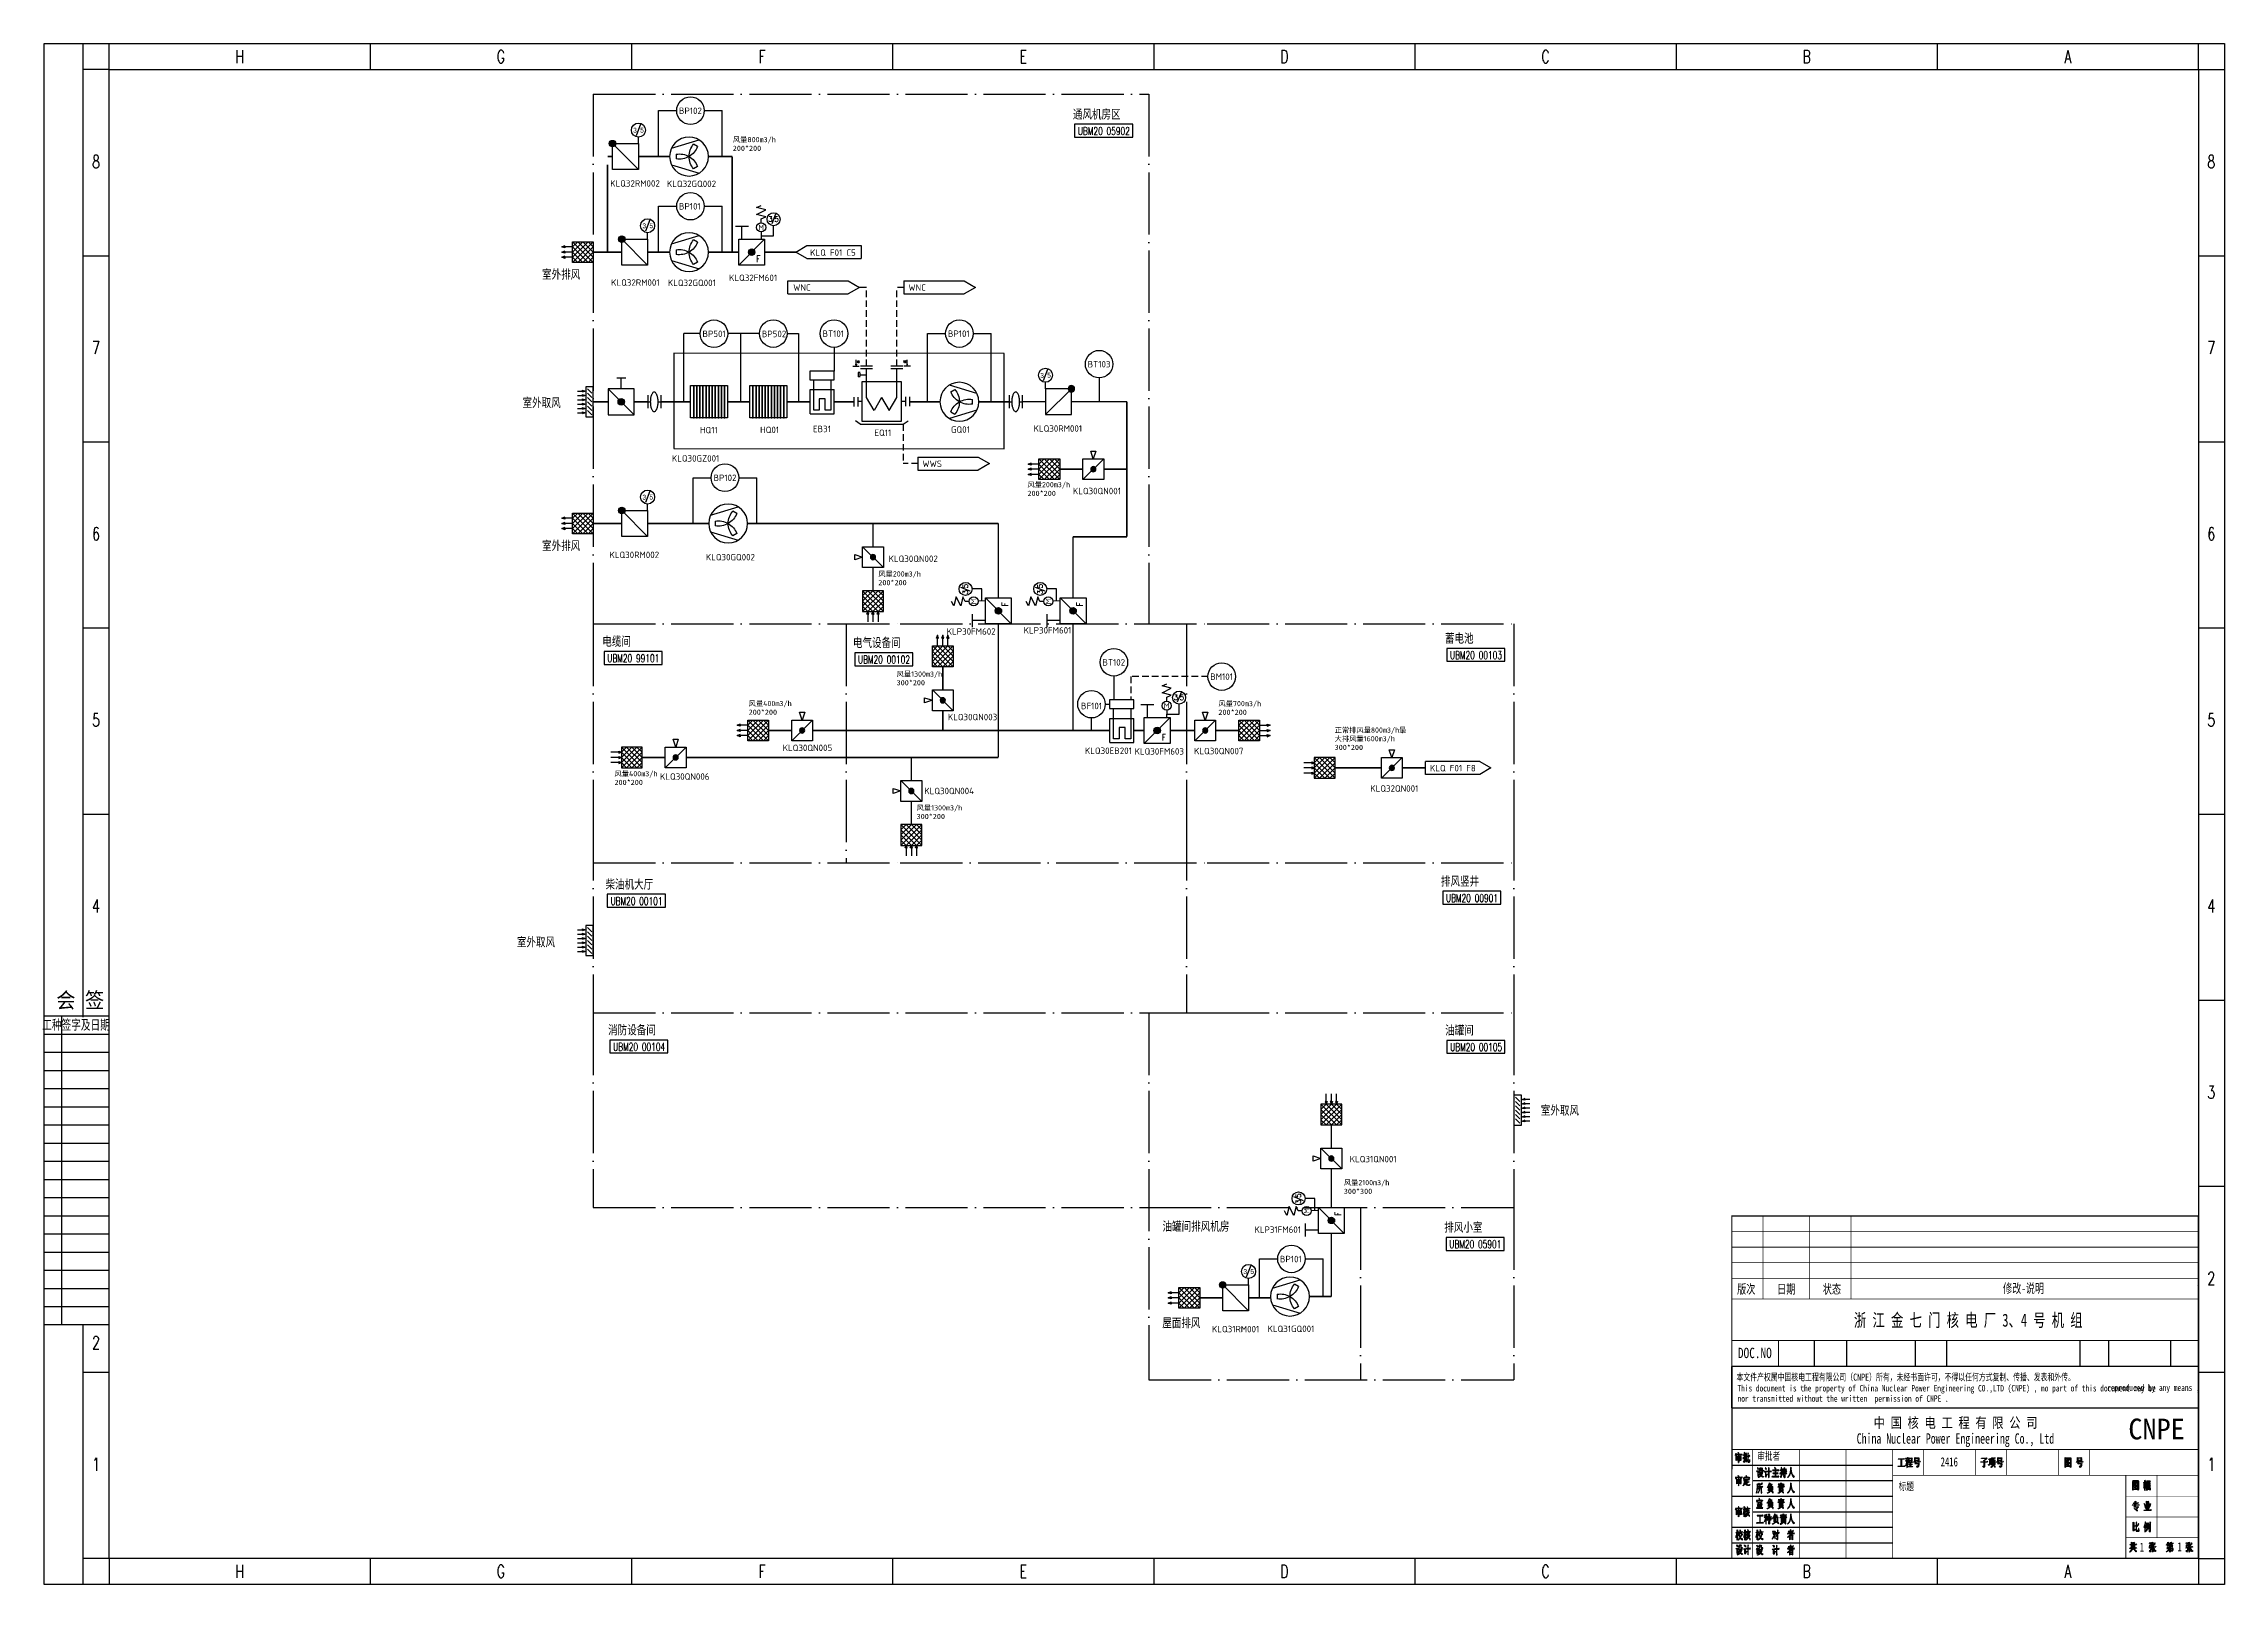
# Model space of a CAD drawing. Header units: inches. Extents: x 15 to 856, y 8 to 602.
import ezdxf
from ezdxf.enums import TextEntityAlignment as Align

# ---------------------------------------------------------------- set-up
doc = ezdxf.new("R2010")
doc.units = ezdxf.units.IN
doc.header["$MEASUREMENT"] = 0
for name, pattern in [('ACAD_ISO04W100', [30, 24, -3, 0, -3]), ('DASHEDX2', [38.1, 25.4, -12.7]), ('DASHEDX3', [7, 5, -2])]:
    doc.linetypes.add(name, pattern=pattern)
for name, color, linetype in [('05Basic', 3, 'Continuous'), ('1', 7, 'Continuous'), ('DUCT', 1, 'Continuous'), ('PUB_TEXT', 7, 'Continuous'), ('TBasic', 2, 'Continuous'), ('V-10_fire damper', 3, 'Continuous'), ('图框', 4, 'Continuous'), ('土建', 4, 'Continuous'), ('通风设备', 3, 'Continuous')]:
    doc.layers.add(name, color=color, linetype=linetype)
doc.styles.add('HW', font='wromans.shx', dxfattribs={"bigfont": 'hztxtc.shx'})
doc.styles.add('HZ', font='txt_____.ttf', dxfattribs={"width": 0.7, "bigfont": 'HZTXT'})
doc.styles.add('ISOCP', font='isocpeur.ttf')
doc.styles.add('ISOCPEUR', font='isocpeur.ttf')
doc.styles.add('ROMAND', font='romand__.ttf', dxfattribs={"width": 0.7, "bigfont": 'OCHINESE.shx'})
doc.styles.add('SIMPLEX', font='SIMPLEX', dxfattribs={"width": 0.6})
doc.styles.add('宋体', font='SimSun.ttf', dxfattribs={"width": 0.7})

msp = doc.modelspace()

# ---------------------------------------------------------------- texts
at = {"color": 2, "style": 'ISOCPEUR'}
for s, p in [('BP102', (259.76, 574.56)), ('BP101', (259.76, 537.71)), ('BP501', (268.83, 488.56)), ('BP502', (291.73, 488.51)), ('BT101', (315.14, 488.61)), ('BP101', (363.52, 488.61)), ('BT103', (417.42, 476.84)), ('BP102', (273.09, 433.05)), ('BT102', (423.1, 361.88)), ('BM101', (464.7, 356.37)), ('BP101', (491.6, 131.85))]:
    msp.add_text(s, height=2.5, dxfattribs=at).set_placement(p)
at = {"style": 'HW', "width": 0.8}
for s, p in [('通风机房区', (411.71, 572.38)), ('室外排风', (206.96, 510.65)), ('室外取风', (199.44, 461.15)), ('室外排风', (206.96, 406.03)), ('电缆间', (230.19, 369.15)), ('电气设备间', (326.89, 368.64)), ('蓄电池', (555.26, 370.33)), ('柴油机大厅', (231.43, 275.5)), ('排风竖井', (553.72, 276.66)), ('室外取风', (197.25, 253.23)), ('消防设备间', (232.43, 219.32)), ('油罐间', (555.32, 219.21)), ('室外取风', (592.24, 188.35)), ('油罐间排风机房', (446.3, 143.62)), ('排风小室', (555.01, 143.24)), ('屋面排风', (446.22, 106.41))]:
    msp.add_text(s, height=4, dxfattribs=at).set_placement(p)
at = {"color": 3, "style": 'HW', "width": 0.8}
for s, p in [('3', (242.81, 568.29)), ('5', (245.51, 568.32)), ('3', (246.39, 531.44)), ('5', (249.08, 531.47)), ('3', (399.85, 473.78)), ('5', (402.54, 473.81)), ('3', (246.39, 426.83)), ('5', (249.08, 426.86)), ('3', (478.21, 128.26)), ('5', (480.9, 128.29))]:
    msp.add_text(s, height=1.89, dxfattribs=at).set_placement(p, align=Align.MIDDLE)
at = {"style": 'SIMPLEX', "width": 0.7}
for s, p in [('UBM20 05902', (423.67, 567.97)), ('UBM20 99101', (242.15, 364.74)), ('UBM20 00102', (338.85, 364.23)), ('UBM20 00103', (567.22, 365.92)), ('UBM20 00101', (243.4, 271.09)), ('UBM20 00901', (565.68, 272.25)), ('UBM20 00104', (244.39, 214.91)), ('UBM20 00105', (567.28, 214.8)), ('UBM20 05901', (566.98, 138.83))]:
    msp.add_text(s, height=3, dxfattribs=at).set_placement(p, align=Align.MIDDLE)
at = {"color": 2, "style": 'ISOCPEUR'}
msp.add_text('BF101', height=2.5, rotation=359.97917, dxfattribs=at).set_placement((414.84, 345.08))
at = {"linetype": 'Continuous', "attachment_point": 5, "style": '宋体'}
for s, width, insert, char_height in [('浙 江 金 七 门 核 电 厂 3、4 号 机 组', 163.6991, (757.14, 109.26), 5), ('2416', 17.3088, (749.8, 54.89), 3.5), ('1', 17.3088, (824.1, 22.03), 3.5), ('1', 17.3088, (838.68, 22.16), 3.5)]:
    msp.add_mtext_dynamic_manual_height_columns(s, width=width, gutter_width=1, heights=[0], dxfattribs=dict(at, insert=insert, char_height=char_height))
at = {"insert": (675.74, 58.64), "char_height": 3, "attachment_point": 1, "style": '宋体'}
msp.add_mtext_dynamic_manual_height_columns('\\pxqd;审批者', width=14.6288, gutter_width=1, heights=[1.7], dxfattribs=at)
at = {"layer": '1', "color": 7, "style": '宋体'}
for s, height, width, p in [('版次', 3.6, 0.7, (667.97, 119.75)), ('日期 ', 3.6, 0.7, (683.42, 119.75)), ('状态', 3.6, 0.7, (700.99, 119.75)), ('修改-说明', 3.6, 0.7, (770.55, 120.05)), ('DOC.NO', 4, 0.8, (668.28, 94.9)), ('中 国 核 电 工 程 有 限 公 司', 4, 0.8, (720.61, 68.01)), ('China Nuclear Power Engineering Co., Ltd', 4, 0.7, (714.08, 61.91)), ('标题', 3, 0.7, (730.28, 43.96))]:
    msp.add_text(s, height=height, dxfattribs=dict(at, width=width)).set_placement(p)
at = {"layer": '1', "color": 7, "ltscale": 0.8, "style": '宋体', "width": 0.7}
for s, height, p in [('本文件产权属中国核电工程有限公司（CNPE）所有，未经书面许可，不得以任何方式复制、传播、发表和外传。', 2.7, (667.73, 86.24)), ('This document is the property of China Nuclear Power Engineering CO.,LTD (CNPE) , no part of this document may be', 2.5, (668.05, 82.05)), ('reproduced by any means , ', 2.5, (810.69, 82.25)), ('nor transmitted without the written  permission of CNPE .', 2.5, (668.14, 78.07))]:
    msp.add_text(s, height=height, dxfattribs=at).set_placement(p)
at = {"layer": 'PUB_TEXT', "color": 7, "style": '宋体'}
msp.add_text('CNPE', height=8, dxfattribs=at).set_placement((818.89, 63.58))
at = {"layer": 'TBasic', "color": 2, "style": 'ISOCPEUR'}
for s, p in [('KLQ32RM002', (242.81, 547.79)), ('KLQ32GQ002', (264.61, 547.64)), ('KLQ32RM001', (242.95, 509.57)), ('KLQ32GQ001', (264.74, 509.47)), ('KLQ32FM601', (288.37, 511.41)), ('EB31', (314.92, 453.13)), ('KLQ30RM001', (405.93, 453.3)), ('HQ11', (271.3, 452.69)), ('HQ01', (294.74, 452.79)), ('EQ11', (338.42, 451.66)), ('GQ01', (368.36, 452.9)), ('KLQ30GZ001', (266.18, 441.78)), ('KLQ30QN001', (421, 429.21)), ('KLQ30RM002', (242.54, 404.59)), ('KLQ30GQ002', (279.61, 403.69)), ('KLQ30QN002', (350.13, 403.1)), ('KLP30FM602', (372.5, 375.05)), ('KLP30FM601', (401.94, 375.51)), ('KLQ30QN003', (373.02, 342.06)), ('KLQ30QN005', (309.34, 330.19)), ('KLQ30EB201', (425.43, 329.07)), ('KLQ30FM603', (445.05, 328.82)), ('KLQ30QN007', (468, 328.95)), ('KLQ30QN006', (262, 319.11)), ('KLQ30QN004', (364, 313.56)), ('KLQ32QN001', (535.73, 314.51)), ('KLQ31QN001', (527.57, 171.63)), ('KLP31FM601', (490.76, 144.44)), ('KLQ31RM001', (474.5, 106.1)), ('KLQ31GQ001', (495.86, 106.21))]:
    msp.add_text(s, height=2.5, rotation=0.00001, dxfattribs=at).set_placement(p, align=Align.MIDDLE)
for s, p in [('KLQ F01 C5', (310.37, 519.87)), ('KLQ F01 F8', (549.48, 321.09))]:
    msp.add_text(s, height=2.5, rotation=0.00001, dxfattribs=at).set_placement(p)
for s, p in [('WNC', (303.85, 506.41)), ('WNC', (348.27, 506.41)), ('WWS', (353.68, 438.46))]:
    msp.add_text(s, height=2.5, dxfattribs=at).set_placement(p)
at = {"layer": 'TBasic', "color": 2, "char_height": 2, "attachment_point": 1, "rotation": 0.00001, "style": 'ISOCPEUR'}
for s, insert, width in [('{\\fSimSun|b0|i0|c134|p2;风量}800{\\fSimSun|b0|i0|c134|p2;m3/h}\\P{\\fSimSun|b0|i0|c134|p2;200*200}', (280.54, 565.68), 26.0248), ('{\\fSimSun|b0|i0|c134|p2;风量}200{\\fSimSun|b0|i0|c134|p2;m3/h}\\P{\\fSimSun|b0|i0|c134|p2;200*200}', (394.21, 432.65), 26.0248), ('{\\fSimSun|b0|i0|c134|p2;风量}200{\\fSimSun|b0|i0|c134|p2;m3/h}\\P{\\fSimSun|b0|i0|c134|p2;200*200}', (336.66, 398.23), 26.0248), ('{\\fSimSun|b0|i0|c134|p2;风量}1300{\\fSimSun|b0|i0|c134|p2;m3/h}\\P{\\fSimSun|b0|i0|c134|p2;300*200}', (343.73, 359.63), 26.0248), ('{\\fSimSun|b0|i0|c134|p2;风量}400{\\fSimSun|b0|i0|c134|p2;m3/h}\\P{\\fSimSun|b0|i0|c134|p2;200*200}', (286.66, 348.28), 26.0248), ('{\\fSimSun|b0|i0|c134|p2;风量}700{\\fSimSun|b0|i0|c134|p2;m3/h}\\P{\\fSimSun|b0|i0|c134|p2;200*200}', (467.87, 348.24), 26.0248), ('{\\fSimSun|b0|i0|c134|p2;正常排风量8}00{\\fSimSun|b0|i0|c134|p2;m3/h最大排风量}1600{\\fSimSun|b0|i0|c134|p2;m3/h}\\P{\\fSimSun|b0|i0|c134|p2;300*200}', (512.71, 338.05), 26.0248), ('{\\fSimSun|b0|i0|c134|p2;风量}400{\\fSimSun|b0|i0|c134|p2;m3/h}\\P{\\fSimSun|b0|i0|c134|p2;200*200}', (234.9, 321.22), 26.0248), ('{\\fSimSun|b0|i0|c134|p2;风量}1300{\\fSimSun|b0|i0|c134|p2;m3/h}\\P{\\fSimSun|b0|i0|c134|p2;300*200}', (351.45, 308.07), 26.0248), ('{\\fSimSun|b0|i0|c134|p2;风量}2100{\\fSimSun|b0|i0|c134|p2;m3/h}\\P{\\fSimSun|b0|i0|c134|p2;300*300}', (516.26, 163.57), 18.5843)]:
    msp.add_mtext(s, dxfattribs=dict(at, insert=insert, width=width))

# ---------------------------------------------------------------- blocks, each defined once
blk = doc.blocks.new('会签')
at = {"color": 0}
for p, q in [((3629.69, -1305.73), (3604.69, -1305.73)), ((3611.37, -1424.73), (3611.37, -1305.73)), ((3629.69, -1312.73), (3604.69, -1312.73)), ((3629.69, -1319.73), (3604.69, -1319.73)), ((3629.69, -1326.73), (3604.69, -1326.73)), ((3629.69, -1333.73), (3604.69, -1333.73)), ((3629.69, -1340.73), (3604.69, -1340.73)), ((3629.69, -1347.73), (3604.69, -1347.73)), ((3629.69, -1354.73), (3604.69, -1354.73)), ((3629.69, -1361.73), (3604.69, -1361.73)), ((3629.69, -1368.73), (3604.69, -1368.73)), ((3629.69, -1375.73), (3604.69, -1375.73)), ((3629.69, -1382.73), (3604.69, -1382.73)), ((3629.69, -1389.73), (3604.69, -1389.73)), ((3629.69, -1396.73), (3604.69, -1396.73)), ((3629.69, -1403.73), (3604.69, -1403.73)), ((3629.69, -1410.73), (3604.69, -1410.73)), ((3629.69, -1417.73), (3604.69, -1417.73)), ((3629.69, -1424.73), (3604.69, -1424.73))]:
    blk.add_line(p, q, dxfattribs=at)
for s, height, style, width, p in [('会 签  ', 6, 'HZ', 0.9, (3622.23, -1302.52)), ('工种签字及日期', 3.8, 'ROMAND', 0.7, (3616.9, -1310.89))]:
    blk.add_text(s, height=height, dxfattribs=dict(at, style=style, width=width)).set_placement(p, align=Align.CENTER)
blk = doc.blocks.new('tk1')
at = {"layer": '图框'}
for p, q in [((-831, 584), (10, 584)), ((-831, -10), (-831, 584)), ((-816, 208.63), (-816, 584)), ((-806, 574), (-806, 584)), ((-705.25, 584), (-705.25, 574)), ((-604.5, 584), (-604.5, 574)), ((-503.75, 584), (-503.75, 574)), ((-403, 584), (-403, 574)), ((-302.25, 584), (-302.25, 574)), ((-201.5, 584), (-201.5, 574)), ((-100.75, 584), (-100.75, 574)), ((0, 574), (0, 584)), ((10, 584), (10, -10)), ((-806, 574), (-816, 574)), ((0, 574), (10, 574)), ((-816, 502.25), (-806, 502.25)), ((0, 502.25), (10, 502.25)), ((-816, 430.5), (-806, 430.5)), ((0, 430.5), (10, 430.5)), ((-816, 358.75), (-806, 358.75)), ((0, 358.75), (10, 358.75)), ((-816, 287), (-806, 287)), ((0, 287), (0, 0)), ((0, 287), (0, 0)), ((0, 287), (0, 0)), ((0, 287), (0, 0)), ((0, 287), (10, 287)), ((0, 215.25), (10, 215.25)), ((0, 143.5), (10, 143.5)), ((-816, -10), (-816, 89.94)), ((-816, 71.75), (-806, 71.75)), ((0, 71.75), (10, 71.75)), ((-806, 0), (-816, 0)), ((-806, 0), (-806, -10)), ((-705.25, 0), (-705.25, -10)), ((-604.5, 0), (-604.5, -10)), ((-503.75, 0), (-503.75, -10)), ((-403, 0), (-403, -10)), ((-302.25, 0), (-302.25, -10)), ((-201.5, 0), (-201.5, -10)), ((-201.5, 0), (-201.5, -10)), ((-100.75, 0), (-100.75, -10)), ((0, 0), (0, -10)), ((0, 0), (10, 0)), ((10, -10), (-831, -10))]:
    blk.add_line(p, q, dxfattribs=at)
at = {"layer": '图框', "color": 1}
for p, q in [((-806, 574), (0, 574)), ((-806, 0), (-806, 574)), ((0, 574), (0, 0)), ((0, 0), (-806, 0))]:
    blk.add_line(p, q, dxfattribs=at)
at = {"color": 0}
blk.add_blockref('会签', (-4435.65, 1514.73), dxfattribs=at)
at = {"layer": '图框', "style": 'HZ', "width": 0.7}
for s, p in [('H', (-755.63, 576.5)), ('G', (-654.88, 576.5)), ('F', (-554.13, 576.5)), ('E', (-453.38, 576.5)), ('D', (-352.63, 576.5)), ('C', (-251.88, 576.5)), ('B', (-151.13, 576.5)), ('A', (-50.38, 576.5)), ('8', (-811.04, 536.01)), ('8', (4.96, 536.01)), ('7', (-811.04, 464.26)), ('7', (4.96, 464.26)), ('6', (-811.04, 392.51)), ('6', (4.96, 392.51)), ('5', (-811.04, 320.76)), ('5', (4.96, 320.76)), ('4', (-811.04, 249.01)), ('4', (4.96, 249.01)), ('3', (4.96, 177.26)), ('2', (4.96, 105.51)), ('2', (-811.04, 80.69)), ('1', (-811.04, 33.76)), ('1', (4.96, 33.76)), ('H', (-755.63, -7.5)), ('G', (-654.88, -7.5)), ('F', (-554.13, -7.5)), ('E', (-453.38, -7.5)), ('D', (-352.63, -7.5)), ('C', (-251.88, -7.5)), ('B', (-151.13, -7.5)), ('A', (-50.38, -7.5))]:
    blk.add_text(s, height=5, dxfattribs=at).set_placement(p, align=Align.CENTER)
blk = doc.blocks.new('ms1862')
at = {"color": 0}
for p, q in [((0, 5), (10, 5)), ((0, 2.5), (2.5, 5)), ((0, 0), (5, 5)), ((0, -2.5), (7.5, 5)), ((0, -5), (10, 5)), ((0, 5), (10, -5)), ((0, -5), (0, 5)), ((0, 2.5), (0, 5)), ((0, 2.5), (0, 5)), ((0, 2.5), (7.5, -5)), ((0, 0), (5, -5)), ((10, -2.5), (2.5, 5)), ((2.5, -5), (10, 2.5)), ((5, 5), (10, 0)), ((5, -5), (10, 0)), ((7.5, 5), (10, 2.5)), ((10, 5), (10, -5)), ((10, 2.5), (15, 2.5)), ((10, 0), (15, 0)), ((13.75, 3), (15, 2.5)), ((13.75, 2.5), (13.75, 3)), ((13.75, 2), (15, 2.5)), ((13.75, 2.5), (13.75, 2)), ((13.75, 0.5), (15, 0)), ((13.75, 0), (13.75, 0.5)), ((13.75, 0), (13.75, -0.5)), ((13.75, -0.5), (15, 0)), ((0, -2.5), (2.5, -5)), ((10, -5), (0, -5)), ((7.5, -5), (10, -2.5)), ((10, -2.5), (15, -2.5)), ((13.75, -2), (15, -2.5)), ((13.75, -2.5), (13.75, -2)), ((13.75, -3), (15, -2.5)), ((13.75, -2.5), (13.75, -3))]:
    blk.add_line(p, q, dxfattribs=at)
for p in [(10, 0), (15, 2.5), (15, 0), (10, -2.5), (15, -2.5)]:
    blk.add_point(p, dxfattribs=at)
blk = doc.blocks.new('ms0405')
at = {"color": 0}
for p, q in [((-1.25, 3.75), (0, 0)), ((1.25, 3.75), (-1.25, 3.75)), ((0, 0), (1.25, 3.75))]:
    blk.add_line(p, q, dxfattribs=at)
blk = doc.blocks.new('ms1801_k10')
at = {"color": 0, "linetype": 'Continuous'}
for p, q in [((-5, 5), (-5, -5)), ((-5, 5), (5, -5)), ((5, 5), (-5, 5)), ((5, -5), (5, 5)), ((-5, -5), (5, -5))]:
    blk.add_line(p, q, dxfattribs=at)
for radius in [1.25, 1.12, 1, 0.875, 0.75, 0.625, 0.5, 0.375, 0.25, 0.125]:
    blk.add_circle((0, 0), radius, dxfattribs=at)
at = {"color": 0}
blk.add_blockref('ms0405', (0, 5), dxfattribs=at)
blk = doc.blocks.new('ms1863')
at = {"color": 0, "linetype": 'ByBlock'}
for p, q in [((-2.5, 0), (-5, -2.5)), ((0, 0), (-5, -5)), ((-5, 0), (5, -10)), ((-5, -10), (-5, 0)), ((-5, 0), (5, 0)), ((-2.5, 0), (5, -7.5)), ((0, 0), (5, -5)), ((5, 0), (-5, -10)), ((2.5, 0), (-5, -7.5)), ((-5, -2.5), (2.5, -10)), ((-5, -5), (0, -10)), ((-5, -7.5), (-2.5, -10)), ((5, -10), (-5, -10)), ((-3, -11.25), (-2.5, -10)), ((-2.5, -10), (5, -2.5)), ((-2.5, -10), (-2.5, -15)), ((-2, -11.25), (-2.5, -10)), ((-0.5, -11.25), (0, -10)), ((5, -5), (0, -10)), ((0, -10), (0, -15)), ((0.5, -11.25), (0, -10)), ((2, -11.25), (2.5, -10)), ((2.5, 0), (5, -2.5)), ((2.5, 0), (5, 0)), ((2.5, 0), (5, 0)), ((5, -7.5), (2.5, -10)), ((2.5, -10), (2.5, -15)), ((3, -11.25), (2.5, -10)), ((5, 0), (5, -10)), ((-2.5, -11.25), (-3, -11.25)), ((-2.5, -11.25), (-2, -11.25)), ((0, -11.25), (-0.5, -11.25)), ((0, -11.25), (0.5, -11.25)), ((2.5, -11.25), (2, -11.25)), ((2.5, -11.25), (3, -11.25))]:
    blk.add_line(p, q, dxfattribs=at)
for p in [(-2.5, -10), (0, -10), (2.5, -10)]:
    blk.add_point(p, dxfattribs=at)
blk = doc.blocks.new('ms1008_k01')
at = {"color": 0}
for p, q in [((-3.22, 6.77), (-6.42, -3.88)), ((-0.89, 5), (0.91, 5)), ((3.22, 6.77), (6.42, -3.88)), ((-3.86, -3.3), (-4.77, -1.75)), ((3.86, -3.3), (4.77, -1.75))]:
    blk.add_line(p, q, dxfattribs=at)
blk.add_circle((0, 0), 7.5, dxfattribs=at)
for centre, start, end in [((0.05, -7.5), 90.36903, 129.9804), ((-6.52, 3.71), 290.79204, 330.36903), ((6.5, 3.73), 170.2818, 209.8588), ((-6.49, 3.77), 329.8588, 9.47016), ((-0.05, -7.5), 50.0196, 89.63097), ((6.52, 3.71), 209.63097, 249.20796)]:
    blk.add_arc(centre, 7.5, start, end, dxfattribs=at)
blk = doc.blocks.new('ms0221')
at = {"color": 0}
for p, q in [((-2.5, 2.5), (-2.5, -2.5)), ((2.5, 2.5), (2.5, -2.5)), ((-2.53, -0.03), (-1.53, -0.03)), ((1.47, -0.03), (2.47, -0.03))]:
    blk.add_line(p, q, dxfattribs=at)
for centre, radius, start, end in [((7.86, -0.03), 9.4, 170.61285, 180), ((3.94, 0.62), 5.42, 158.24236, 170.61285), ((1.48, 1.6), 2.77, 136.06358, 158.24236), ((-0.03, 3.06), 0.67, 90, 136.06358), ((-0.03, 3.06), 0.67, 43.93642, 90), ((-1.55, 1.6), 2.77, 21.75764, 43.93642), ((-4.01, 0.62), 5.42, 9.38715, 21.75764), ((-7.93, -0.03), 9.4, 0, 9.38715), ((7.86, -0.03), 9.4, 180, 189.38715), ((3.94, -0.68), 5.42, 189.38715, 201.75764), ((1.48, -1.66), 2.77, 201.75764, 223.93642), ((-0.03, -3.12), 0.67, 223.93642, 270), ((-0.03, -3.12), 0.67, 270, 316.06358), ((-1.55, -1.66), 2.77, 316.06358, 338.24236), ((-4.01, -0.68), 5.42, 338.24236, 350.61285), ((-7.93, -0.03), 9.4, 350.61285, 360)]:
    blk.add_arc(centre, radius, start, end, dxfattribs=at)
blk = doc.blocks.new('ms1821')
at = {"color": 0}
for p, q in [((-5, 5), (5, -5)), ((-5, 5), (5, 5)), ((-5, -5), (-5, 5)), ((5, 5), (5, -5)), ((5, -5), (-5, -5))]:
    blk.add_line(p, q, dxfattribs=at)
for radius in [1.25, 1.12, 1, 0.875, 0.75, 0.625, 0.5, 0.375, 0.25, 0.125]:
    blk.add_circle((-5, 5), radius, dxfattribs=at)
blk = doc.blocks.new('防火阀vaf')
at = {"color": 3}
for p, q in [((1660.48, 1013.01), (1662.23, 1013.89)), ((1663.98, 1012.14), (1660.48, 1013.01)), ((1660.48, 1010.39), (1663.98, 1012.14)), ((1663.98, 1009.51), (1660.48, 1010.39)), ((1662.23, 1008.64), (1663.98, 1009.51)), ((1667.77, 1010.51), (1666.31, 1006.81)), ((1652.32, 1005.87), (1657.32, 1005.87)), ((1654.82, 1000.87), (1654.82, 1005.87)), ((1662.23, 1007.15), (1662.23, 1008.64)), ((1662.32, 1000.87), (1662.38, 1003.66)), ((1653.57, 1000.87), (1663.57, 1000.87)), ((1653.57, 990.87), (1663.57, 1000.87)), ((1653.57, 990.87), (1653.57, 1000.87)), ((1663.57, 1000.87), (1663.57, 990.87)), ((1663.57, 990.87), (1653.57, 990.87))]:
    blk.add_line(p, q, dxfattribs=at)
at = {"color": 3, "linetype": 'Continuous'}
for p, q in [((1662.32, 1002.19), (1667.03, 1002.19)), ((1667.03, 1002.19), (1667.03, 1006.02))]:
    blk.add_line(p, q, dxfattribs=at)
blk.add_circle((1667.03, 1008.53), 2.51, dxfattribs=at)
at = {"color": 3}
for centre, radius in [((1662.23, 1005.4), 1.75), ((1658.57, 995.87), 1.25), ((1658.57, 995.87), 1.12), ((1658.57, 995.87), 1), ((1658.57, 995.87), 0.875), ((1658.57, 995.87), 0.75), ((1658.57, 995.87), 0.625), ((1658.57, 995.87), 0.5), ((1658.57, 995.87), 0.375), ((1658.57, 995.87), 0.25), ((1658.57, 995.87), 0.125)]:
    blk.add_circle(centre, radius, dxfattribs=at)
at = {"color": 3, "style": 'ROMAND'}
for s, p in [('3', (1665.78, 1008.63)), ('5', (1668.13, 1008.6))]:
    blk.add_text(s, height=2, dxfattribs=at).set_placement(p, align=Align.MIDDLE)
at = {"color": 3, "style": 'ISOCP'}
blk.add_text('M', height=2, rotation=359.99998, dxfattribs=at).set_placement((1662.23, 1005.4), align=Align.MIDDLE)
at = {"color": 3, "style": 'HZ', "width": 0.8}
blk.add_text('F', height=2.46, dxfattribs=at).set_placement((1660.36, 992.04))

# ---------------------------------------------------------------- hatches: boundary and pattern name
h = msp.add_hatch(color=0)
h.paths.add_polyline_path([(328.1, 477.31), (327.97, 478.06), (328.1, 478.06)])
h.paths.add_polyline_path([(328.1, 477.31), (328.1, 478.06), (328.22, 478.06)])
h = msp.add_hatch(color=0)
h.paths.add_polyline_path([(347.82, 477.31), (347.94, 478.06), (347.82, 478.06)])
h.paths.add_polyline_path([(347.82, 477.31), (347.82, 478.06), (347.69, 478.06)])
at = {"layer": '1'}
h = msp.add_hatch(color=7, dxfattribs=at)
h.paths.add_polyline_path([(676.18, 52.26), (676.13, 52.37), (676.06, 52.47), (675.95, 52.56), (675.83, 52.66), (675.8, 52.61), (675.88, 52.44), (675.95, 52.29), (675.99, 52.15), (675.99, 52.11), (676.05, 51.95), (676.11, 51.94), (676.19, 52.05), (676.2, 52.11)])
h.paths.add_polyline_path([(675.97, 49.69), (675.95, 49.51), (675.94, 49.46), (676.09, 49.22), (676.15, 49.37), (676.22, 49.51), (676.3, 49.66), (676.31, 49.67), (676.37, 49.8), (676.45, 49.93), (676.53, 50.08), (676.61, 50.21), (676.58, 50.26), (676.13, 49.69), (676.13, 51.12), (676.26, 51.26), (676.06, 51.51), (675.96, 51.32), (675.49, 51.32), (675.59, 51.19), (675.7, 51.23), (675.82, 51.24), (675.97, 51.24)])
h.paths.add_polyline_path([(676.66, 51.66), (676.62, 51.54), (676.57, 51.43), (676.5, 51.3), (676.4, 51.17), (676.29, 51.03), (676.19, 50.92), (676.22, 50.87), (676.35, 50.97), (676.47, 51.07), (676.57, 51.18), (676.66, 51.29), (676.73, 51.4), (676.77, 51.49), (676.82, 51.62), (676.85, 51.77), (676.87, 51.93), (676.89, 52.12), (676.89, 52.32), (676.89, 52.44), (677.4, 52.44), (677.4, 51.64), (677.43, 51.48), (677.5, 51.4), (677.6, 51.37), (677.96, 51.38), (678.07, 51.4), (678.1, 51.44), (678.09, 51.59), (678.08, 51.61), (677.97, 51.65), (677.93, 51.64), (677.82, 51.6), (677.72, 51.59), (677.61, 51.63), (677.58, 51.74), (677.58, 52.37), (677.67, 52.47), (677.48, 52.69), (677.38, 52.52), (676.88, 52.52), (676.72, 52.66), (676.72, 52.48), (676.72, 52.3), (676.72, 52.19), (676.71, 52.03), (676.69, 51.86)])
h.paths.add_polyline_path([(677.69, 50.63), (677.73, 50.77), (677.87, 50.86), (677.67, 51.17), (677.53, 50.99), (676.52, 50.99), (676.61, 50.86), (676.74, 50.9), (676.77, 50.91), (676.8, 50.73), (676.83, 50.55), (676.87, 50.38), (676.92, 50.22), (676.97, 50.07), (677.03, 49.92), (677.1, 49.77), (677.11, 49.74), (677.04, 49.65), (676.97, 49.56), (676.88, 49.47), (676.79, 49.38), (676.69, 49.3), (676.57, 49.22), (676.45, 49.14), (676.32, 49.06), (676.19, 48.98), (676.04, 48.91), (676.06, 48.86), (676.19, 48.89), (676.31, 48.93), (676.43, 48.98), (676.54, 49.04), (676.66, 49.1), (676.77, 49.18), (676.87, 49.26), (676.98, 49.35), (677.08, 49.44), (677.18, 49.55), (677.22, 49.59), (677.31, 49.47), (677.4, 49.36), (677.5, 49.26), (677.61, 49.16), (677.71, 49.08), (677.83, 49.01), (677.93, 48.96), (677.97, 49.07), (678.07, 49.15), (678.17, 49.19), (678.17, 49.24), (678.04, 49.27), (677.92, 49.3), (677.8, 49.35), (677.69, 49.41), (677.58, 49.48), (677.48, 49.56), (677.38, 49.66), (677.31, 49.74), (677.38, 49.86), (677.45, 50), (677.52, 50.14), (677.58, 50.29), (677.64, 50.46)])
h.paths.add_polyline_path([(677.45, 50.44), (677.39, 50.28), (677.32, 50.12), (677.25, 49.97), (677.2, 49.87), (677.14, 49.97), (677.08, 50.09), (677.03, 50.23), (676.97, 50.38), (676.92, 50.57), (676.87, 50.77), (676.84, 50.91), (677.57, 50.91), (677.53, 50.75), (677.49, 50.59)], flags=16)
h.paths.add_polyline_path([(679.05, 52.49), (678.94, 52.57), (678.81, 52.64), (678.78, 52.66), (678.75, 52.59), (678.87, 52.43), (678.96, 52.28), (679.02, 52.15), (679.05, 52.06), (679.11, 51.92), (679.17, 51.92), (679.25, 52.04), (679.26, 52.12), (679.23, 52.27), (679.14, 52.41)])
h.paths.add_polyline_path([(678.93, 51.07), (678.93, 49.66), (678.92, 49.46), (678.88, 49.34), (679.06, 49.06), (679.13, 49.23), (679.19, 49.37), (679.22, 49.42), (679.25, 49.49), (679.3, 49.58), (679.36, 49.7), (679.45, 49.86), (679.55, 50.05), (679.67, 50.27), (679.68, 50.27), (679.65, 50.32), (679.08, 49.54), (679.08, 50.99), (679.22, 51.09), (679.03, 51.36), (678.91, 51.16), (678.43, 51.16), (678.52, 51.02), (678.64, 51.06), (678.75, 51.07)])
h.paths.add_polyline_path([(680.28, 52.34), (680.39, 52.47), (680.1, 52.69), (680.1, 52.6), (680.1, 52.48), (680.1, 52.34), (680.1, 52.18), (680.11, 51.99), (680.11, 51.78), (680.11, 51.54), (680.11, 51.28), (680.11, 51.24), (679.31, 51.24), (679.41, 51.11), (679.52, 51.15), (679.64, 51.16), (680.11, 51.16), (680.11, 49.67), (680.11, 49.55), (680.11, 49.39), (680.1, 49.21), (680.1, 49), (680.1, 48.86), (680.29, 48.97), (680.29, 49.16), (680.28, 49.33), (680.28, 49.51), (680.28, 49.59), (680.28, 51.16), (681.17, 51.16), (680.95, 51.47), (680.79, 51.24), (680.28, 51.24)])
h.paths.add_polyline_path([(682.69, 52.09), (682.73, 51.97), (682.77, 51.85), (682.83, 51.85), (682.91, 51.99), (682.92, 52.01), (682.93, 52.11), (682.92, 52.21), (682.88, 52.31), (682.81, 52.42), (682.71, 52.53), (682.58, 52.65), (682.43, 52.76), (682.39, 52.71), (682.49, 52.53), (682.57, 52.37), (682.64, 52.23)])
h.paths.add_polyline_path([(684.02, 51.64), (683.8, 51.96), (683.64, 51.72), (681.65, 51.72), (681.74, 51.59), (681.85, 51.63), (681.97, 51.64), (682.69, 51.64), (682.69, 50.51), (681.77, 50.51), (681.87, 50.37), (681.98, 50.41), (682.1, 50.42), (682.69, 50.42), (682.69, 49.21), (681.44, 49.21), (681.53, 49.07), (681.64, 49.11), (681.76, 49.12), (684.12, 49.12), (683.88, 49.47), (683.7, 49.21), (682.87, 49.21), (682.87, 50.42), (683.84, 50.42), (683.63, 50.74), (683.46, 50.51), (682.87, 50.51), (682.87, 51.64)])
h.paths.add_polyline_path([(685.07, 52.44), (685.16, 52.56), (684.9, 52.74), (684.9, 52.58), (684.9, 52.4), (684.91, 52.23), (684.91, 52.05), (684.91, 51.86), (684.91, 51.76), (684.43, 51.76), (684.52, 51.62), (684.66, 51.67), (684.91, 51.67), (684.91, 50.76), (684.73, 50.67), (684.59, 50.6), (684.49, 50.56), (684.44, 50.54), (684.59, 50.22), (684.64, 50.3), (684.73, 50.4), (684.87, 50.53), (684.91, 50.56), (684.91, 49.34), (684.86, 49.26), (684.79, 49.25), (684.66, 49.27), (684.52, 49.29), (684.52, 49.22), (684.66, 49.15), (684.76, 49.05), (684.83, 48.94), (684.85, 48.87), (684.97, 48.95), (685.02, 49.02), (685.07, 49.18), (685.07, 49.26), (685.07, 50.67), (685.47, 51.01), (685.44, 51.07), (685.07, 50.84), (685.07, 51.67), (685.53, 51.67), (685.34, 51.94), (685.21, 51.76), (685.07, 51.76)])
h.paths.add_polyline_path([(686.09, 52.04), (685.43, 52.04), (685.53, 51.91), (685.63, 51.96), (686.09, 51.96), (686.09, 51.29), (685.28, 51.29), (685.37, 51.16), (685.49, 51.2), (685.61, 51.21), (687.15, 51.21), (686.95, 51.49), (686.81, 51.29), (686.25, 51.29), (686.25, 51.96), (686.96, 51.96), (686.77, 52.22), (686.64, 52.04), (686.25, 52.04), (686.25, 52.42), (686.37, 52.54), (686.07, 52.72), (686.08, 52.59), (686.08, 52.42), (686.09, 52.23)])
h.paths.add_polyline_path([(686.52, 50.46), (687.11, 50.46), (686.91, 50.74), (686.77, 50.54), (686.52, 50.54), (686.52, 50.82), (686.62, 50.94), (686.34, 51.14), (686.35, 50.96), (686.35, 50.78), (686.35, 50.61), (686.35, 50.54), (685.29, 50.54), (685.39, 50.41), (685.5, 50.45), (685.62, 50.46), (686.35, 50.46), (686.35, 49.41), (686.34, 49.23), (686.28, 49.19), (686.2, 49.2), (686.08, 49.21), (685.92, 49.24), (685.92, 49.17), (686.05, 49.11), (686.16, 49.02), (686.23, 48.91), (686.27, 48.82), (686.41, 48.92), (686.48, 49.01), (686.51, 49.16), (686.52, 49.24)])
h.paths.add_polyline_path([(685.91, 49.87), (685.85, 49.97), (685.78, 50.06), (685.67, 50.16), (685.55, 50.26), (685.53, 50.21), (685.62, 50.06), (685.69, 49.92), (685.74, 49.77), (685.75, 49.74), (685.8, 49.57), (685.86, 49.56), (685.93, 49.69), (685.93, 49.72)], flags=17)
h.paths.add_polyline_path([(688.74, 51.87), (688.74, 51.96), (688.76, 51.74), (688.79, 51.54), (688.81, 51.35), (688.84, 51.17), (688.86, 51.01), (688.89, 50.86), (688.92, 50.71), (688.94, 50.62), (688.98, 50.46), (689.03, 50.29), (689.09, 50.14), (689.15, 49.98), (689.21, 49.83), (689.28, 49.71), (689.35, 49.57), (689.43, 49.44), (689.52, 49.31), (689.61, 49.19), (689.7, 49.07), (689.79, 48.97), (689.86, 49.09), (689.96, 49.17), (690.09, 49.21), (690.12, 49.21), (690.12, 49.29), (690.01, 49.32), (689.9, 49.38), (689.79, 49.45), (689.69, 49.54), (689.59, 49.66), (689.49, 49.79), (689.49, 49.79), (689.41, 49.91), (689.33, 50.04), (689.26, 50.18), (689.19, 50.33), (689.13, 50.48), (689.08, 50.65), (689.03, 50.82), (689.02, 50.84), (688.99, 50.99), (688.95, 51.14), (688.92, 51.3), (688.89, 51.47), (688.87, 51.64), (688.84, 51.83), (688.82, 52.01), (688.81, 52.21), (688.8, 52.32), (688.91, 52.49), (688.57, 52.71), (688.57, 52.53), (688.56, 52.35), (688.56, 52.18), (688.55, 52), (688.54, 51.82), (688.53, 51.65), (688.51, 51.47), (688.5, 51.29), (688.49, 51.17), (688.46, 50.98), (688.43, 50.8), (688.4, 50.62), (688.36, 50.45), (688.31, 50.29), (688.26, 50.14), (688.21, 50), (688.15, 49.87), (688.08, 49.75), (688, 49.62), (687.92, 49.5), (687.83, 49.39), (687.73, 49.27), (687.63, 49.17), (687.52, 49.07), (687.4, 48.97), (687.39, 48.96), (687.43, 48.89), (687.54, 48.97), (687.65, 49.06), (687.76, 49.15), (687.86, 49.25), (687.96, 49.36), (688.05, 49.47), (688.14, 49.59), (688.19, 49.67), (688.28, 49.82), (688.36, 49.96), (688.43, 50.11), (688.49, 50.26), (688.54, 50.42), (688.58, 50.57), (688.6, 50.66), (688.63, 50.8), (688.65, 50.95), (688.67, 51.11), (688.69, 51.28), (688.71, 51.47), (688.72, 51.66)])
h = msp.add_hatch(color=7, dxfattribs=at)
h.paths.add_polyline_path([(731.38, 55.96), (732.47, 55.96), (732.26, 56.25), (732.11, 56.04), (730.12, 56.04), (730.21, 55.91), (730.33, 55.95), (730.45, 55.96), (731.2, 55.96), (731.2, 53.22), (729.95, 53.22), (730.05, 53.09), (730.16, 53.13), (730.28, 53.14), (732.62, 53.14), (732.4, 53.46), (732.24, 53.22), (731.38, 53.22)])
h.paths.add_polyline_path([(733.63, 54.46), (733.62, 54.74), (733.62, 54.87), (733.72, 54.74), (733.79, 54.59), (733.85, 54.45), (733.86, 54.4), (733.92, 54.27), (733.99, 54.31), (734, 54.34), (734.03, 54.49), (733.98, 54.65), (733.97, 54.66), (733.9, 54.74), (733.79, 54.83), (733.66, 54.92), (733.62, 54.94), (733.62, 55.27), (734.12, 55.27), (733.93, 55.54), (733.8, 55.36), (733.62, 55.36), (733.62, 56.19), (733.79, 56.23), (733.92, 56.26), (734.02, 56.27), (734.05, 56.27), (733.89, 56.57), (733.82, 56.5), (733.72, 56.43), (733.58, 56.35), (733.51, 56.32), (733.37, 56.26), (733.25, 56.22), (733.13, 56.18), (733.02, 56.15), (732.98, 56.14), (732.98, 56.07), (733.14, 56.1), (733.28, 56.12), (733.39, 56.14), (733.48, 56.15), (733.48, 55.36), (732.89, 55.36), (732.98, 55.22), (733.09, 55.27), (733.44, 55.27), (733.42, 55.12), (733.39, 54.96), (733.35, 54.79), (733.31, 54.61), (733.26, 54.42), (733.22, 54.27), (733.17, 54.11), (733.12, 53.96), (733.06, 53.8), (733, 53.64), (732.93, 53.48), (732.9, 53.42), (732.93, 53.37), (733.08, 53.63), (733.15, 53.76), (733.22, 53.91), (733.28, 54.06), (733.34, 54.22), (733.4, 54.39), (733.45, 54.56), (733.48, 54.66), (733.47, 54.42), (733.47, 53.26), (733.47, 53.1), (733.47, 52.96), (733.46, 52.83), (733.46, 52.72), (733.64, 52.84), (733.64, 52.9), (733.63, 52.99), (733.63, 53.22), (733.63, 53.37)])
h.paths.add_polyline_path([(735.4, 56.14), (735.5, 56.24), (735.34, 56.47), (735.24, 56.32), (734.38, 56.32), (734.21, 56.47), (734.21, 56.3), (734.21, 56.3), (734.22, 56.12), (734.22, 55.94), (734.22, 55.56), (734.22, 55.38), (734.22, 55.21), (734.21, 55.03), (734.21, 54.97), (734.37, 55.07), (734.37, 55.27), (735.25, 55.27), (735.25, 55.05), (735.41, 55.14), (735.41, 55.24), (735.4, 55.37), (735.4, 55.54), (735.4, 55.74)])
h.paths.add_polyline_path([(734.37, 56.24), (735.25, 56.24), (735.25, 55.36), (734.37, 55.36)], flags=16)
h.paths.add_polyline_path([(734.87, 54.67), (735.58, 54.67), (735.4, 54.94), (735.27, 54.76), (734.06, 54.76), (734.15, 54.62), (734.25, 54.67), (734.72, 54.67), (734.72, 53.94), (734.13, 53.94), (734.22, 53.81), (734.33, 53.85), (734.72, 53.85), (734.72, 53.07), (733.88, 53.07), (733.97, 52.94), (734.09, 52.98), (734.21, 52.99), (735.67, 52.99), (735.47, 53.27), (735.33, 53.07), (734.87, 53.07), (734.87, 53.85), (735.53, 53.85), (735.34, 54.12), (735.21, 53.94), (734.87, 53.94)])
h.paths.add_polyline_path([(738.01, 55.69), (738.01, 56.25), (738.1, 56.37), (737.94, 56.57), (737.84, 56.41), (736.68, 56.41), (736.51, 56.54), (736.51, 56.37), (736.51, 56.19), (736.52, 56.01), (736.52, 55.65), (736.51, 55.47), (736.51, 55.3), (736.51, 55.13), (736.51, 55.12), (736.68, 55.21), (736.68, 55.37), (737.84, 55.37), (737.84, 55.19), (738.02, 55.29), (738.02, 55.39), (738.02, 55.52)])
h.paths.add_polyline_path([(736.68, 56.32), (737.84, 56.32), (737.84, 55.46), (736.68, 55.46)], flags=16)
h.paths.add_polyline_path([(737.02, 54.85), (738.57, 54.85), (738.36, 55.15), (738.21, 54.94), (735.96, 54.94), (736.05, 54.81), (736.16, 54.85), (736.82, 54.85), (736.78, 54.66), (736.74, 54.5), (736.73, 54.46), (736.65, 54.31), (736.59, 54.24), (736.73, 54.01), (736.83, 54.16), (737.9, 54.16), (737.87, 53.88), (737.84, 53.65), (737.81, 53.46), (737.77, 53.31), (737.73, 53.22), (737.69, 53.16), (737.61, 53.13), (737.51, 53.13), (737.39, 53.16), (737.24, 53.2), (737.11, 53.26), (737.1, 53.19), (737.24, 53.09), (737.35, 52.99), (737.42, 52.88), (737.46, 52.76), (737.46, 52.74), (737.6, 52.8), (737.71, 52.85), (737.73, 52.87), (737.83, 52.96), (737.89, 53.06), (737.92, 53.12), (737.95, 53.23), (737.98, 53.38), (738.02, 53.57), (738.05, 53.81), (738.08, 54.06), (738.2, 54.17), (738.02, 54.42), (737.89, 54.24), (736.85, 54.24)])
h = msp.add_hatch(color=7, dxfattribs=at)
h.paths.add_polyline_path([(763.39, 53.17), (763.39, 54.81), (764.61, 54.81), (764.34, 55.17), (764.16, 54.89), (763.39, 54.89), (763.39, 55.21), (763.51, 55.31), (763.41, 55.4), (763.53, 55.53), (763.65, 55.64), (763.76, 55.74), (763.86, 55.83), (763.95, 55.91), (764.04, 55.99), (764.18, 56.09), (764.3, 56.14), (764.39, 56.14), (764.16, 56.52), (763.99, 56.32), (762.2, 56.32), (762.29, 56.19), (762.4, 56.23), (762.52, 56.24), (764, 56.24), (763.36, 55.46), (763.2, 55.6), (763.21, 55.08), (763.21, 54.89), (761.93, 54.89), (762.02, 54.76), (762.14, 54.79), (762.25, 54.81), (763.21, 54.81), (763.21, 53.39), (763.18, 53.21), (763.12, 53.17), (763.04, 53.18), (762.92, 53.19), (762.77, 53.22), (762.7, 53.24), (762.7, 53.16), (762.85, 53.08), (762.96, 52.99), (763.04, 52.88), (763.08, 52.77), (763.08, 52.72), (763.21, 52.8), (763.31, 52.9), (763.36, 53.02)])
h.paths.add_polyline_path([(766.31, 55.56), (767.17, 55.56), (767.17, 53.75), (767.34, 53.89), (767.33, 54.07), (767.32, 54.42), (767.32, 55.49), (767.43, 55.59), (767.24, 55.8), (767.14, 55.64), (766.61, 55.64), (766.68, 55.86), (766.74, 56.04), (766.78, 56.18), (766.82, 56.3), (766.83, 56.31), (767.57, 56.31), (767.36, 56.59), (767.21, 56.39), (765.92, 56.39), (766.02, 56.25), (766.14, 56.29), (766.25, 56.31), (766.61, 56.31), (766.6, 56.18), (766.59, 56.02), (766.56, 55.82), (766.55, 55.64), (766.32, 55.64), (766.15, 55.77), (766.15, 55.6), (766.16, 55.43), (766.16, 55.08), (766.16, 54.89), (766.16, 54.51), (766.16, 54.31), (766.16, 54.13), (766.15, 53.96), (766.15, 53.8), (766.15, 53.69), (766.31, 53.84)])
h.paths.add_polyline_path([(765.76, 54.09), (765.93, 54.2), (765.99, 54.24), (765.96, 54.3), (765.54, 54.11), (765.54, 55.92), (766.01, 55.92), (765.82, 56.19), (765.68, 56.01), (764.92, 56.01), (765.02, 55.87), (765.13, 55.91), (765.25, 55.92), (765.39, 55.92), (765.39, 54.04), (765.21, 53.95), (765.07, 53.89), (764.97, 53.85), (764.9, 53.83), (764.89, 53.82), (765.03, 53.51), (765.09, 53.61), (765.17, 53.69), (765.21, 53.72), (765.28, 53.77), (765.36, 53.83), (765.47, 53.91), (765.61, 53.99)])
h.paths.add_polyline_path([(766.74, 53.71), (766.76, 53.81), (766.78, 53.94), (766.8, 54.1), (766.81, 54.28), (766.82, 54.48), (766.82, 54.69), (766.83, 54.92), (766.93, 55.04), (766.66, 55.26), (766.66, 55.07), (766.66, 54.71), (766.65, 54.36), (766.65, 54.19), (766.63, 53.99), (766.6, 53.81), (766.56, 53.65), (766.51, 53.5), (766.47, 53.4), (766.4, 53.31), (766.33, 53.22), (766.24, 53.13), (766.13, 53.03), (766.01, 52.94), (765.87, 52.84), (765.79, 52.79), (765.82, 52.74), (765.97, 52.82), (766.1, 52.89), (766.21, 52.97), (766.31, 53.04), (766.4, 53.11), (766.45, 53.16), (766.55, 53.27), (766.62, 53.39), (766.69, 53.54)])
h.paths.add_polyline_path([(767.21, 53.46), (767.09, 53.56), (766.94, 53.68), (766.84, 53.77), (766.81, 53.72), (766.93, 53.57), (767.02, 53.45), (767.11, 53.34), (767.16, 53.26), (767.25, 53.12), (767.32, 52.98), (767.37, 52.89), (767.45, 52.79), (767.5, 52.89), (767.5, 53.06), (767.45, 53.2), (767.43, 53.24), (767.38, 53.3), (767.31, 53.37)])
h.paths.add_polyline_path([(769.98, 55.69), (769.98, 56.25), (770.07, 56.37), (769.91, 56.57), (769.81, 56.41), (768.66, 56.41), (768.48, 56.54), (768.49, 56.37), (768.49, 56.19), (768.49, 55.47), (768.49, 55.3), (768.48, 55.13), (768.48, 55.12), (768.66, 55.21), (768.66, 55.37), (769.82, 55.37), (769.82, 55.19), (769.99, 55.29), (769.99, 55.39), (769.99, 55.52)])
h.paths.add_polyline_path([(768.66, 56.32), (769.82, 56.32), (769.82, 55.46), (768.66, 55.46)], flags=16)
h.paths.add_polyline_path([(768.99, 54.85), (770.54, 54.85), (770.33, 55.15), (770.18, 54.94), (767.93, 54.94), (768.03, 54.81), (768.13, 54.85), (768.79, 54.85), (768.76, 54.66), (768.72, 54.5), (768.7, 54.46), (768.62, 54.31), (768.56, 54.24), (768.7, 54.01), (768.81, 54.16), (769.88, 54.16), (769.85, 53.88), (769.81, 53.65), (769.78, 53.46), (769.74, 53.31), (769.7, 53.22), (769.67, 53.16), (769.66, 53.16), (769.59, 53.13), (769.49, 53.13), (769.37, 53.16), (769.22, 53.2), (769.09, 53.26), (769.07, 53.19), (769.22, 53.09), (769.33, 52.99), (769.4, 52.88), (769.43, 52.76), (769.43, 52.74), (769.58, 52.8), (769.68, 52.85), (769.7, 52.87), (769.8, 52.96), (769.87, 53.06), (769.89, 53.12), (769.92, 53.23), (769.96, 53.38), (769.99, 53.57), (770.02, 53.81), (770.06, 54.06), (770.17, 54.17), (769.99, 54.42), (769.87, 54.24), (768.83, 54.24)])
h = msp.add_hatch(color=7, dxfattribs=at)
h.paths.add_polyline_path([(796.67, 53.43), (796.67, 56.27), (796.74, 56.37), (796.58, 56.57), (796.48, 56.42), (794.65, 56.42), (794.47, 56.57), (794.47, 56.38), (794.48, 56.2), (794.48, 53.06), (794.47, 52.89), (794.47, 52.74), (794.64, 52.84), (794.64, 53.12), (796.51, 53.12), (796.51, 52.77), (796.68, 52.91), (796.67, 53.07), (796.67, 53.25)])
h.paths.add_polyline_path([(794.64, 54.2), (794.76, 54.27), (794.88, 54.33), (794.99, 54.4), (795.1, 54.48), (795.2, 54.57), (795.31, 54.66), (795.41, 54.76), (795.51, 54.87), (795.53, 54.89), (795.62, 54.77), (795.72, 54.66), (795.82, 54.56), (795.92, 54.48), (796.03, 54.4), (796.15, 54.34), (796.25, 54.29), (796.3, 54.4), (796.41, 54.48), (796.46, 54.5), (796.46, 54.57), (796.32, 54.59), (796.19, 54.62), (796.07, 54.66), (795.95, 54.72), (795.85, 54.78), (795.75, 54.87), (795.66, 54.96), (795.62, 55.02), (795.72, 55.17), (795.81, 55.31), (795.88, 55.43), (795.93, 55.52), (796.03, 55.65), (796.13, 55.74), (796.17, 55.76), (795.97, 56.05), (795.87, 55.89), (795.28, 55.89), (795.35, 56.04), (795.37, 56.07), (795.47, 56.17), (795.25, 56.34), (796.51, 56.34), (796.51, 53.2), (794.64, 53.2)], flags=16)
h.paths.add_polyline_path([(795.09, 53.84), (795.09, 53.91), (795.4, 53.86), (795.53, 53.83), (795.64, 53.8), (795.73, 53.77), (795.81, 53.74), (795.87, 53.69), (795.95, 53.57), (795.97, 53.42), (795.96, 53.37), (795.91, 53.31), (795.81, 53.4), (795.79, 53.43), (795.72, 53.49), (795.63, 53.56), (795.52, 53.63), (795.4, 53.7), (795.25, 53.77)], flags=0)
h.paths.add_polyline_path([(794.64, 54.27), (794.64, 56.34), (795.22, 56.34), (795.21, 56.22), (795.17, 56.05), (795.11, 55.86), (795.09, 55.77), (795.03, 55.61), (794.97, 55.46), (794.91, 55.31), (794.84, 55.15), (794.77, 55.01), (794.81, 54.97), (794.89, 55.1), (794.97, 55.23), (795.04, 55.37), (795.12, 55.51), (795.18, 55.67), (795.2, 55.7), (795.24, 55.55), (795.29, 55.4), (795.36, 55.24), (795.42, 55.08), (795.45, 55.02), (795.37, 54.92), (795.28, 54.82), (795.19, 54.72), (795.09, 54.62), (794.98, 54.53), (794.87, 54.44), (794.74, 54.34)], flags=16)
h.paths.add_polyline_path([(795.32, 54.46), (795.33, 54.52), (795.4, 54.5), (795.54, 54.45), (795.65, 54.4), (795.74, 54.36), (795.82, 54.25), (795.83, 54.09), (795.79, 53.98), (795.72, 54.06), (795.65, 54.13), (795.57, 54.23), (795.46, 54.33)], flags=0)
h.paths.add_polyline_path([(795.53, 55.15), (795.46, 55.26), (795.4, 55.4), (795.34, 55.55), (795.27, 55.74), (795.25, 55.8), (795.87, 55.8), (795.8, 55.64), (795.72, 55.49), (795.65, 55.35), (795.57, 55.22)], flags=16)
h.paths.add_polyline_path([(800.79, 55.69), (800.79, 56.25), (800.88, 56.37), (800.72, 56.57), (800.61, 56.41), (799.46, 56.41), (799.28, 56.54), (799.29, 56.37), (799.29, 56.19), (799.29, 55.47), (799.29, 55.3), (799.28, 55.13), (799.28, 55.12), (799.46, 55.21), (799.46, 55.37), (800.62, 55.37), (800.62, 55.19), (800.8, 55.29), (800.79, 55.39), (800.79, 55.52)])
h.paths.add_polyline_path([(799.46, 56.32), (800.62, 56.32), (800.62, 55.46), (799.46, 55.46)], flags=16)
h.paths.add_polyline_path([(799.8, 54.85), (801.35, 54.85), (801.14, 55.15), (800.99, 54.94), (798.73, 54.94), (798.83, 54.81), (798.93, 54.85), (799.6, 54.85), (799.56, 54.66), (799.52, 54.5), (799.5, 54.46), (799.43, 54.31), (799.36, 54.24), (799.5, 54.01), (799.61, 54.16), (800.68, 54.16), (800.65, 53.88), (800.62, 53.65), (800.58, 53.46), (800.54, 53.31), (800.51, 53.22), (800.47, 53.16), (800.39, 53.13), (800.29, 53.13), (800.17, 53.16), (800.02, 53.2), (799.89, 53.26), (799.88, 53.19), (800.02, 53.09), (800.13, 52.99), (800.2, 52.88), (800.24, 52.76), (800.24, 52.74), (800.38, 52.8), (800.48, 52.85), (800.51, 52.87), (800.6, 52.96), (800.67, 53.06), (800.7, 53.12), (800.72, 53.23), (800.76, 53.38), (800.79, 53.57), (800.82, 53.81), (800.86, 54.06), (800.97, 54.17), (800.8, 54.42), (800.67, 54.24), (799.63, 54.24)])
h = msp.add_hatch(color=7, dxfattribs=at)
h.paths.add_polyline_path([(671.26, 46.26), (671.17, 46.37), (671.09, 46.5), (671.02, 46.64), (670.94, 46.81), (670.89, 46.63), (670.83, 46.46), (670.77, 46.32), (670.71, 46.19), (670.7, 46.16), (670.63, 46.05), (670.54, 45.93), (670.44, 45.81), (670.33, 45.69), (670.3, 45.74), (670.35, 45.8), (670.43, 45.94), (670.52, 46.08), (670.58, 46.22), (670.64, 46.36), (670.69, 46.49), (670.74, 46.66), (670.77, 46.82), (670.8, 46.99), (670.83, 47.25), (670.84, 47.43), (670.85, 47.61), (671.13, 47.41), (671.04, 47.29), (671.03, 47.25), (670.99, 47.07), (670.97, 46.91), (670.99, 46.86), (671.06, 46.71), (671.15, 46.58), (671.23, 46.47), (671.32, 46.38), (671.43, 46.29), (671.53, 46.22), (671.53, 47.96), (670.82, 47.96), (670.7, 47.94), (670.58, 47.91), (670.49, 48.04), (672.32, 48.04), (672.48, 48.27), (672.7, 47.96), (671.69, 47.96), (671.69, 47.12), (672.2, 47.12), (672.37, 47.36), (672.59, 47.04), (671.69, 47.04), (671.69, 46.16), (671.71, 46.15), (671.84, 46.13), (671.96, 46.1), (672.09, 46.09), (672.21, 46.09), (672.33, 46.09), (672.41, 46.09), (672.54, 46.09), (672.67, 46.1), (672.79, 46.11), (672.9, 46.12), (672.9, 46.06), (672.8, 46.02), (672.71, 45.93), (672.66, 45.79), (672.61, 45.79), (672.45, 45.8), (672.31, 45.81), (672.18, 45.82), (672.05, 45.84), (671.94, 45.86), (671.84, 45.88), (671.76, 45.91), (671.71, 45.92), (671.58, 45.97), (671.47, 46.04), (671.37, 46.13), (671.28, 46.22)])
h.paths.add_polyline_path([(672.44, 48.29), (672.55, 48.46), (672.66, 48.58), (672.75, 48.66), (672.84, 48.69), (672.86, 48.69), (672.66, 49.02), (672.53, 48.84), (670.7, 48.84), (670.7, 49.06), (670.65, 49.06), (670.62, 48.85), (670.57, 48.69), (670.52, 48.56), (670.49, 48.52), (670.41, 48.37), (670.44, 48.29), (670.54, 48.25), (670.62, 48.29), (670.67, 48.37), (670.7, 48.53), (670.7, 48.76), (672.55, 48.76), (672.4, 48.33)])
h.paths.add_polyline_path([(668.66, 48.11), (668.66, 48.44), (668.77, 48.56), (668.5, 48.74), (668.5, 48.58), (668.51, 48.41), (668.51, 48.11), (667.85, 48.11), (667.69, 48.22), (667.7, 48.07), (667.7, 47.91), (667.7, 47.73), (667.7, 47.53), (667.7, 47.18), (667.7, 46.99), (667.7, 46.81), (667.7, 46.64), (667.69, 46.49), (667.85, 46.59), (667.85, 46.74), (668.51, 46.74), (668.51, 46.29), (668.5, 46.1), (668.5, 45.94), (668.5, 45.8), (668.5, 45.71), (668.67, 45.86), (668.67, 45.95), (668.66, 46.09), (668.66, 46.27), (668.66, 46.74), (669.32, 46.74), (669.32, 46.44), (669.49, 46.59), (669.48, 46.68), (669.48, 46.79), (669.48, 46.93), (669.48, 47.1), (669.48, 47.3), (669.48, 47.94), (669.57, 48.06), (669.38, 48.26), (669.3, 48.11)])
h.paths.add_polyline_path([(668.66, 48.02), (668.66, 47.47), (669.32, 47.47), (669.32, 48.02)], flags=16)
h.paths.add_polyline_path([(667.85, 48.02), (667.85, 47.47), (668.51, 47.47), (668.51, 48.02)], flags=16)
h.paths.add_polyline_path([(669.32, 46.82), (669.32, 47.39), (668.66, 47.39), (668.66, 46.82)], flags=16)
h.paths.add_polyline_path([(668.51, 46.82), (668.51, 47.39), (667.85, 47.39), (667.85, 46.82)], flags=16)
h.paths.add_polyline_path([(667.62, 49.16), (667.63, 48.96), (669.56, 48.96), (669.67, 49.14), (669.88, 48.81), (669.84, 48.8), (669.74, 48.76), (669.64, 48.68), (669.54, 48.57), (669.43, 48.41), (669.38, 48.44), (669.57, 48.88), (667.63, 48.88), (667.64, 48.78), (667.63, 48.59), (667.6, 48.47), (667.55, 48.42), (667.44, 48.39), (667.37, 48.45), (667.41, 48.61), (667.43, 48.65), (667.48, 48.79), (667.53, 48.96), (667.56, 49.16)])
h.paths.add_polyline_path([(668.4, 49.59), (668.49, 49.54), (668.6, 49.45), (668.68, 49.36), (668.69, 49.34), (668.73, 49.19), (668.68, 49.04), (668.67, 49.02), (668.59, 48.98), (668.54, 49.11), (668.51, 49.25), (668.45, 49.4), (668.37, 49.56)])
h.paths.add_polyline_path([(671.7, 48.97), (671.75, 49.13), (671.71, 49.27), (671.71, 49.27), (671.64, 49.37), (671.54, 49.47), (671.41, 49.57), (671.39, 49.54), (671.47, 49.37), (671.53, 49.22), (671.57, 49.07), (671.57, 49.04), (671.62, 48.91), (671.69, 48.96)])
h = msp.add_hatch(color=7, dxfattribs=at)
h.paths.add_polyline_path([(676.42, 45.25), (676.42, 45.41), (676.51, 45.49), (676.36, 45.72), (676.25, 45.56), (675.81, 45.56), (675.81, 46.12), (675.97, 46.19), (676.12, 46.24), (676.25, 46.28), (676.36, 46.32), (676.45, 46.34), (676.53, 46.35), (676.59, 46.36), (676.43, 46.69), (676.36, 46.6), (676.26, 46.5), (676.16, 46.42), (676.05, 46.35), (675.94, 46.28), (675.84, 46.23), (675.82, 46.22), (675.63, 46.41), (675.64, 46.28), (675.65, 46.13), (675.65, 45.96), (675.65, 45.78), (675.65, 45.58), (675.66, 45.36), (675.66, 45.29), (675.65, 45.09), (675.65, 44.89), (675.64, 44.7), (675.63, 44.53), (675.62, 44.36), (675.61, 44.2), (675.6, 44.06), (675.58, 43.91), (675.56, 43.75), (675.52, 43.59), (675.48, 43.42), (675.44, 43.25), (675.38, 43.08), (675.33, 42.92), (675.35, 42.87), (675.42, 43), (675.49, 43.14), (675.54, 43.28), (675.59, 43.42), (675.64, 43.58), (675.68, 43.74), (675.71, 43.9), (675.74, 44.08), (675.76, 44.26), (675.78, 44.44), (675.79, 44.59), (676.28, 44.59), (676.28, 44.31), (676.43, 44.41), (676.43, 44.52), (676.43, 44.66), (676.43, 44.82), (676.42, 45.02)])
h.paths.add_polyline_path([(675.81, 45.47), (676.28, 45.47), (676.28, 44.67), (675.8, 44.67)], flags=16)
h.paths.add_polyline_path([(676.85, 46.19), (677.03, 46.24), (677.19, 46.29), (677.34, 46.32), (677.46, 46.35), (677.57, 46.38), (677.66, 46.39), (677.73, 46.39), (677.8, 46.39), (677.59, 46.72), (677.51, 46.65), (677.41, 46.57), (677.29, 46.49), (677.18, 46.43), (677.08, 46.37), (676.96, 46.32), (676.86, 46.27), (676.67, 46.42), (676.68, 46.24), (676.68, 46.05), (676.68, 45.87), (676.68, 45.69), (676.68, 45.52), (676.68, 45.34), (676.68, 45.17), (676.67, 45.04), (676.66, 44.86), (676.65, 44.69), (676.62, 44.52), (676.59, 44.35), (676.55, 44.18), (676.51, 44.02), (676.46, 43.87), (676.43, 43.81), (676.37, 43.64), (676.3, 43.48), (676.23, 43.34), (676.16, 43.2), (676.08, 43.08), (676.01, 42.97), (675.95, 42.89), (675.97, 42.82), (676.07, 42.93), (676.16, 43.05), (676.25, 43.17), (676.33, 43.29), (676.4, 43.42), (676.47, 43.55), (676.53, 43.68), (676.59, 43.82), (676.64, 43.97), (676.69, 44.12), (676.73, 44.27), (676.76, 44.42), (676.79, 44.59), (676.81, 44.75), (676.83, 44.92), (676.84, 45.1), (676.85, 45.22), (677.28, 45.22), (677.28, 43.79), (677.28, 43.63), (677.28, 43.46), (677.27, 43.28), (677.27, 43.1), (677.27, 42.91), (677.27, 42.87), (677.44, 42.96), (677.44, 43.17), (677.43, 43.35), (677.43, 43.51), (677.43, 43.56), (677.43, 45.22), (677.87, 45.22), (677.69, 45.51), (677.53, 45.31), (676.85, 45.31)])
h.paths.add_polyline_path([(680.29, 45.37), (681.42, 45.37), (681.42, 43.86), (681.59, 43.97), (681.58, 44.07), (681.58, 44.19), (681.58, 44.33), (681.58, 44.51), (681.58, 44.71), (681.57, 44.93), (681.57, 45.18), (681.57, 45.29), (681.67, 45.39), (681.52, 45.62), (681.41, 45.46), (680.88, 45.46), (680.99, 45.64), (681.08, 45.78), (681.15, 45.9), (681.2, 45.98), (681.21, 45.99), (681.3, 46.1), (681.39, 46.16), (681.21, 46.44), (681.1, 46.26), (680.47, 46.26), (680.57, 46.46), (680.68, 46.52), (680.46, 46.76), (680.43, 46.63), (680.38, 46.5), (680.32, 46.34), (680.26, 46.18), (680.18, 45.99), (680.17, 45.96), (680.1, 45.82), (680.03, 45.69), (679.96, 45.56), (679.88, 45.43), (679.8, 45.31), (679.71, 45.18), (679.61, 45.07), (679.59, 45.04), (679.62, 44.99), (679.72, 45.1), (679.83, 45.21), (679.92, 45.31), (680, 45.42), (680.08, 45.53), (680.12, 45.58), (680.19, 45.7), (680.26, 45.83), (680.34, 45.96), (680.41, 46.11), (680.45, 46.17), (681.11, 46.17), (680.82, 45.46), (680.28, 45.46), (680.12, 45.57), (680.13, 45.42), (680.13, 45.25), (680.13, 45.07), (680.13, 44.89), (680.14, 44.7), (680.14, 44.67), (680.13, 44.49), (680.13, 44.31), (680.13, 44.13), (680.13, 43.96), (680.13, 43.78), (680.12, 43.71), (680.29, 43.82)])
h.paths.add_polyline_path([(680.81, 43.82), (680.85, 43.97), (680.88, 44.14), (680.9, 44.33), (680.92, 44.54), (680.93, 44.74), (681.01, 44.87), (680.76, 45.07), (680.76, 44.92), (680.76, 44.76), (680.75, 44.57), (680.74, 44.37), (680.74, 44.32), (680.72, 44.15), (680.69, 43.98), (680.64, 43.83), (680.58, 43.69), (680.5, 43.56), (680.45, 43.48), (680.38, 43.41), (680.31, 43.33), (680.22, 43.25), (680.11, 43.17), (680, 43.1), (679.87, 43.02), (679.73, 42.94), (679.61, 42.87), (679.61, 42.82), (679.74, 42.86), (679.87, 42.91), (679.99, 42.96), (680.11, 43.01), (680.21, 43.07), (680.31, 43.13), (680.41, 43.2), (680.49, 43.27), (680.58, 43.36), (680.65, 43.45), (680.71, 43.55), (680.76, 43.68)])
h.paths.add_polyline_path([(681.64, 43.48), (681.52, 43.56), (681.43, 43.6), (681.32, 43.64), (681.21, 43.69), (681.09, 43.73), (680.98, 43.77), (680.97, 43.71), (681.11, 43.63), (681.24, 43.54), (681.35, 43.46), (681.45, 43.38), (681.54, 43.3), (681.61, 43.21), (681.66, 43.14), (681.77, 42.99), (681.84, 42.96), (681.87, 43.01), (681.87, 43.16), (681.81, 43.29), (681.74, 43.39)])
h.paths.add_polyline_path([(684.81, 43.41), (684.87, 43.53), (684.89, 43.57), (684.93, 43.71), (684.96, 43.87), (684.98, 44.05), (685, 44.24), (685, 44.31), (685.08, 44.41), (684.84, 44.59), (684.84, 44.4), (684.84, 44.21), (684.82, 44.04), (684.8, 43.88), (684.79, 43.81), (684.74, 43.66), (684.68, 43.52), (684.6, 43.39), (684.51, 43.28), (684.49, 43.26), (684.41, 43.19), (684.32, 43.13), (684.22, 43.07), (684.11, 43.02), (683.98, 42.96), (683.85, 42.91), (683.78, 42.89), (683.78, 42.82), (683.92, 42.84), (684.04, 42.87), (684.16, 42.9), (684.27, 42.94), (684.37, 42.99), (684.46, 43.05), (684.52, 43.09), (684.63, 43.19), (684.73, 43.29)])
h.paths.add_polyline_path([(685.69, 43.34), (685.62, 43.39), (685.54, 43.43), (685.43, 43.48), (685.32, 43.53), (685.18, 43.59), (685.03, 43.64), (685.02, 43.56), (685.14, 43.49), (685.25, 43.42), (685.35, 43.35), (685.44, 43.27), (685.44, 43.27), (685.54, 43.17), (685.63, 43.06), (685.71, 42.96), (685.79, 42.89), (685.84, 43), (685.84, 43.01), (685.83, 43.15), (685.76, 43.27)])
h.paths.add_polyline_path([(685.66, 44.69), (685.77, 44.77), (685.6, 45.06), (685.48, 44.86), (684.39, 44.86), (684.23, 45.01), (684.23, 44.81), (684.23, 44.63), (684.24, 44.46), (684.24, 44.29), (684.24, 44.27), (684.24, 44.12), (684.23, 43.96), (684.23, 43.78), (684.23, 43.58), (684.23, 43.44), (684.38, 43.56), (684.38, 44.77), (685.52, 44.77), (685.52, 43.52), (685.69, 43.64), (685.68, 43.76), (685.67, 43.9), (685.67, 44.06), (685.67, 44.25), (685.66, 44.47)])
h.paths.add_polyline_path([(685.02, 46.24), (686.02, 46.24), (685.86, 46.49), (685.74, 46.32), (685.02, 46.32), (685.02, 46.51), (685.09, 46.62), (684.86, 46.77), (684.87, 46.58), (684.87, 46.41), (684.88, 46.32), (683.85, 46.32), (683.93, 46.19), (684.04, 46.23), (684.15, 46.24), (684.88, 46.24), (684.88, 45.81), (683.96, 45.81), (684.04, 45.67), (684.15, 45.71), (684.26, 45.72), (684.88, 45.72), (684.88, 45.32), (683.67, 45.32), (683.76, 45.19), (683.87, 45.23), (683.98, 45.24), (686.18, 45.24), (686, 45.52), (685.87, 45.32), (685.02, 45.32), (685.02, 45.72), (685.95, 45.72), (685.78, 46.02), (685.66, 45.81), (685.02, 45.81)])
h.paths.add_polyline_path([(688.8, 46.32), (688.91, 46.49), (688.57, 46.71), (688.57, 46.53), (688.56, 46.35), (688.56, 46.18), (688.55, 46), (688.54, 45.82), (688.53, 45.65), (688.51, 45.47), (688.5, 45.29), (688.49, 45.17), (688.46, 44.98), (688.43, 44.8), (688.4, 44.62), (688.36, 44.45), (688.31, 44.29), (688.26, 44.14), (688.21, 44), (688.15, 43.87), (688.08, 43.75), (688, 43.62), (687.92, 43.5), (687.83, 43.39), (687.73, 43.27), (687.63, 43.17), (687.52, 43.07), (687.4, 42.97), (687.39, 42.96), (687.43, 42.89), (687.54, 42.97), (687.65, 43.06), (687.76, 43.15), (687.86, 43.25), (687.96, 43.36), (688.05, 43.47), (688.14, 43.59), (688.19, 43.67), (688.28, 43.82), (688.36, 43.96), (688.43, 44.11), (688.49, 44.26), (688.54, 44.42), (688.58, 44.57), (688.6, 44.66), (688.63, 44.8), (688.65, 44.95), (688.67, 45.11), (688.69, 45.28), (688.71, 45.47), (688.72, 45.66), (688.74, 45.87), (688.74, 45.96), (688.76, 45.74), (688.79, 45.54), (688.81, 45.35), (688.84, 45.17), (688.86, 45.01), (688.89, 44.86), (688.92, 44.71), (688.94, 44.62), (688.98, 44.46), (689.03, 44.29), (689.09, 44.14), (689.15, 43.98), (689.21, 43.83), (689.28, 43.71), (689.35, 43.57), (689.43, 43.44), (689.52, 43.31), (689.61, 43.19), (689.7, 43.07), (689.79, 42.97), (689.86, 43.09), (689.96, 43.17), (690.09, 43.21), (690.12, 43.21), (690.12, 43.29), (690.01, 43.32), (689.9, 43.38), (689.79, 43.45), (689.69, 43.54), (689.59, 43.66), (689.49, 43.79), (689.49, 43.79), (689.41, 43.91), (689.33, 44.04), (689.26, 44.18), (689.19, 44.33), (689.13, 44.48), (689.08, 44.65), (689.03, 44.82), (689.02, 44.84), (688.99, 44.99), (688.95, 45.14), (688.92, 45.3), (688.89, 45.47), (688.87, 45.64), (688.84, 45.83), (688.82, 46.01), (688.81, 46.21)])
h = msp.add_hatch(color=7, dxfattribs=at)
h.paths.add_polyline_path([(822.76, 47.48), (822.83, 47.58), (822.67, 47.78), (822.58, 47.63), (820.75, 47.63), (820.56, 47.78), (820.57, 47.58), (820.57, 47.4), (820.57, 47.23), (820.57, 47.14), (820.57, 44.63), (820.57, 44.45), (820.57, 44.27), (820.57, 44.09), (820.56, 43.94), (820.74, 44.04), (820.74, 44.33), (822.6, 44.33), (822.6, 43.98), (822.78, 44.11), (822.77, 44.27), (822.77, 44.45), (822.76, 44.64), (822.76, 44.71)])
h.paths.add_polyline_path([(820.74, 47.54), (821.32, 47.54), (822.6, 47.54), (822.6, 44.41), (820.74, 44.41), (820.74, 45.41)], flags=16)
h.paths.add_polyline_path([(820.84, 45.55), (820.96, 45.64), (821.08, 45.73), (821.18, 45.83), (821.28, 45.93), (821.38, 46.02), (821.46, 46.12), (821.54, 46.23), (821.52, 46.28), (821.45, 46.44), (821.39, 46.6), (821.34, 46.76), (821.3, 46.91), (821.28, 46.87), (821.21, 46.72), (821.14, 46.57), (821.06, 46.43), (820.98, 46.3), (820.9, 46.18), (820.86, 46.21), (820.87, 46.21), (820.94, 46.36), (821, 46.51), (821.07, 46.66), (821.13, 46.82), (821.18, 46.98), (821.21, 47.07), (821.26, 47.26), (821.3, 47.42), (821.32, 47.53), (821.36, 47.53), (821.56, 47.38), (821.47, 47.28), (821.45, 47.24), (821.38, 47.09), (821.96, 47.09), (822.06, 47.26), (822.26, 46.96), (822.22, 46.94), (822.12, 46.86), (822.03, 46.73), (821.98, 46.64), (821.9, 46.52), (821.81, 46.38), (821.71, 46.23), (821.76, 46.17), (821.85, 46.07), (821.94, 45.99), (822.05, 45.92), (822.16, 45.86), (822.28, 45.82), (822.41, 45.79), (822.55, 45.78), (822.55, 45.71), (822.51, 45.69), (822.4, 45.61), (822.34, 45.49), (822.24, 45.54), (822.12, 45.6), (822.01, 45.68), (821.91, 45.77), (821.81, 45.86), (821.71, 45.97), (821.62, 46.09), (821.6, 46.07), (821.51, 45.97), (821.4, 45.87), (821.3, 45.78), (821.19, 45.69), (821.08, 45.61), (820.97, 45.54), (820.85, 45.47), (820.75, 45.41), (820.75, 45.48)], flags=0)
h.paths.add_polyline_path([(821.41, 45.66), (821.42, 45.73), (821.49, 45.71), (821.64, 45.66), (821.75, 45.61), (821.83, 45.56), (821.91, 45.45), (821.93, 45.29), (821.89, 45.19), (821.81, 45.26), (821.75, 45.34), (821.66, 45.43), (821.55, 45.54)], flags=0)
h.paths.add_polyline_path([(821.18, 45.11), (821.34, 45.09), (821.49, 45.06), (821.62, 45.04), (821.74, 45.01), (821.83, 44.98), (821.9, 44.94), (821.97, 44.89), (822.04, 44.77), (822.06, 44.63), (822.06, 44.57), (822.01, 44.51), (821.9, 44.61), (821.88, 44.63), (821.81, 44.7), (821.72, 44.76), (821.62, 44.83), (821.49, 44.9), (821.34, 44.97), (821.18, 45.04)], flags=0)
h.paths.add_polyline_path([(821.62, 46.36), (821.56, 46.46), (821.49, 46.6), (821.43, 46.76), (821.36, 46.94), (821.34, 47.01), (821.96, 47.01), (821.89, 46.84), (821.82, 46.69), (821.74, 46.55), (821.67, 46.42)], flags=0)
h = msp.add_hatch(color=7, dxfattribs=at)
h.paths.add_polyline_path([(825.42, 47.51), (825.53, 47.63), (825.27, 47.81), (825.27, 47.7), (825.28, 47.56), (825.28, 47.38), (825.28, 47.15), (825.28, 46.98), (825.02, 46.98), (824.87, 47.09), (824.88, 46.97), (824.88, 46.83), (824.88, 46.66), (824.88, 46.47), (824.88, 46.26), (824.88, 46.04), (824.88, 45.83), (824.88, 45.64), (824.88, 45.45), (824.88, 45.27), (824.88, 45.1), (824.88, 44.94), (824.87, 44.8), (825.02, 44.91), (825.02, 46.89), (825.28, 46.89), (825.28, 44.89), (825.28, 44.75), (825.28, 44.59), (825.28, 44.42), (825.28, 44.23), (825.27, 44.03), (825.27, 43.88), (825.43, 43.98), (825.43, 44.15), (825.43, 44.33), (825.42, 44.51), (825.42, 44.68), (825.42, 44.83), (825.42, 46.89), (825.67, 46.89), (825.67, 45.23), (825.62, 45.14), (825.51, 45.16), (825.44, 45.18), (825.44, 45.11), (825.55, 45.03), (825.61, 44.89), (825.62, 44.86), (825.73, 44.95), (825.79, 45.08), (825.81, 45.24), (825.81, 46.84), (825.89, 46.93), (825.75, 47.13), (825.64, 46.98), (825.42, 46.98)])
h.paths.add_polyline_path([(827.3, 47.64), (827.17, 47.46), (825.83, 47.46), (825.92, 47.33), (826.04, 47.36), (826.16, 47.38), (827.48, 47.38)])
h.paths.add_polyline_path([(826.32, 46.86), (826.97, 46.86), (826.97, 46.33), (826.32, 46.33), (826.32, 46.24), (826.97, 46.24), (826.97, 46.01), (827.13, 46.13), (827.13, 46.26), (827.12, 46.43), (827.12, 46.63), (827.12, 46.78), (827.2, 46.89), (827.04, 47.09), (826.95, 46.94), (826.32, 46.94), (826.16, 47.08), (826.16, 46.89), (826.17, 46.72), (826.17, 46.54), (826.17, 46.53), (826.17, 46.35), (826.16, 46.17), (826.16, 45.99), (826.16, 45.94), (826.32, 46.03), (826.32, 46.24), (826.32, 46.33)])
h.paths.add_polyline_path([(827.32, 45.61), (827.39, 45.69), (827.24, 45.93), (827.15, 45.78), (826.13, 45.78), (825.97, 45.89), (825.97, 45.77), (825.98, 45.62), (825.98, 45.45), (825.98, 45.24), (825.98, 45.01), (825.98, 44.99), (825.98, 44.79), (825.98, 44.59), (825.98, 44.41), (825.98, 44.23), (825.97, 44.07), (825.97, 43.92), (825.97, 43.91), (826.13, 44.01), (826.13, 44.33), (827.17, 44.33), (827.17, 43.96), (827.33, 44.09), (827.33, 44.26), (827.32, 44.44), (827.32, 44.62), (827.32, 44.71)])
h.paths.add_polyline_path([(826.13, 45.69), (826.56, 45.69), (826.56, 45.11), (826.13, 45.11)], flags=16)
h.paths.add_polyline_path([(826.13, 45.03), (826.56, 45.03), (826.56, 44.41), (826.13, 44.41)], flags=16)
h.paths.add_polyline_path([(826.7, 45.69), (827.17, 45.69), (827.17, 45.11), (826.7, 45.11)], flags=16)
h.paths.add_polyline_path([(826.7, 45.03), (827.17, 45.03), (827.17, 44.41), (826.7, 44.41)], flags=16)
h = msp.add_hatch(color=7, dxfattribs=at)
h.paths.add_polyline_path([(671.65, 34.08), (671.76, 34.17), (671.86, 34.27), (671.96, 34.37), (672.06, 34.48), (672.16, 34.6), (672.19, 34.64), (672.3, 34.51), (672.4, 34.38), (672.48, 34.25), (672.55, 34.12), (672.61, 33.99), (672.61, 33.99), (672.68, 33.82), (672.75, 33.8), (672.78, 33.85), (672.8, 34.02), (672.76, 34.17), (672.75, 34.2), (672.69, 34.28), (672.62, 34.36), (672.51, 34.46), (672.39, 34.58), (672.24, 34.7), (672.23, 34.7), (672.32, 34.83), (672.41, 34.96), (672.49, 35.09), (672.57, 35.22), (672.65, 35.36), (672.68, 35.4), (672.78, 35.47), (672.57, 35.7), (672.51, 35.55), (672.44, 35.4), (672.37, 35.26), (672.3, 35.12), (672.22, 34.99), (672.14, 34.86), (672.06, 34.73), (671.97, 34.62), (671.88, 34.5), (671.79, 34.4), (671.69, 34.29), (671.59, 34.2), (671.49, 34.1), (671.38, 34.01), (671.27, 33.93), (671.16, 33.85), (671.08, 33.8), (671.09, 33.74), (671.21, 33.79), (671.32, 33.85), (671.43, 33.92), (671.54, 34)])
h.paths.add_polyline_path([(671.68, 34.91), (671.59, 34.81), (671.5, 34.72), (671.4, 34.63), (671.3, 34.55), (671.2, 34.47), (671.18, 34.54), (671.19, 34.54), (671.29, 34.63), (671.38, 34.73), (671.48, 34.83), (671.57, 34.94), (671.66, 35.06), (671.75, 35.19), (671.83, 35.32), (671.92, 35.46), (672, 35.6), (672.08, 35.75), (672.06, 35.75), (671.89, 35.72), (671.74, 35.69), (671.62, 35.64), (671.54, 35.59), (671.49, 35.54), (671.38, 35.85), (671.46, 35.91), (671.55, 36.02), (671.64, 36.2), (671.7, 36.35), (671.76, 36.5), (671.82, 36.66), (671.86, 36.82), (671.49, 36.82), (671.38, 36.77), (671.29, 36.9), (672.58, 36.9), (672.72, 37.1), (672.92, 36.82), (671.91, 36.82), (672.08, 36.62), (671.99, 36.55), (671.96, 36.5), (671.88, 36.34), (671.8, 36.19), (671.72, 36.06), (671.64, 35.94), (671.56, 35.84), (672.12, 35.84), (672.12, 35.84), (672.19, 36), (672.26, 36.14), (672.26, 36.14), (672.31, 36.29), (672.36, 36.47), (672.58, 36.2), (672.47, 36.14), (672.45, 36.11), (672.38, 35.95), (672.29, 35.8), (672.21, 35.65), (672.13, 35.51), (672.04, 35.38), (671.96, 35.26), (671.87, 35.14), (671.78, 35.02)])
h.paths.add_polyline_path([(668.66, 36.45), (668.66, 36.12), (669.3, 36.12), (669.38, 36.27), (669.56, 36.07), (669.47, 35.95), (669.47, 35.31), (669.47, 35.11), (669.48, 34.94), (669.48, 34.8), (669.48, 34.69), (669.48, 34.6), (669.32, 34.45), (669.32, 34.75), (668.66, 34.75), (668.66, 34.5), (668.66, 34.28), (668.66, 34.1), (668.66, 33.96), (668.67, 33.87), (668.49, 33.72), (668.5, 33.81), (668.5, 33.95), (668.5, 34.11), (668.5, 34.3), (668.5, 34.51), (668.5, 34.75), (667.85, 34.75), (667.85, 34.6), (667.69, 34.5), (667.69, 34.66), (667.69, 34.83), (667.7, 35), (667.7, 35.19), (667.7, 35.39), (667.7, 35.55), (667.7, 35.74), (667.69, 35.92), (667.69, 36.08), (667.69, 36.24), (667.85, 36.12), (668.5, 36.12), (668.5, 36.23), (668.5, 36.42), (668.5, 36.6), (668.49, 36.75), (668.77, 36.57)])
h.paths.add_polyline_path([(667.62, 37.17), (667.63, 36.97), (669.55, 36.97), (669.67, 37.15), (669.88, 36.82), (669.83, 36.81), (669.74, 36.77), (669.64, 36.7), (669.53, 36.58), (669.43, 36.42), (669.38, 36.45), (669.56, 36.89), (667.63, 36.89), (667.64, 36.8), (667.63, 36.61), (667.6, 36.49), (667.55, 36.43), (667.43, 36.4), (667.37, 36.46), (667.41, 36.62), (667.43, 36.66), (667.48, 36.8), (667.52, 36.97), (667.56, 37.17)])
h.paths.add_polyline_path([(669.32, 35.4), (668.66, 35.4), (668.66, 34.84), (669.32, 34.84)], flags=16)
h.paths.add_polyline_path([(669.32, 36.04), (668.66, 36.04), (668.66, 35.49), (669.32, 35.49)], flags=16)
h.paths.add_polyline_path([(667.85, 35.49), (668.5, 35.49), (668.5, 36.04), (667.85, 36.04)], flags=16)
h.paths.add_polyline_path([(667.85, 34.84), (668.5, 34.84), (668.5, 35.4), (667.85, 35.4)], flags=16)
h.paths.add_polyline_path([(668.68, 37.05), (668.72, 37.21), (668.69, 37.35), (668.68, 37.37), (668.59, 37.47), (668.48, 37.55), (668.4, 37.6), (668.36, 37.57), (668.45, 37.41), (668.51, 37.26), (668.54, 37.12), (668.59, 36.99), (668.67, 37.04)])
h.paths.add_polyline_path([(672.08, 37), (672.09, 37.02), (672.14, 37.18), (672.13, 37.3), (672.08, 37.39), (671.98, 37.5), (671.84, 37.62), (671.81, 37.59), (671.88, 37.45), (671.93, 37.29), (671.97, 37.14), (672.02, 36.98)])
h.paths.add_polyline_path([(670.73, 33.78), (670.73, 34.13), (670.74, 34.48), (670.74, 34.65), (670.74, 34.83), (670.74, 35.01), (670.74, 35.19), (670.74, 35.74), (670.73, 35.71), (670.68, 35.54), (670.62, 35.37), (670.56, 35.21), (670.5, 35.06), (670.43, 34.92), (670.36, 34.78), (670.29, 34.65), (670.26, 34.7), (670.32, 34.84), (670.37, 34.99), (670.42, 35.14), (670.47, 35.3), (670.52, 35.46), (670.56, 35.62), (670.6, 35.79), (670.64, 35.97), (670.67, 36.15), (670.7, 36.33), (670.73, 36.52), (670.47, 36.52), (670.37, 36.47), (670.28, 36.6), (670.74, 36.6), (670.74, 36.94), (670.74, 37.12), (670.74, 37.3), (670.73, 37.47), (670.73, 37.64), (671, 37.49), (670.91, 37.35), (670.91, 36.6), (671.04, 36.6), (671.18, 36.8), (671.38, 36.52), (670.91, 36.52), (670.91, 36.09), (670.91, 36.09), (671.05, 36), (671.16, 35.92), (671.23, 35.84), (671.28, 35.71), (671.27, 35.54), (671.25, 35.49), (671.19, 35.46), (671.12, 35.6), (671.06, 35.74), (670.98, 35.89), (670.91, 36), (670.91, 34.45), (670.91, 34.28), (670.91, 34.08), (670.92, 33.84), (670.73, 33.7), (670.73, 33.78)])
h = msp.add_hatch(color=7, dxfattribs=at)
h.paths.add_polyline_path([(676.61, 39.33), (676.64, 39.37), (677.53, 39.37), (677.32, 39.69), (677.16, 39.46), (675.74, 39.46), (675.82, 39.33), (675.99, 39.37), (676.41, 39.37), (676.34, 39.23), (676.26, 39.1), (676.18, 38.98), (676.11, 38.89), (676, 38.78), (675.9, 38.72), (675.79, 38.69), (675.9, 38.34), (675.96, 38.39), (676.05, 38.43), (676.18, 38.46), (676.33, 38.49), (676.36, 38.49), (676.46, 38.5), (676.56, 38.52), (676.67, 38.53), (676.79, 38.54), (676.9, 38.55), (677.03, 38.56), (677.16, 38.57), (677.25, 38.58), (677.29, 38.41), (677.32, 38.32), (677.37, 38.28), (677.43, 38.38), (677.47, 38.52), (677.45, 38.67), (677.42, 38.74), (677.37, 38.83), (677.29, 38.92), (677.19, 39.03), (677.08, 39.14), (677, 39.21), (676.97, 39.16), (677.05, 39.03), (677.12, 38.9), (677.19, 38.76), (677.23, 38.66), (676.02, 38.66), (676.12, 38.76), (676.22, 38.87), (676.3, 38.97), (676.34, 39.01), (676.43, 39.1), (676.52, 39.21)])
h.paths.add_polyline_path([(676.69, 38.19), (676.79, 38.31), (676.52, 38.49), (676.53, 38.33), (676.53, 38.15), (676.54, 37.96), (676.54, 37.92), (675.75, 37.92), (675.86, 37.79), (675.96, 37.83), (676.09, 37.84), (676.11, 37.84), (676.54, 37.84), (676.54, 37.16), (675.38, 37.16), (675.46, 37.02), (675.57, 37.06), (675.68, 37.08), (677.87, 37.08), (677.64, 37.42), (677.43, 37.16), (676.69, 37.16), (676.69, 37.84), (677.51, 37.84), (677.32, 38.16), (677.14, 37.92), (676.69, 37.92)])
h.paths.add_polyline_path([(676.65, 40.58), (676.56, 40.67), (676.43, 40.76), (676.41, 40.77), (676.37, 40.74), (676.46, 40.58), (676.52, 40.43), (676.56, 40.29), (676.57, 40.26), (676.61, 40.13), (676.69, 40.19), (676.74, 40.35), (676.71, 40.49)])
h.paths.add_polyline_path([(675.73, 39.91), (675.72, 40.03), (677.53, 40.03), (677.38, 39.67), (677.41, 39.64), (677.52, 39.78), (677.62, 39.88), (677.72, 39.94), (677.81, 39.96), (677.62, 40.29), (677.51, 40.11), (675.72, 40.11), (675.71, 40.31), (675.66, 40.31), (675.64, 40.12), (675.6, 39.95), (675.55, 39.81), (675.53, 39.77), (675.48, 39.61), (675.52, 39.53), (675.64, 39.54), (675.69, 39.61), (675.72, 39.73)])
h.paths.add_polyline_path([(680.34, 39.96), (680.41, 40.11), (680.45, 40.17), (681.11, 40.17), (680.82, 39.46), (680.28, 39.46), (680.12, 39.57), (680.13, 39.42), (680.13, 39.25), (680.13, 39.07), (680.13, 38.89), (680.14, 38.7), (680.14, 38.67), (680.13, 38.49), (680.13, 38.31), (680.13, 38.13), (680.13, 37.96), (680.13, 37.78), (680.12, 37.71), (680.29, 37.82), (680.29, 39.37), (681.42, 39.37), (681.42, 37.86), (681.59, 37.97), (681.58, 38.07), (681.58, 38.19), (681.58, 38.33), (681.58, 38.51), (681.58, 38.71), (681.57, 38.93), (681.57, 39.18), (681.57, 39.29), (681.67, 39.39), (681.52, 39.62), (681.41, 39.46), (680.88, 39.46), (680.99, 39.64), (681.08, 39.78), (681.15, 39.9), (681.2, 39.98), (681.21, 39.99), (681.3, 40.1), (681.39, 40.16), (681.21, 40.44), (681.1, 40.26), (680.47, 40.26), (680.57, 40.46), (680.68, 40.52), (680.46, 40.76), (680.43, 40.63), (680.38, 40.5), (680.32, 40.34), (680.26, 40.18), (680.18, 39.99), (680.17, 39.96), (680.1, 39.82), (680.03, 39.69), (679.96, 39.56), (679.88, 39.43), (679.8, 39.31), (679.71, 39.18), (679.61, 39.07), (679.59, 39.04), (679.62, 38.99), (679.72, 39.1), (679.83, 39.21), (679.92, 39.31), (680, 39.42), (680.08, 39.53), (680.12, 39.58), (680.19, 39.7), (680.26, 39.83)])
h.paths.add_polyline_path([(680.9, 38.33), (680.92, 38.54), (680.93, 38.74), (681.01, 38.87), (680.76, 39.07), (680.76, 38.92), (680.76, 38.76), (680.75, 38.57), (680.74, 38.37), (680.74, 38.32), (680.72, 38.15), (680.69, 37.98), (680.64, 37.83), (680.58, 37.69), (680.5, 37.56), (680.45, 37.48), (680.38, 37.41), (680.31, 37.33), (680.22, 37.25), (680.11, 37.17), (680, 37.1), (679.87, 37.02), (679.73, 36.94), (679.61, 36.87), (679.61, 36.82), (679.74, 36.86), (679.87, 36.91), (679.99, 36.96), (680.11, 37.01), (680.21, 37.07), (680.31, 37.13), (680.41, 37.2), (680.49, 37.27), (680.58, 37.36), (680.65, 37.45), (680.71, 37.55), (680.76, 37.68), (680.81, 37.82), (680.85, 37.97), (680.88, 38.14)])
h.paths.add_polyline_path([(681.74, 37.39), (681.64, 37.48), (681.52, 37.56), (681.43, 37.6), (681.32, 37.64), (681.21, 37.69), (681.09, 37.73), (680.98, 37.77), (680.97, 37.71), (681.11, 37.63), (681.24, 37.54), (681.35, 37.46), (681.45, 37.38), (681.54, 37.3), (681.61, 37.21), (681.66, 37.14), (681.77, 36.99), (681.84, 36.96), (681.87, 37.01), (681.87, 37.16), (681.81, 37.29)])
h.paths.add_polyline_path([(685.02, 40.24), (686.02, 40.24), (685.86, 40.49), (685.74, 40.32), (685.02, 40.32), (685.02, 40.51), (685.09, 40.62), (684.86, 40.77), (684.87, 40.58), (684.87, 40.41), (684.88, 40.32), (683.85, 40.32), (683.93, 40.19), (684.04, 40.23), (684.15, 40.24), (684.88, 40.24), (684.88, 39.81), (683.96, 39.81), (684.04, 39.67), (684.15, 39.71), (684.26, 39.72), (684.88, 39.72), (684.88, 39.32), (683.67, 39.32), (683.76, 39.19), (683.87, 39.23), (683.98, 39.24), (686.18, 39.24), (686, 39.52), (685.87, 39.32), (685.02, 39.32), (685.02, 39.72), (685.95, 39.72), (685.78, 40.02), (685.66, 39.81), (685.02, 39.81)])
h.paths.add_polyline_path([(684.38, 38.77), (685.52, 38.77), (685.52, 37.52), (685.69, 37.64), (685.68, 37.76), (685.67, 37.9), (685.67, 38.06), (685.67, 38.25), (685.66, 38.47), (685.66, 38.69), (685.77, 38.77), (685.6, 39.06), (685.48, 38.86), (684.39, 38.86), (684.23, 39.01), (684.23, 38.81), (684.23, 38.63), (684.24, 38.46), (684.24, 38.29), (684.24, 38.27), (684.24, 38.12), (684.23, 37.96), (684.23, 37.78), (684.23, 37.58), (684.23, 37.44), (684.38, 37.56)])
h.paths.add_polyline_path([(684.93, 37.71), (684.96, 37.87), (684.98, 38.05), (685, 38.24), (685, 38.31), (685.08, 38.41), (684.84, 38.59), (684.84, 38.4), (684.84, 38.21), (684.82, 38.04), (684.8, 37.88), (684.79, 37.81), (684.74, 37.66), (684.68, 37.52), (684.6, 37.39), (684.51, 37.28), (684.49, 37.26), (684.41, 37.19), (684.32, 37.13), (684.22, 37.07), (684.11, 37.02), (683.98, 36.96), (683.85, 36.91), (683.78, 36.89), (683.78, 36.82), (683.92, 36.84), (684.04, 36.87), (684.16, 36.9), (684.27, 36.94), (684.37, 36.99), (684.46, 37.05), (684.52, 37.09), (684.63, 37.19), (684.73, 37.29), (684.81, 37.41), (684.87, 37.53), (684.89, 37.57)])
h.paths.add_polyline_path([(685.76, 37.27), (685.69, 37.34), (685.62, 37.39), (685.54, 37.43), (685.43, 37.48), (685.32, 37.53), (685.18, 37.59), (685.03, 37.64), (685.02, 37.56), (685.14, 37.49), (685.25, 37.42), (685.35, 37.35), (685.44, 37.27), (685.44, 37.27), (685.54, 37.17), (685.63, 37.06), (685.71, 36.96), (685.79, 36.89), (685.84, 37), (685.84, 37.01), (685.83, 37.15)])
h.paths.add_polyline_path([(688.82, 40.01), (688.81, 40.21), (688.8, 40.32), (688.91, 40.49), (688.57, 40.71), (688.57, 40.53), (688.56, 40.35), (688.56, 40.18), (688.55, 40), (688.54, 39.82), (688.53, 39.65), (688.51, 39.47), (688.5, 39.29), (688.49, 39.17), (688.46, 38.98), (688.43, 38.8), (688.4, 38.62), (688.36, 38.45), (688.31, 38.29), (688.26, 38.14), (688.21, 38), (688.15, 37.87), (688.08, 37.75), (688, 37.62), (687.92, 37.5), (687.83, 37.39), (687.73, 37.27), (687.63, 37.17), (687.52, 37.07), (687.4, 36.97), (687.39, 36.96), (687.43, 36.89), (687.54, 36.97), (687.65, 37.06), (687.76, 37.15), (687.86, 37.25), (687.96, 37.36), (688.05, 37.47), (688.14, 37.59), (688.19, 37.67), (688.28, 37.82), (688.36, 37.96), (688.43, 38.11), (688.49, 38.26), (688.54, 38.42), (688.58, 38.57), (688.6, 38.66), (688.63, 38.8), (688.65, 38.95), (688.67, 39.11), (688.69, 39.28), (688.71, 39.47), (688.72, 39.66), (688.74, 39.87), (688.74, 39.96), (688.76, 39.74), (688.79, 39.54), (688.81, 39.35), (688.84, 39.17), (688.86, 39.01), (688.89, 38.86), (688.92, 38.71), (688.94, 38.62), (688.98, 38.46), (689.03, 38.29), (689.09, 38.14), (689.15, 37.98), (689.21, 37.83), (689.28, 37.71), (689.35, 37.57), (689.43, 37.44), (689.52, 37.31), (689.61, 37.19), (689.7, 37.07), (689.79, 36.97), (689.86, 37.09), (689.96, 37.17), (690.09, 37.21), (690.12, 37.21), (690.12, 37.29), (690.01, 37.32), (689.9, 37.38), (689.79, 37.45), (689.69, 37.54), (689.59, 37.66), (689.49, 37.79), (689.49, 37.79), (689.41, 37.91), (689.33, 38.04), (689.26, 38.18), (689.19, 38.33), (689.13, 38.48), (689.08, 38.65), (689.03, 38.82), (689.02, 38.84), (688.99, 38.99), (688.95, 39.14), (688.92, 39.3), (688.89, 39.47), (688.87, 39.64), (688.84, 39.83)])
h = msp.add_hatch(color=7, dxfattribs=at)
h.paths.add_polyline_path([(680.83, 32.7), (680.42, 32.7), (680.42, 33.69), (680.83, 33.69)], flags=16)
h.paths.add_polyline_path([(681.08, 33.7), (680.98, 33.6), (680.98, 33.31), (680.98, 33.12), (680.98, 32.94), (680.98, 32.77), (680.99, 32.61), (680.99, 32.45), (680.83, 32.37), (680.83, 32.62), (680.42, 32.62), (680.42, 32.33), (680.42, 32.09), (680.42, 31.87), (680.42, 31.67), (680.42, 31.5), (680.42, 31.34), (680.43, 31.21), (680.43, 31.1), (680.43, 31), (680.26, 30.9), (680.26, 31.01), (680.26, 31.17), (680.26, 31.33), (680.26, 31.5), (680.26, 31.68), (680.26, 31.86), (680.27, 32.04), (680.27, 32.62), (679.89, 32.62), (679.89, 32.39), (679.73, 32.29), (679.73, 32.36), (679.74, 32.51), (679.74, 32.68), (679.74, 32.88), (679.74, 33.1), (679.74, 33.26), (679.74, 33.47), (679.74, 33.65), (679.73, 33.8), (679.73, 33.94), (679.92, 33.77), (680.27, 33.77), (680.27, 34.04), (680.26, 34.26), (680.26, 34.45), (680.26, 34.61), (680.26, 34.75), (680.26, 34.85), (680.52, 34.65), (680.42, 34.54), (680.42, 33.77), (680.8, 33.77), (680.92, 33.94)])
h.paths.add_polyline_path([(678.53, 31.92), (678.62, 32.05), (678.7, 32.18), (678.77, 32.32), (678.84, 32.46), (678.91, 32.61), (678.97, 32.77), (679.03, 32.93), (679.04, 32.95), (679.04, 32.13), (679.04, 31.94), (679.04, 31.76), (679.04, 31.59), (679.04, 31.43), (679.04, 31.27), (679.03, 31.13), (679.03, 30.99), (679.03, 30.95), (679.21, 31.07), (679.2, 31.13), (679.2, 31.21), (679.2, 31.32), (679.2, 31.45), (679.2, 31.6), (679.2, 31.78), (679.2, 31.98), (679.2, 33.02), (679.3, 32.9), (679.38, 32.77), (679.44, 32.63), (679.45, 32.6), (679.51, 32.47), (679.57, 32.55), (679.57, 32.55), (679.59, 32.72), (679.54, 32.85), (679.47, 32.93), (679.36, 33), (679.22, 33.08), (679.2, 33.09), (679.2, 33.52), (679.67, 33.52), (679.47, 33.8), (679.33, 33.6), (679.2, 33.6), (679.2, 34.35), (679.32, 34.38), (679.44, 34.41), (679.56, 34.43), (679.61, 34.44), (679.44, 34.7), (679.34, 34.63), (679.24, 34.56), (679.11, 34.5), (679.03, 34.47), (678.91, 34.42), (678.79, 34.37), (678.67, 34.33), (678.55, 34.3), (678.52, 34.29), (678.53, 34.22), (678.66, 34.24), (678.79, 34.26), (678.91, 34.29), (679.02, 34.31), (679.04, 34.32), (679.04, 33.6), (678.45, 33.6), (678.54, 33.47), (678.65, 33.52), (679.02, 33.52), (678.99, 33.37), (678.95, 33.21), (678.91, 33.04), (678.85, 32.87), (678.8, 32.7), (678.74, 32.55), (678.68, 32.39), (678.61, 32.24), (678.54, 32.09), (678.47, 31.95), (678.43, 31.85), (678.45, 31.8)])
h.paths.add_polyline_path([(675.57, 31.29), (675.68, 31.33), (675.8, 31.34), (678.14, 31.34), (677.92, 31.65), (677.76, 31.42), (676.9, 31.42), (676.9, 34.15), (677.99, 34.15), (677.78, 34.45), (677.63, 34.24), (675.64, 34.24), (675.73, 34.1), (675.85, 34.14), (675.97, 34.15), (676.72, 34.15), (676.72, 31.42), (675.48, 31.42)])
h.paths.add_polyline_path([(679.89, 32.7), (680.27, 32.7), (680.27, 33.69), (679.89, 33.69)], flags=16)
h.paths.add_polyline_path([(684.75, 33.32), (684.64, 33.31), (684.52, 33.27), (684.43, 33.4), (685.72, 33.4), (685.72, 33.8), (685.06, 33.8), (684.94, 33.79), (684.82, 33.75), (684.73, 33.89), (685.72, 33.89), (685.72, 34.32), (684.94, 34.32), (684.82, 34.31), (684.71, 34.27), (684.61, 34.4), (685.72, 34.4), (685.72, 34.49), (685.72, 34.66), (685.71, 34.85), (685.96, 34.7), (685.87, 34.59), (685.87, 34.4), (686.65, 34.4), (686.78, 34.57), (686.96, 34.32), (685.87, 34.32), (685.87, 33.89), (686.57, 33.89), (686.7, 34.1), (686.88, 33.8), (685.87, 33.8), (685.87, 33.4), (686.79, 33.4), (686.93, 33.6), (687.13, 33.32)])
h.paths.add_polyline_path([(682.47, 34.34), (682.58, 34.54), (682.69, 34.6), (682.46, 34.84), (682.42, 34.71), (682.37, 34.58), (682.31, 34.42), (682.24, 34.25), (682.16, 34.07), (682.14, 34.04), (682.07, 33.9), (682, 33.77), (681.92, 33.64), (681.83, 33.51), (681.74, 33.38), (681.65, 33.26), (681.55, 33.14), (681.53, 33.12), (681.55, 33.07), (681.67, 33.18), (681.77, 33.29), (681.88, 33.39), (681.97, 33.5), (682.05, 33.61), (682.09, 33.66), (682.16, 33.78), (682.24, 33.91), (682.33, 34.04), (682.41, 34.19), (682.45, 34.25), (683.16, 34.25), (682.84, 33.54), (682.26, 33.54), (682.1, 33.65), (682.1, 33.5), (682.1, 33.33), (682.11, 33.15), (682.11, 32.97), (682.11, 32.39), (682.1, 32.21), (682.1, 32.04), (682.1, 31.86), (682.1, 31.79), (682.27, 31.9), (682.27, 33.45), (683.5, 33.45), (683.5, 31.94), (683.67, 32.05), (683.67, 32.15), (683.67, 32.27), (683.66, 32.41), (683.66, 32.59), (683.66, 32.79), (683.66, 33.01), (683.66, 33.37), (683.76, 33.47), (683.6, 33.7), (683.48, 33.54), (682.91, 33.54), (683.03, 33.72), (683.12, 33.86), (683.2, 33.98), (683.26, 34.06), (683.26, 34.07), (683.36, 34.18), (683.46, 34.24), (683.26, 34.52), (683.15, 34.34)])
h.paths.add_polyline_path([(688.72, 33.74), (688.74, 33.95), (688.74, 34.04), (688.76, 33.82), (688.79, 33.62), (688.81, 33.43), (688.84, 33.25), (688.86, 33.09), (688.89, 32.93), (688.92, 32.79), (688.94, 32.7), (688.98, 32.54), (689.03, 32.37), (689.09, 32.22), (689.15, 32.06), (689.21, 31.91), (689.28, 31.79), (689.35, 31.65), (689.43, 31.52), (689.52, 31.39), (689.61, 31.27), (689.7, 31.15), (689.79, 31.05), (689.86, 31.17), (689.96, 31.25), (690.09, 31.28), (690.12, 31.29), (690.12, 31.37), (690.01, 31.4), (689.9, 31.45), (689.79, 31.53), (689.69, 31.62), (689.59, 31.74), (689.49, 31.87), (689.49, 31.87), (689.41, 31.99), (689.33, 32.12), (689.26, 32.26), (689.19, 32.41), (689.13, 32.56), (689.08, 32.73), (689.03, 32.9), (689.02, 32.92), (688.99, 33.07), (688.95, 33.22), (688.92, 33.38), (688.89, 33.55), (688.87, 33.72), (688.85, 33.91), (688.82, 34.09), (688.81, 34.29), (688.8, 34.4), (688.9, 34.57), (688.57, 34.79), (688.57, 34.61), (688.56, 34.43), (688.56, 34.26), (688.55, 34.08), (688.54, 33.9), (688.53, 33.73), (688.51, 33.55), (688.5, 33.37), (688.49, 33.25), (688.46, 33.06), (688.43, 32.88), (688.4, 32.7), (688.36, 32.53), (688.31, 32.37), (688.26, 32.22), (688.21, 32.08), (688.15, 31.95), (688.08, 31.83), (688, 31.7), (687.92, 31.58), (687.83, 31.46), (687.73, 31.35), (687.63, 31.25), (687.52, 31.15), (687.4, 31.05), (687.39, 31.04), (687.42, 30.97), (687.54, 31.05), (687.65, 31.14), (687.76, 31.23), (687.86, 31.33), (687.96, 31.44), (688.05, 31.55), (688.14, 31.67), (688.19, 31.75), (688.28, 31.9), (688.36, 32.04), (688.43, 32.19), (688.49, 32.34), (688.54, 32.5), (688.58, 32.65), (688.6, 32.74), (688.63, 32.88), (688.65, 33.03), (688.67, 33.19), (688.69, 33.36), (688.71, 33.55)])
h.paths.add_polyline_path([(685.3, 31.34), (685.22, 31.27), (685.12, 31.21), (685.01, 31.15), (684.89, 31.1), (684.76, 31.04), (684.62, 30.99), (684.55, 30.97), (684.55, 30.9), (684.69, 30.92), (684.83, 30.95), (684.95, 30.98), (685.07, 31.02), (685.18, 31.07), (685.28, 31.13), (685.34, 31.17), (685.46, 31.27), (685.57, 31.37), (685.65, 31.49), (685.72, 31.61), (685.73, 31.65), (685.78, 31.79), (685.81, 31.95), (685.84, 32.13), (685.86, 32.32), (685.86, 32.39), (685.94, 32.49), (685.69, 32.67), (685.69, 32.47), (685.68, 32.29), (685.67, 32.12), (685.64, 31.96), (685.63, 31.89), (685.58, 31.74), (685.52, 31.6), (685.43, 31.47), (685.33, 31.36)])
h.paths.add_polyline_path([(682.58, 31.77), (682.65, 31.91), (682.7, 32.06), (682.74, 32.23), (682.76, 32.4), (682.76, 32.45), (682.77, 32.65), (682.78, 32.84), (682.78, 33), (682.78, 33.15), (683.05, 32.95), (682.96, 32.82), (682.95, 32.62), (682.93, 32.41), (682.91, 32.22), (682.88, 32.05), (682.83, 31.9), (682.78, 31.76), (682.73, 31.63), (682.66, 31.53), (682.59, 31.44), (682.58, 31.43), (682.49, 31.35), (682.4, 31.28), (682.3, 31.21), (682.19, 31.15), (682.08, 31.09), (681.95, 31.04), (681.82, 30.99), (681.68, 30.94), (681.54, 30.9), (681.54, 30.95), (681.67, 31.02), (681.82, 31.1), (681.96, 31.18), (682.09, 31.25), (682.2, 31.33), (682.29, 31.41), (682.38, 31.49), (682.45, 31.56), (682.51, 31.64)])
h.paths.add_polyline_path([(683.02, 31.85), (683.01, 31.79), (683.16, 31.7), (683.3, 31.62), (683.42, 31.54), (683.52, 31.46), (683.62, 31.38), (683.69, 31.29), (683.75, 31.22), (683.87, 31.07), (683.95, 31.04), (683.97, 31.09), (683.97, 31.24), (683.92, 31.37), (683.84, 31.47), (683.73, 31.56), (683.6, 31.64), (683.5, 31.68), (683.39, 31.72), (683.27, 31.77), (683.14, 31.81)])
h.paths.add_polyline_path([(682.1, 33.65), (682.09, 33.65), (682.09, 33.66), (682.1, 33.67)], flags=16)
h.paths.add_polyline_path([(685.03, 32.53), (685.03, 32.71), (685.03, 32.89), (685.02, 33.09), (685.2, 32.94), (686.38, 32.94), (686.5, 33.14), (686.69, 32.85), (686.57, 32.77), (686.57, 32.55), (686.58, 32.33), (686.58, 32.14), (686.58, 31.98), (686.59, 31.83), (686.6, 31.72), (686.42, 31.6), (686.42, 32.85), (685.19, 32.85), (685.19, 31.64), (685.02, 31.52), (685.03, 31.66), (685.03, 31.86), (685.03, 32.04), (685.03, 32.2), (685.04, 32.35), (685.04, 32.37)])
h.paths.add_polyline_path([(686.68, 31.35), (686.6, 31.42), (686.53, 31.47), (686.44, 31.51), (686.33, 31.56), (686.2, 31.61), (686.05, 31.67), (685.89, 31.72), (685.87, 31.64), (686.01, 31.57), (686.13, 31.5), (686.23, 31.43), (686.33, 31.35), (686.33, 31.35), (686.44, 31.25), (686.54, 31.14), (686.62, 31.04), (686.71, 30.96), (686.76, 31.07), (686.76, 31.09), (686.75, 31.23)])
h = msp.add_hatch(color=7, dxfattribs=at)
h.paths.add_polyline_path([(821.47, 37.88), (821.5, 38.07), (821.53, 38.21), (823.12, 38.21), (822.89, 38.52), (822.73, 38.29), (821.54, 38.29), (821.57, 38.47), (821.59, 38.64), (821.62, 38.81), (821.63, 38.92), (822.77, 38.92), (822.56, 39.22), (822.41, 39), (821.65, 39), (821.67, 39.18), (821.69, 39.36), (821.72, 39.52), (821.81, 39.61), (821.55, 39.8), (821.55, 39.7), (821.54, 39.55), (821.52, 39.36), (821.5, 39.14), (821.48, 39), (820.71, 39), (820.81, 38.87), (820.92, 38.91), (821.04, 38.92), (821.47, 38.92), (821.45, 38.73), (821.42, 38.56), (821.4, 38.39), (821.38, 38.29), (820.4, 38.29), (820.49, 38.15), (820.61, 38.19), (820.73, 38.21), (821.37, 38.21), (821.33, 37.96), (821.3, 37.8), (821.27, 37.7), (821.19, 37.57), (821.17, 37.54), (821.32, 37.34), (821.4, 37.47), (822.42, 37.47), (822.32, 37.3), (822.23, 37.13), (822.15, 36.98), (822.07, 36.85), (822.01, 36.73), (821.95, 36.62), (821.93, 36.59), (821.83, 36.65), (821.72, 36.71), (821.49, 36.82), (821.35, 36.88), (821.26, 36.92), (821.24, 36.85), (821.4, 36.73), (821.53, 36.62), (821.66, 36.51), (821.77, 36.41), (821.86, 36.32), (821.94, 36.23), (822, 36.16), (822.03, 36.11), (822.14, 35.95), (822.21, 35.93), (822.23, 35.97), (822.25, 36.14), (822.24, 36.26), (822.2, 36.35), (822.1, 36.46), (821.98, 36.56), (822.09, 36.69), (822.18, 36.82), (822.27, 36.94), (822.35, 37.05), (822.41, 37.12), (822.51, 37.25), (822.62, 37.33), (822.72, 37.38), (822.74, 37.39), (822.53, 37.72), (822.43, 37.57), (821.41, 37.57), (821.44, 37.72)])
h.paths.add_polyline_path([(825.63, 37.61), (825.59, 37.7), (825.55, 37.81), (825.49, 37.94), (825.42, 38.09), (825.34, 38.25), (825.24, 38.44), (825.13, 38.65), (825.04, 38.82), (824.99, 38.79), (825.07, 38.57), (825.14, 38.36), (825.2, 38.17), (825.26, 37.99), (825.3, 37.83), (825.35, 37.68), (825.41, 37.43), (825.42, 37.34), (825.46, 37.12), (825.51, 37.03), (825.57, 37.06), (825.59, 37.09), (825.64, 37.23), (825.66, 37.4), (825.65, 37.54)], flags=17)
h.paths.add_polyline_path([(826.65, 39.39), (826.76, 39.54), (826.47, 39.71), (826.48, 39.49), (826.48, 39.31), (826.48, 39.15), (826.48, 36.3), (826.01, 36.3), (826.01, 39.39), (826.11, 39.51), (825.83, 39.69), (825.83, 39.5), (825.84, 39.32), (825.84, 39.15), (825.84, 36.3), (824.86, 36.3), (824.96, 36.17), (825.07, 36.21), (825.19, 36.22), (827.64, 36.22), (827.4, 36.57), (827.21, 36.3), (826.65, 36.3), (826.65, 36.85), (826.71, 36.95), (826.77, 37.06), (826.84, 37.17), (826.91, 37.3), (826.97, 37.44), (827.04, 37.58), (827.12, 37.74), (827.19, 37.91), (827.26, 38.08), (827.33, 38.27), (827.4, 38.45), (827.53, 38.54), (827.23, 38.82), (827.21, 38.67), (827.18, 38.51), (827.1, 38.2), (827.05, 38.04), (827.01, 37.88), (826.95, 37.72), (826.89, 37.56), (826.83, 37.4), (826.76, 37.23), (826.65, 36.99)])
h = msp.add_hatch(color=7, dxfattribs=at)
h.paths.add_polyline_path([(676.23, 26.51), (676.33, 26.61), (676.42, 26.72), (676.51, 26.84), (676.6, 26.97), (676.65, 27.05), (676.76, 27.21), (676.85, 27.33), (676.93, 27.4), (676.95, 27.41), (676.73, 27.65), (676.68, 27.5), (676.62, 27.34), (676.56, 27.19), (676.51, 27.08), (676.43, 26.92), (676.35, 26.78), (676.27, 26.65), (676.21, 26.56)])
h.paths.add_polyline_path([(677.78, 26.8), (677.8, 26.96), (677.77, 27.11), (677.73, 27.18), (677.67, 27.26), (677.57, 27.34), (677.45, 27.44), (677.29, 27.55), (677.2, 27.61), (677.16, 27.56), (677.28, 27.42), (677.39, 27.28), (677.47, 27.15), (677.55, 27.03), (677.6, 26.92), (677.62, 26.9), (677.7, 26.75), (677.76, 26.76)])
h.paths.add_polyline_path([(675.73, 25.97), (675.73, 26.14), (675.73, 26.32), (675.73, 26.86), (675.72, 26.84), (675.67, 26.68), (675.61, 26.53), (675.55, 26.38), (675.49, 26.22), (675.42, 26.07), (675.35, 25.93), (675.27, 25.78), (675.24, 25.83), (675.24, 25.84), (675.3, 25.98), (675.35, 26.12), (675.41, 26.27), (675.46, 26.42), (675.5, 26.58), (675.55, 26.75), (675.59, 26.92), (675.63, 27.09), (675.66, 27.27), (675.7, 27.46), (675.73, 27.65), (675.46, 27.65), (675.36, 27.6), (675.26, 27.73), (675.73, 27.73), (675.73, 28), (675.73, 28.17), (675.72, 28.35), (675.72, 28.54), (675.72, 28.73), (676, 28.6), (675.89, 28.45), (675.89, 27.73), (676.03, 27.73), (676.18, 27.96), (676.37, 27.65), (675.89, 27.65), (675.89, 27.41), (676.01, 27.34), (676.12, 27.25), (676.2, 27.16), (676.24, 27.04), (676.23, 26.86), (676.23, 26.85), (676.17, 26.77), (676.1, 26.88), (676.05, 27.01), (675.97, 27.15), (675.89, 27.3), (675.89, 25.68), (675.89, 25.54), (675.9, 25.36), (675.9, 25.15), (675.9, 24.91), (675.72, 24.8), (675.72, 24.91), (675.72, 25.26), (675.72, 25.61), (675.72, 25.79)])
h.paths.add_polyline_path([(668.63, 26.67), (668.53, 26.56), (668.44, 26.46), (668.41, 26.51), (668.48, 26.6), (668.56, 26.73), (668.64, 26.87), (668.71, 27.03), (668.76, 27.14), (668.83, 27.3), (668.89, 27.45), (668.94, 27.6), (669.16, 27.36), (669.14, 27.35), (669.06, 27.28), (668.96, 27.16), (668.86, 27), (668.81, 26.92), (668.72, 26.79)])
h.paths.add_polyline_path([(669.99, 26.75), (670.01, 26.91), (669.97, 27.06), (669.94, 27.13), (669.87, 27.21), (669.78, 27.29), (669.65, 27.39), (669.49, 27.5), (669.4, 27.56), (669.37, 27.51), (669.49, 27.37), (669.59, 27.23), (669.68, 27.1), (669.75, 26.98), (669.81, 26.87), (669.82, 26.85), (669.9, 26.7), (669.97, 26.71)])
h.paths.add_polyline_path([(671.88, 25.97), (671.98, 26.08), (672.07, 26.19), (672.16, 26.32), (672.24, 26.44), (672.33, 26.57), (672.41, 26.71), (672.49, 26.86), (672.58, 27.01), (672.65, 27.17), (672.67, 27.2), (672.78, 27.26), (672.56, 27.53), (672.51, 27.35), (672.46, 27.2), (672.46, 27.2), (672.39, 27.06), (672.32, 26.9), (672.32, 26.9), (671.76, 26.9), (671.84, 27), (671.92, 27.12), (672, 27.25), (672.08, 27.4), (672.16, 27.56), (672.19, 27.61), (672.28, 27.68), (672.11, 27.88), (673.12, 27.88), (672.92, 28.16), (672.78, 27.96), (671.49, 27.96), (671.58, 27.83), (671.69, 27.88), (672.06, 27.88), (672.02, 27.72), (671.96, 27.56), (671.9, 27.4), (671.84, 27.26), (671.75, 27.08), (671.66, 26.97), (671.58, 26.91), (671.69, 26.6), (671.74, 26.65), (671.82, 26.7), (671.94, 26.74), (672.09, 26.78), (672.26, 26.81), (672.28, 26.81), (672.2, 26.66), (672.12, 26.52), (672.03, 26.38), (671.95, 26.25), (671.86, 26.12), (671.77, 26), (671.68, 25.89), (671.58, 25.79), (671.49, 25.69), (671.39, 25.6), (671.38, 25.6), (671.4, 25.53), (671.5, 25.61), (671.6, 25.69), (671.7, 25.78), (671.79, 25.87)])
h.paths.add_polyline_path([(667.93, 26.09), (667.93, 26.81), (667.93, 26.79), (667.88, 26.63), (667.82, 26.48), (667.76, 26.33), (667.7, 26.17), (667.63, 26.02), (667.56, 25.88), (667.48, 25.73), (667.45, 25.78), (667.45, 25.79), (667.51, 25.93), (667.56, 26.07), (667.61, 26.22), (667.66, 26.37), (667.71, 26.53), (667.75, 26.7), (667.8, 26.87), (667.83, 27.04), (667.87, 27.22), (667.9, 27.41), (667.93, 27.6), (667.67, 27.6), (667.56, 27.55), (667.47, 27.68), (667.93, 27.68), (667.93, 27.95), (667.93, 28.12), (667.93, 28.3), (667.93, 28.49), (667.92, 28.68), (668.2, 28.55), (668.1, 28.4), (668.1, 27.68), (668.24, 27.68), (668.39, 27.91), (668.57, 27.6), (668.1, 27.6), (668.1, 27.36), (668.22, 27.29), (668.33, 27.2), (668.4, 27.11), (668.45, 26.99), (668.44, 26.81), (668.43, 26.8), (668.37, 26.72), (668.31, 26.83), (668.25, 26.96), (668.18, 27.1), (668.1, 27.25), (668.1, 25.63), (668.1, 25.49), (668.1, 25.31), (668.1, 25.1), (668.11, 24.86), (667.92, 24.75), (667.92, 24.86), (667.93, 25.21), (667.93, 25.56), (667.93, 25.74), (667.93, 25.92)])
h.paths.add_polyline_path([(670.94, 25.89), (670.94, 26.07), (670.94, 26.25), (670.94, 26.8), (670.93, 26.77), (670.88, 26.6), (670.82, 26.43), (670.76, 26.27), (670.7, 26.12), (670.63, 25.98), (670.56, 25.84), (670.49, 25.71), (670.46, 25.76), (670.52, 25.9), (670.57, 26.05), (670.62, 26.2), (670.67, 26.36), (670.72, 26.52), (670.76, 26.68), (670.8, 26.85), (670.84, 27.03), (670.87, 27.21), (670.9, 27.39), (670.93, 27.58), (670.67, 27.58), (670.57, 27.53), (670.48, 27.66), (670.94, 27.66), (670.94, 28), (670.94, 28.18), (670.94, 28.36), (670.93, 28.53), (670.93, 28.7), (671.2, 28.55), (671.11, 28.41), (671.11, 27.66), (671.24, 27.66), (671.38, 27.86), (671.58, 27.58), (671.11, 27.58), (671.11, 27.15), (671.11, 27.15), (671.25, 27.06), (671.36, 26.98), (671.43, 26.9), (671.48, 26.77), (671.47, 26.6), (671.45, 26.55), (671.39, 26.52), (671.32, 26.66), (671.26, 26.8), (671.18, 26.95), (671.11, 27.06), (671.11, 25.51), (671.11, 25.34), (671.11, 25.14), (671.12, 24.9), (670.93, 24.76), (670.93, 24.84), (670.94, 25.36), (670.94, 25.54), (670.94, 25.71)])
h.paths.add_polyline_path([(672.26, 25.54), (672.36, 25.66), (672.39, 25.7), (672.5, 25.56), (672.6, 25.44), (672.68, 25.31), (672.75, 25.18), (672.81, 25.05), (672.81, 25.05), (672.88, 24.88), (672.95, 24.85), (672.98, 24.91), (673, 25.08), (672.96, 25.23), (672.95, 25.26), (672.89, 25.34), (672.82, 25.42), (672.71, 25.52), (672.59, 25.63), (672.44, 25.76), (672.43, 25.76), (672.52, 25.89), (672.61, 26.02), (672.69, 26.15), (672.77, 26.28), (672.85, 26.42), (672.88, 26.46), (672.98, 26.53), (672.77, 26.76), (672.71, 26.61), (672.64, 26.46), (672.57, 26.32), (672.5, 26.18), (672.42, 26.05), (672.34, 25.92), (672.26, 25.8), (672.17, 25.68), (672.08, 25.56), (671.99, 25.46), (671.89, 25.35), (671.79, 25.25), (671.69, 25.16), (671.58, 25.07), (671.47, 24.99), (671.36, 24.91), (671.28, 24.86), (671.29, 24.8), (671.41, 24.85), (671.52, 24.91), (671.63, 24.98), (671.74, 25.06), (671.85, 25.14), (671.96, 25.23), (672.06, 25.33), (672.16, 25.43)])
h.paths.add_polyline_path([(668.88, 26.2), (668.93, 26.04), (668.99, 25.89), (669.04, 25.74), (669.1, 25.61), (669.01, 25.5), (668.92, 25.39), (668.82, 25.28), (668.72, 25.19), (668.61, 25.1), (668.5, 25.02), (668.39, 24.95), (668.27, 24.88), (668.2, 24.85), (668.23, 24.78), (668.35, 24.83), (668.47, 24.88), (668.59, 24.95), (668.7, 25.02), (668.81, 25.09), (668.92, 25.18), (669.02, 25.27), (669.12, 25.37), (669.2, 25.46), (669.29, 25.35), (669.37, 25.25), (669.47, 25.16), (669.58, 25.07), (669.69, 24.99), (669.81, 24.92), (669.93, 24.86), (670.01, 24.83), (670.06, 24.97), (670.16, 25.04), (670.2, 25.05), (670.2, 25.11), (670.07, 25.14), (669.94, 25.17), (669.82, 25.22), (669.7, 25.27), (669.59, 25.34), (669.49, 25.42), (669.39, 25.51), (669.3, 25.61), (669.38, 25.77), (669.45, 25.93), (669.51, 26.08), (669.56, 26.22), (669.58, 26.28), (669.64, 26.48), (669.7, 26.62), (669.75, 26.7), (669.51, 26.88), (669.48, 26.69), (669.44, 26.5), (669.4, 26.33), (669.36, 26.17), (669.3, 26.02), (669.25, 25.88), (669.19, 25.76), (669.13, 25.88), (669.07, 26.01), (669, 26.16), (668.95, 26.32), (668.89, 26.49), (668.84, 26.68), (668.82, 26.75), (668.76, 26.73), (668.8, 26.55), (668.84, 26.37)])
h.paths.add_polyline_path([(676.59, 26.6), (676.63, 26.42), (676.68, 26.25), (676.73, 26.09), (676.78, 25.94), (676.84, 25.79), (676.89, 25.66), (676.8, 25.55), (676.71, 25.44), (676.61, 25.33), (676.51, 25.24), (676.41, 25.15), (676.3, 25.07), (676.18, 25), (676.06, 24.93), (676, 24.9), (676.02, 24.83), (676.14, 24.88), (676.26, 24.93), (676.38, 25), (676.49, 25.07), (676.6, 25.14), (676.71, 25.23), (676.81, 25.32), (676.91, 25.42), (677, 25.51), (677.08, 25.4), (677.17, 25.3), (677.26, 25.21), (677.37, 25.12), (677.48, 25.04), (677.6, 24.97), (677.73, 24.91), (677.8, 24.88), (677.85, 25.02), (677.95, 25.09), (677.99, 25.1), (677.99, 25.16), (677.86, 25.19), (677.73, 25.22), (677.61, 25.27), (677.5, 25.32), (677.39, 25.39), (677.28, 25.47), (677.18, 25.56), (677.09, 25.66), (677.17, 25.82), (677.24, 25.98), (677.3, 26.13), (677.35, 26.27), (677.37, 26.33), (677.43, 26.53), (677.5, 26.67), (677.55, 26.75), (677.3, 26.93), (677.27, 26.74), (677.24, 26.55), (677.2, 26.38), (677.15, 26.22), (677.1, 26.07), (677.04, 25.93), (676.99, 25.81), (676.92, 25.93), (676.86, 26.06), (676.8, 26.21), (676.74, 26.37), (676.69, 26.54), (676.63, 26.73), (676.61, 26.8), (676.56, 26.78)])
h.paths.add_polyline_path([(669.22, 27.93), (669.29, 27.97), (669.31, 28.01), (669.35, 28.18), (669.32, 28.32), (669.31, 28.35), (669.24, 28.44), (669.14, 28.53), (669.01, 28.64), (668.98, 28.66), (668.95, 28.61), (669.03, 28.45), (669.09, 28.29), (669.14, 28.14), (669.16, 28.06)])
h.paths.add_polyline_path([(669.94, 28.1), (670.15, 27.8), (668.8, 27.8), (668.68, 27.78), (668.56, 27.75), (668.47, 27.88), (669.79, 27.88)])
h.paths.add_polyline_path([(672.29, 28.08), (672.34, 28.24), (672.33, 28.36), (672.28, 28.45), (672.18, 28.56), (672.04, 28.68), (672.01, 28.65), (672.08, 28.51), (672.13, 28.35), (672.17, 28.2), (672.22, 28.04), (672.28, 28.06)])
h.paths.add_polyline_path([(676.74, 28.66), (676.82, 28.5), (676.88, 28.34), (676.93, 28.19), (676.95, 28.11), (677.01, 27.98), (677.08, 28.02), (677.1, 28.06), (677.14, 28.23), (677.11, 28.37), (677.1, 28.4), (677.03, 28.49), (676.93, 28.58), (676.81, 28.69), (676.78, 28.71)])
h.paths.add_polyline_path([(677.94, 27.85), (676.59, 27.85), (676.47, 27.83), (676.36, 27.8), (676.26, 27.93), (677.58, 27.93), (677.73, 28.15)])
h.paths.add_polyline_path([(688.64, 28), (688.64, 28.4), (688.76, 28.48), (688.47, 28.66), (688.47, 28.54), (688.48, 28.37), (688.48, 28.17), (688.48, 28), (687.71, 28), (687.8, 27.86), (687.92, 27.9), (688.03, 27.91), (688.48, 27.91), (688.48, 27.31), (687.36, 27.31), (687.45, 27.18), (687.57, 27.22), (687.69, 27.23), (688.76, 27.23), (688.67, 27.11), (688.58, 27), (688.49, 26.88), (688.39, 26.77), (688.29, 26.65), (688.28, 26.65), (688.11, 26.8), (688.12, 26.6), (688.12, 26.48), (688.01, 26.37), (687.91, 26.27), (687.8, 26.17), (687.7, 26.07), (687.59, 25.98), (687.49, 25.9), (687.38, 25.82), (687.37, 25.81), (687.39, 25.75), (687.51, 25.82), (687.63, 25.9), (687.74, 25.98), (687.85, 26.07), (687.95, 26.15), (688.06, 26.24), (688.12, 26.3), (688.12, 25.36), (688.12, 25.13), (688.11, 24.96), (688.11, 24.83), (688.28, 24.93), (688.28, 25.18), (689.28, 25.18), (689.28, 24.88), (689.46, 24.98), (689.45, 25.13), (689.45, 25.31), (689.45, 25.5), (689.45, 26.46), (689.55, 26.53), (689.36, 26.83), (689.24, 26.63), (688.47, 26.63), (688.55, 26.72), (688.64, 26.82), (688.74, 26.94), (688.84, 27.06), (688.94, 27.2), (688.96, 27.23), (690.06, 27.23), (689.83, 27.56), (689.68, 27.31), (689.01, 27.31), (689.12, 27.46), (689.21, 27.6), (689.29, 27.73), (689.37, 27.86), (689.43, 27.97), (689.43, 27.98), (689.54, 28.15), (689.63, 28.25), (689.68, 28.28), (689.47, 28.51), (689.4, 28.35), (689.33, 28.2), (689.27, 28.05), (689.19, 27.91), (689.12, 27.78), (689.12, 27.78), (689.02, 27.62), (688.93, 27.48), (688.85, 27.37), (688.82, 27.31), (688.64, 27.31), (688.64, 27.91), (689.19, 27.91), (688.97, 28.26), (688.78, 28)])
h.paths.add_polyline_path([(683.29, 25.11), (683.32, 25.08), (683.4, 24.96), (683.47, 24.83), (683.58, 24.92), (683.66, 25), (683.71, 25.12), (683.73, 25.28), (683.73, 27.48), (684.23, 27.48), (684.03, 27.76), (683.89, 27.56), (683.73, 27.56), (683.73, 28.31), (683.83, 28.45), (683.55, 28.65), (683.55, 28.45), (683.56, 28.29), (683.56, 27.56), (682.63, 27.56), (682.72, 27.43), (682.84, 27.47), (682.96, 27.48), (683.56, 27.48), (683.56, 25.38), (683.51, 25.26), (683.5, 25.26), (683.44, 25.26), (683.34, 25.27), (683.18, 25.29), (683.05, 25.31), (683.05, 25.25), (683.19, 25.18)])
h.paths.add_polyline_path([(681.56, 25.37), (681.48, 25.26), (681.48, 25.25), (681.49, 25.16), (681.59, 25.29), (681.69, 25.41), (681.78, 25.53), (681.87, 25.65), (681.94, 25.78), (681.97, 25.81), (682.05, 25.96), (682.13, 26.11), (682.19, 26.25), (682.25, 26.39), (682.27, 26.43), (682.33, 26.24), (682.38, 26.06), (682.42, 25.9), (682.45, 25.74), (682.48, 25.61), (682.52, 25.4), (682.57, 25.34), (682.6, 25.36), (682.65, 25.51), (682.67, 25.6), (682.65, 25.75), (682.62, 25.94), (682.62, 25.95), (682.59, 26.05), (682.54, 26.18), (682.47, 26.34), (682.39, 26.53), (682.34, 26.63), (682.38, 26.77), (682.42, 26.92), (682.46, 27.07), (682.51, 27.24), (682.55, 27.41), (682.59, 27.6), (682.64, 27.79), (682.65, 27.86), (682.77, 28), (682.6, 28.25), (682.47, 28.06), (681.56, 28.06), (681.65, 27.93), (681.77, 27.97), (681.88, 27.98), (682.48, 27.98), (682.44, 27.78), (682.4, 27.58), (682.37, 27.4), (682.33, 27.23), (682.3, 27.08), (682.26, 26.93), (682.23, 26.83), (682.15, 26.96), (682.07, 27.1), (681.99, 27.23), (681.9, 27.36), (681.82, 27.49), (681.74, 27.62), (681.72, 27.65), (681.69, 27.6), (681.74, 27.5), (681.79, 27.39), (681.86, 27.26), (681.93, 27.12), (682.02, 26.95), (682.11, 26.77), (682.18, 26.63), (682.13, 26.49), (682.07, 26.34), (682, 26.19), (681.93, 26.03), (681.88, 25.93), (681.81, 25.78), (681.73, 25.63), (681.65, 25.5)])
h.paths.add_polyline_path([(683.1, 26.13), (683.14, 26.2), (683.2, 26.35), (683.2, 26.51), (683.18, 26.61), (683.13, 26.73), (683.05, 26.85), (682.95, 26.99), (682.85, 27.11), (682.82, 27.08), (682.88, 26.9), (682.94, 26.72), (682.98, 26.56), (683, 26.41), (683.01, 26.33), (683.05, 26.15)], flags=17)
h.paths.add_polyline_path([(689.28, 25.9), (688.28, 25.9), (688.28, 25.26), (689.28, 25.26)], flags=16)
h.paths.add_polyline_path([(688.38, 26.55), (688.28, 26.45), (688.28, 25.98), (689.28, 25.98), (689.28, 26.55)], flags=16)
h = msp.add_hatch(color=7, dxfattribs=at)
h.paths.add_polyline_path([(821.16, 28.44), (821.28, 28.54), (821.4, 28.63), (821.55, 28.73), (821.71, 28.84), (821.73, 28.85), (821.72, 28.92), (820.94, 28.54), (820.94, 30.17), (821.75, 30.17), (821.55, 30.46), (821.41, 30.26), (820.94, 30.26), (820.94, 31.37), (821.04, 31.5), (820.76, 31.69), (820.76, 31.56), (820.76, 31.41), (820.77, 31.25), (820.77, 30.86), (820.77, 30.64), (820.77, 28.65), (820.75, 28.47), (820.73, 28.42), (820.86, 28.14), (820.92, 28.21), (820.98, 28.28), (821.06, 28.36)])
h.paths.add_polyline_path([(823.04, 28.34), (823.08, 28.42), (823, 28.53), (822.95, 28.67), (822.93, 28.8), (822.91, 28.97), (822.9, 29.18), (822.9, 29.26), (822.85, 29.26), (822.84, 29), (822.83, 28.8), (822.82, 28.64), (822.8, 28.54), (822.8, 28.54), (822.73, 28.41), (822.67, 28.39), (822.19, 28.39), (822.08, 28.43), (822.05, 28.57), (822.04, 28.59), (822.04, 29.89), (822.16, 30), (822.28, 30.11), (822.38, 30.2), (822.48, 30.3), (822.57, 30.4), (822.62, 30.47), (822.74, 30.61), (822.85, 30.71), (822.95, 30.76), (822.97, 30.77), (822.74, 31.09), (822.69, 30.97), (822.63, 30.83), (822.54, 30.67), (822.49, 30.57), (822.4, 30.44), (822.32, 30.32), (822.22, 30.2), (822.13, 30.09), (822.04, 29.99), (822.04, 31.39), (822.16, 31.52), (821.87, 31.72), (821.87, 31.57), (821.87, 31.4), (821.88, 31.22), (821.88, 28.49), (821.9, 28.33), (821.96, 28.23), (822.07, 28.18), (822.14, 28.17), (822.74, 28.17), (822.87, 28.19), (822.95, 28.24)])
h.paths.add_polyline_path([(825.42, 28.56), (825.42, 30.44), (825.5, 30.56), (825.35, 30.66), (825.38, 30.75), (825.42, 30.88), (825.46, 31.04), (825.52, 31.24), (825.59, 31.47), (825.6, 31.49), (825.69, 31.57), (825.44, 31.76), (825.42, 31.62), (825.39, 31.47), (825.36, 31.3), (825.32, 31.11), (825.27, 30.91), (825.23, 30.75), (825.19, 30.6), (825.14, 30.45), (825.09, 30.29), (825.03, 30.12), (824.97, 29.96), (824.9, 29.79), (824.88, 29.72), (824.91, 29.69), (824.97, 29.79), (825.03, 29.91), (825.11, 30.05), (825.19, 30.22), (825.27, 30.4), (825.27, 28.41), (825.27, 28.22), (825.26, 28), (825.26, 27.9), (825.44, 28.02), (825.43, 28.21), (825.43, 28.39)])
h.paths.add_polyline_path([(826.18, 31.15), (826.75, 31.15), (826.56, 31.44), (826.41, 31.24), (825.63, 31.24), (825.73, 31.11), (825.83, 31.15), (826, 31.15), (825.98, 31.02), (825.96, 30.85), (825.93, 30.68), (825.89, 30.48), (825.87, 30.37), (825.78, 30.06), (825.74, 29.9), (825.68, 29.74), (825.62, 29.57), (825.56, 29.41), (825.53, 29.34), (825.56, 29.3), (825.65, 29.46), (825.72, 29.6), (825.79, 29.74), (825.84, 29.87), (825.91, 29.7), (825.96, 29.55), (825.98, 29.44), (826.03, 29.32), (826.09, 29.39), (826.12, 29.55), (826.09, 29.67), (826.02, 29.78), (825.91, 29.9), (825.87, 29.94), (825.92, 30.09), (825.97, 30.25), (826.01, 30.37), (826.4, 30.37), (826.38, 30.17), (826.35, 29.99), (826.31, 29.81), (826.28, 29.65), (826.25, 29.5), (826.23, 29.42), (826.18, 29.26), (826.12, 29.09), (826.05, 28.94), (825.99, 28.8), (825.93, 28.71), (825.86, 28.57), (825.78, 28.45), (825.69, 28.33), (825.59, 28.22), (825.48, 28.1), (825.5, 28.06), (825.62, 28.15), (825.73, 28.24), (825.83, 28.35), (825.92, 28.44), (825.93, 28.45), (826, 28.55), (826.07, 28.67), (826.14, 28.81), (826.22, 28.99), (826.28, 29.1), (826.32, 29.23), (826.37, 29.37), (826.41, 29.52), (826.45, 29.69), (826.49, 29.87), (826.52, 30.06), (826.56, 30.26), (826.57, 30.3), (826.66, 30.4), (826.47, 30.62), (826.38, 30.46), (826.03, 30.46), (826.08, 30.67), (826.12, 30.86), (826.15, 31.02)])
h.paths.add_polyline_path([(826.94, 30.72), (827.04, 30.85), (826.79, 31.02), (826.79, 30.85), (826.8, 30.68), (826.8, 29.31), (826.79, 29.11), (826.79, 28.87), (826.79, 28.84), (826.95, 28.96), (826.94, 29.2), (826.94, 29.4)])
h.paths.add_polyline_path([(827.4, 31.44), (827.5, 31.54), (827.23, 31.7), (827.23, 31.49), (827.24, 31.3), (827.24, 31.13), (827.24, 30.98), (827.24, 28.49), (827.2, 28.34), (827.15, 28.32), (827.06, 28.32), (826.93, 28.33), (826.81, 28.34), (826.81, 28.27), (826.95, 28.21), (827.06, 28.12), (827.13, 28.02), (827.15, 27.92), (827.25, 27.99), (827.33, 28.1), (827.38, 28.24), (827.4, 28.42)])
h = msp.add_hatch(color=7, dxfattribs=at)
h.paths.add_polyline_path([(669.03, 20.12), (668.97, 20.27), (668.92, 20.43), (668.87, 20.59), (668.83, 20.76), (668.8, 20.93), (668.77, 21.12), (668.74, 21.11), (668.61, 21.07), (668.52, 21.2), (669.53, 21.2), (669.67, 21.38), (669.87, 21.07), (669.73, 20.98), (669.69, 20.83), (669.64, 20.66), (669.58, 20.5), (669.52, 20.35), (669.45, 20.2), (669.38, 20.07), (669.31, 19.95), (669.38, 19.87), (669.48, 19.77), (669.58, 19.69), (669.69, 19.62), (669.8, 19.56), (669.92, 19.51), (670.04, 19.47), (670.17, 19.45), (670.17, 19.4), (670.07, 19.36), (669.97, 19.28), (669.93, 19.17), (669.83, 19.22), (669.71, 19.29), (669.61, 19.37), (669.5, 19.46), (669.4, 19.57), (669.31, 19.68), (669.22, 19.8), (669.18, 19.76), (669.08, 19.65), (668.98, 19.55), (668.87, 19.46), (668.76, 19.38), (668.66, 19.31), (668.54, 19.24), (668.43, 19.19), (668.31, 19.14), (668.19, 19.1), (668.06, 19.07), (668.04, 19.12), (668.18, 19.19), (668.32, 19.27), (668.45, 19.34), (668.57, 19.43), (668.69, 19.51), (668.79, 19.59), (668.88, 19.68), (668.97, 19.77), (669.04, 19.86), (669.11, 19.95), (669.1, 19.98)])
h.paths.add_polyline_path([(671.25, 19.69), (671.22, 19.63), (671.2, 19.58), (671.13, 19.44), (671.06, 19.27), (670.88, 19.55), (670.92, 19.67), (670.93, 19.86), (670.93, 21.28), (670.75, 21.28), (670.64, 21.27), (670.52, 21.23), (670.43, 21.36), (670.91, 21.36), (671.03, 21.56), (671.22, 21.3), (671.08, 21.2), (671.08, 19.75), (671.65, 20.53), (671.68, 20.48), (671.67, 20.48), (671.55, 20.26), (671.45, 20.07), (671.36, 19.91), (671.3, 19.78)])
h.paths.add_polyline_path([(672.1, 19.07), (672.29, 19.18), (672.29, 19.36), (672.29, 19.54), (672.28, 19.72), (672.28, 19.8), (672.28, 21.36), (673.17, 21.36), (672.95, 21.68), (672.8, 21.45), (672.28, 21.45), (672.28, 22.55), (672.39, 22.68), (672.1, 22.9), (672.1, 22.81), (672.1, 22.69), (672.1, 22.55), (672.1, 22.38), (672.11, 22.2), (672.11, 21.99), (672.11, 21.75), (672.11, 21.45), (671.32, 21.45), (671.41, 21.31), (671.52, 21.35), (671.64, 21.36), (672.11, 21.36), (672.11, 19.75), (672.1, 19.6), (672.1, 19.41), (672.1, 19.2)])
h.paths.add_polyline_path([(676.01, 19.62), (675.94, 19.47), (675.88, 19.33), (675.73, 19.57), (675.74, 19.62), (675.76, 19.8), (675.76, 21.35), (675.61, 21.35), (675.49, 21.34), (675.38, 21.3), (675.28, 21.43), (675.75, 21.43), (675.86, 21.62), (676.05, 21.36), (675.93, 21.23), (675.93, 19.8), (676.37, 20.37), (676.4, 20.32), (676.32, 20.18), (676.24, 20.04), (676.17, 19.91), (676.1, 19.78), (676.09, 19.77)])
h.paths.add_polyline_path([(677.76, 19.18), (677.72, 19.07), (677.62, 19.12), (677.51, 19.19), (677.4, 19.27), (677.3, 19.36), (677.2, 19.47), (677.1, 19.58), (677.01, 19.7), (676.97, 19.66), (676.87, 19.55), (676.77, 19.45), (676.67, 19.36), (676.56, 19.28), (676.45, 19.21), (676.34, 19.14), (676.22, 19.09), (676.1, 19.04), (675.98, 19), (675.86, 18.97), (675.83, 19.02), (675.98, 19.09), (676.12, 19.17), (676.25, 19.24), (676.37, 19.33), (676.48, 19.41), (676.58, 19.49), (676.68, 19.58), (676.76, 19.67), (676.84, 19.76), (676.91, 19.85), (676.89, 19.88), (676.82, 20.02), (676.76, 20.17), (676.71, 20.33), (676.67, 20.49), (676.63, 20.66), (676.59, 20.83), (676.57, 21.02), (676.53, 21.01), (676.4, 20.97), (676.31, 21.1), (677.33, 21.1), (677.46, 21.28), (677.66, 20.97), (677.52, 20.88), (677.48, 20.73), (677.43, 20.56), (677.37, 20.4), (677.31, 20.25), (677.25, 20.1), (677.18, 19.97), (677.1, 19.85), (677.17, 19.77), (677.27, 19.67), (677.37, 19.59), (677.48, 19.52), (677.59, 19.46), (677.71, 19.41), (677.84, 19.37), (677.97, 19.35), (677.97, 19.3), (677.86, 19.26)])
h.paths.add_polyline_path([(668.89, 22.65), (669.4, 22.65), (669.4, 21.85), (669.43, 21.69), (669.5, 21.6), (669.6, 21.58), (669.79, 21.58), (669.96, 21.58), (670.07, 21.61), (670.1, 21.65), (670.09, 21.8), (670.08, 21.82), (669.97, 21.86), (669.93, 21.85), (669.82, 21.81), (669.72, 21.8), (669.61, 21.84), (669.58, 21.95), (669.58, 22.58), (669.67, 22.68), (669.49, 22.9), (669.38, 22.73), (668.88, 22.73), (668.71, 22.86), (668.71, 22.4), (668.71, 22.24), (668.69, 22.06), (668.66, 21.88), (668.66, 21.87), (668.62, 21.75), (668.57, 21.63), (668.49, 21.51), (668.4, 21.38), (668.29, 21.24), (668.19, 21.13), (668.21, 21.08), (668.35, 21.18), (668.47, 21.28), (668.57, 21.39), (668.66, 21.49), (668.73, 21.6), (668.77, 21.7), (668.81, 21.83), (668.85, 21.98), (668.87, 22.14), (668.89, 22.33), (668.89, 22.53)])
h.paths.add_polyline_path([(668.45, 20.14), (668.37, 20.01), (668.31, 19.88), (668.3, 19.87), (668.22, 19.72), (668.15, 19.57), (668.09, 19.43), (667.93, 19.67), (667.95, 19.72), (667.97, 19.9), (667.97, 21.45), (667.82, 21.45), (667.7, 21.44), (667.58, 21.4), (667.49, 21.53), (667.96, 21.53), (668.06, 21.72), (668.26, 21.46), (668.13, 21.33), (668.13, 19.9), (668.57, 20.47), (668.61, 20.42), (668.53, 20.28)])
h.paths.add_polyline_path([(669.2, 20.08), (669.14, 20.18), (669.08, 20.3), (669.03, 20.43), (668.97, 20.59), (668.92, 20.77), (668.87, 20.97), (668.84, 21.12), (669.57, 21.12), (669.53, 20.96), (669.49, 20.8), (669.44, 20.64), (669.39, 20.49), (669.32, 20.33), (669.25, 20.17)], flags=16)
h.paths.add_polyline_path([(667.88, 22.65), (667.8, 22.81), (667.83, 22.86), (667.95, 22.77), (668.06, 22.67), (668.13, 22.58), (668.18, 22.47), (668.2, 22.32), (668.19, 22.26), (668.11, 22.15), (668.05, 22.15), (667.99, 22.32), (667.99, 22.35), (667.94, 22.5)])
h.paths.add_polyline_path([(671.18, 22.13), (671.11, 22.12), (671.05, 22.27), (671.02, 22.36), (670.96, 22.49), (670.87, 22.64), (670.75, 22.8), (670.78, 22.86), (670.81, 22.85), (670.94, 22.77), (671.05, 22.7), (671.14, 22.61), (671.23, 22.48), (671.26, 22.33), (671.25, 22.25)])
h.paths.add_polyline_path([(675.68, 22.55), (675.59, 22.71), (675.62, 22.76), (675.75, 22.67), (675.85, 22.57), (675.93, 22.48), (675.98, 22.37), (676, 22.22), (675.98, 22.16), (675.9, 22.05), (675.84, 22.05), (675.79, 22.22), (675.78, 22.25), (675.74, 22.4)])
h.paths.add_polyline_path([(677.87, 21.72), (677.76, 21.76), (677.72, 21.75), (677.61, 21.71), (677.51, 21.7), (677.4, 21.73), (677.37, 21.85), (677.37, 22.48), (677.46, 22.58), (677.28, 22.8), (677.17, 22.63), (676.67, 22.63), (676.51, 22.76), (676.51, 22.3), (676.5, 22.14), (676.49, 21.96), (676.45, 21.78), (676.45, 21.77), (676.42, 21.65), (676.36, 21.53), (676.29, 21.41), (676.2, 21.28), (676.08, 21.14), (675.98, 21.03), (676.01, 20.98), (676.14, 21.08), (676.26, 21.18), (676.37, 21.29), (676.45, 21.39), (676.52, 21.5), (676.57, 21.6), (676.61, 21.73), (676.64, 21.88), (676.67, 22.04), (676.68, 22.23), (676.68, 22.43), (676.68, 22.55), (677.2, 22.55), (677.2, 21.75), (677.22, 21.59), (677.3, 21.5), (677.4, 21.48), (677.58, 21.48), (677.75, 21.48), (677.86, 21.51), (677.9, 21.55), (677.89, 21.7)])
h.paths.add_polyline_path([(677.04, 20.07), (677, 19.98), (676.94, 20.08), (676.88, 20.2), (676.82, 20.33), (676.77, 20.49), (676.72, 20.67), (676.67, 20.88), (676.64, 21.02), (677.36, 21.02), (677.33, 20.86), (677.29, 20.7), (677.24, 20.54), (677.18, 20.39), (677.12, 20.23)], flags=16)
h.paths.add_polyline_path([(682.31, 19.59), (682.28, 19.53), (682.25, 19.48), (682.19, 19.34), (682.12, 19.17), (681.94, 19.45), (681.98, 19.57), (681.99, 19.77), (681.99, 21.18), (681.81, 21.18), (681.7, 21.17), (681.58, 21.13), (681.49, 21.26), (681.97, 21.26), (682.09, 21.46), (682.28, 21.2), (682.14, 21.1), (682.14, 19.65), (682.71, 20.43), (682.74, 20.38), (682.73, 20.38), (682.61, 20.15), (682.51, 19.97), (682.42, 19.81), (682.36, 19.68)])
h.paths.add_polyline_path([(683.35, 19.08), (683.35, 19.26), (683.34, 19.44), (683.34, 19.62), (683.34, 21.26), (684.23, 21.26), (684.01, 21.58), (683.85, 21.35), (683.34, 21.35), (683.34, 22.45), (683.45, 22.58), (683.15, 22.8), (683.16, 22.71), (683.16, 22.59), (683.16, 22.45), (683.16, 22.28), (683.16, 22.1), (683.17, 21.89), (683.17, 21.35), (682.37, 21.35), (682.47, 21.21), (682.58, 21.25), (682.7, 21.26), (683.17, 21.26), (683.17, 19.65), (683.16, 19.5), (683.16, 19.31), (683.16, 19.1), (683.15, 18.97)])
h.paths.add_polyline_path([(688.78, 22.13), (688.64, 22.13), (688.64, 22.53), (688.76, 22.61), (688.47, 22.8), (688.47, 22.67), (688.48, 22.51), (688.48, 22.31), (688.48, 22.13), (687.71, 22.13), (687.8, 22), (687.92, 22.04), (688.03, 22.05), (688.48, 22.05), (688.48, 21.45), (687.36, 21.45), (687.45, 21.31), (687.57, 21.35), (687.69, 21.36), (688.76, 21.36), (688.67, 21.25), (688.58, 21.13), (688.49, 21.02), (688.39, 20.9), (688.29, 20.79), (688.28, 20.78), (688.11, 20.93), (688.12, 20.73), (688.12, 20.62), (688.01, 20.51), (687.91, 20.4), (687.8, 20.3), (687.7, 20.21), (687.59, 20.12), (687.49, 20.03), (687.38, 19.96), (687.37, 19.95), (687.39, 19.88), (687.51, 19.96), (687.63, 20.04), (687.74, 20.12), (687.85, 20.2), (687.95, 20.29), (688.06, 20.38), (688.12, 20.43), (688.12, 19.5), (688.12, 19.27), (688.11, 19.09), (688.11, 18.97), (688.28, 19.07), (688.28, 19.32), (689.28, 19.32), (689.28, 19.02), (689.46, 19.12), (689.45, 19.27), (689.45, 19.45), (689.45, 19.63), (689.45, 20.6), (689.55, 20.67), (689.36, 20.97), (689.24, 20.77), (688.47, 20.77), (688.55, 20.85), (688.64, 20.96), (688.74, 21.07), (688.84, 21.2), (688.94, 21.34), (688.96, 21.36), (690.06, 21.36), (689.83, 21.7), (689.68, 21.45), (689.01, 21.45), (689.12, 21.6), (689.21, 21.74), (689.29, 21.87), (689.37, 21.99), (689.43, 22.11), (689.43, 22.12), (689.54, 22.28), (689.63, 22.38), (689.68, 22.42), (689.47, 22.65), (689.4, 22.49), (689.33, 22.33), (689.27, 22.18), (689.19, 22.05), (689.12, 21.92), (689.12, 21.92), (689.02, 21.75), (688.93, 21.61), (688.85, 21.5), (688.82, 21.45), (688.64, 21.45), (688.64, 22.05), (689.19, 22.05), (688.97, 22.4)])
h.paths.add_polyline_path([(689.28, 20.03), (688.28, 20.03), (688.28, 19.4), (689.28, 19.4)], flags=16)
h.paths.add_polyline_path([(688.38, 20.68), (688.28, 20.58), (688.28, 20.12), (689.28, 20.12), (689.28, 20.68)], flags=16)
h.paths.add_polyline_path([(682.23, 22.03), (682.17, 22.02), (682.11, 22.17), (682.08, 22.26), (682.01, 22.39), (681.93, 22.54), (681.81, 22.7), (681.84, 22.76), (681.87, 22.75), (682, 22.67), (682.11, 22.6), (682.2, 22.52), (682.29, 22.38), (682.32, 22.23), (682.31, 22.15)])
h = msp.add_hatch(color=7, dxfattribs=at)
h.paths.add_polyline_path([(820.41, 21.14), (820.54, 21.2), (820.29, 21.5), (820.25, 21.4), (820.2, 21.26), (820.11, 21.11), (820.01, 20.93), (819.94, 20.82), (819.85, 20.7), (819.77, 20.59), (819.67, 20.47), (819.57, 20.36), (819.47, 20.24), (819.36, 20.13), (819.38, 20.07), (819.49, 20.15), (819.6, 20.24), (819.71, 20.34), (819.91, 20.54), (820, 20.63), (820.09, 20.74), (820.19, 20.86), (820.3, 20.99)])
h.paths.add_polyline_path([(821.73, 20.78), (821.65, 20.85), (821.56, 20.93), (821.44, 21.02), (821.31, 21.11), (821.15, 21.22), (820.98, 21.33), (820.92, 21.37), (820.91, 21.3), (821.04, 21.18), (821.16, 21.06), (821.27, 20.95), (821.37, 20.83), (821.45, 20.73), (821.52, 20.62), (821.59, 20.52), (821.61, 20.49), (821.72, 20.31), (821.8, 20.24), (821.86, 20.27), (821.87, 20.3), (821.88, 20.45), (821.84, 20.62), (821.82, 20.67), (821.79, 20.72)])
h.paths.add_polyline_path([(821.77, 23.25), (821.63, 23.05), (821.21, 23.05), (821.21, 23.65), (821.29, 23.75), (821.04, 23.93), (821.04, 23.83), (821.05, 23.69), (821.05, 23.51), (821.05, 23.29), (821.05, 23.05), (820.32, 23.05), (820.32, 23.68), (820.41, 23.8), (820.15, 23.97), (820.15, 23.83), (820.16, 23.66), (820.16, 23.49), (820.16, 23.05), (819.48, 23.05), (819.57, 22.92), (819.68, 22.96), (819.8, 22.97), (820.16, 22.97), (820.16, 21.69), (819.32, 21.69), (819.42, 21.55), (819.53, 21.59), (819.65, 21.6), (822.06, 21.6), (821.85, 21.9), (821.7, 21.69), (821.21, 21.69), (821.21, 22.97), (821.97, 22.97)])
h.paths.add_polyline_path([(821.05, 22.97), (821.05, 21.69), (820.32, 21.69), (820.32, 22.97)], flags=17)
h.paths.add_polyline_path([(827.19, 22.67), (827.6, 22.67), (827.6, 22.47), (827.76, 22.55), (827.76, 22.69), (827.76, 22.84), (827.75, 23.02), (827.75, 23.48), (827.83, 23.58), (827.68, 23.78), (827.58, 23.62), (826.86, 23.62), (826.95, 23.48), (827.07, 23.54), (827.6, 23.54), (827.6, 22.75), (827.19, 22.75), (827.04, 22.89), (827.03, 22.64), (827.01, 22.44), (827, 22.28), (826.98, 22.16), (826.98, 22.13), (826.94, 21.95), (826.88, 21.87), (827.03, 21.67), (827.14, 21.83), (827.53, 21.83), (827.51, 21.64), (827.5, 21.45), (827.49, 21.28), (827.47, 21.11), (827.46, 20.98), (827.42, 20.77), (827.36, 20.64), (827.31, 20.6), (827.18, 20.58), (827.14, 20.59), (827.03, 20.6), (826.94, 20.63), (826.92, 20.55), (827.05, 20.48), (827.14, 20.38), (827.19, 20.25), (827.2, 20.15), (827.33, 20.24), (827.43, 20.35), (827.5, 20.46), (827.52, 20.5), (827.56, 20.65), (827.6, 20.82), (827.62, 20.98), (827.63, 21.13), (827.65, 21.29), (827.66, 21.47), (827.68, 21.68), (827.68, 21.75), (827.76, 21.87), (827.6, 22.08), (827.51, 21.92), (827.12, 21.92)])
h.paths.add_polyline_path([(828.32, 23.64), (828.44, 23.77), (828.16, 23.95), (828.16, 23.87), (828.16, 23.76), (828.16, 23.5), (828.17, 23.33), (828.17, 22.13), (827.7, 22.13), (827.79, 22), (827.9, 22.05), (828.17, 22.05), (828.17, 20.7), (828.15, 20.52), (828.09, 20.4), (828.19, 20.07), (828.25, 20.16), (828.32, 20.27), (828.4, 20.38), (828.5, 20.5), (828.61, 20.62), (828.73, 20.76), (828.79, 20.82), (828.77, 20.88), (828.32, 20.57), (828.32, 22.05), (828.52, 22.05), (828.55, 21.88), (828.58, 21.7), (828.62, 21.54), (828.67, 21.38), (828.72, 21.23), (828.78, 21.08), (828.85, 20.93), (828.91, 20.79), (828.99, 20.66), (829.08, 20.53), (829.16, 20.41), (829.25, 20.3), (829.28, 20.41), (829.37, 20.49), (829.51, 20.51), (829.54, 20.52), (829.54, 20.59), (829.45, 20.62), (829.36, 20.68), (829.27, 20.74), (829.18, 20.83), (829.1, 20.92), (829.02, 21.04), (828.94, 21.16), (828.87, 21.31), (828.79, 21.46), (828.72, 21.64), (828.65, 21.83), (828.59, 22.03), (828.58, 22.05), (829.48, 22.05), (829.26, 22.37), (829.1, 22.13), (828.32, 22.13)])
h.paths.add_polyline_path([(829.07, 23.7), (828.95, 23.4), (828.88, 23.25), (828.8, 23.1), (828.79, 23.09), (828.72, 22.96), (828.64, 22.84), (828.55, 22.72), (828.46, 22.59), (828.35, 22.45), (828.36, 22.38), (828.46, 22.5), (828.56, 22.61), (828.66, 22.72), (828.85, 22.94), (828.93, 23.03), (829.06, 23.18), (829.17, 23.29), (829.25, 23.34), (829.28, 23.35)], flags=17)
h.paths.add_polyline_path([(834.27, 23.66), (834.35, 23.77), (834.39, 23.8), (834.16, 24.01), (834.11, 23.86), (834.06, 23.7), (834, 23.55), (833.93, 23.4), (833.86, 23.25), (833.78, 23.1), (833.7, 22.98), (833.62, 22.87), (833.64, 22.8), (833.75, 22.9), (833.85, 23.01), (833.92, 23.1), (834.01, 23.23), (834.09, 23.36), (834.12, 23.4), (834.26, 23.4), (834.33, 23.24), (834.37, 23.12), (834.42, 22.94), (834.42, 22.89), (834.49, 22.86), (834.52, 22.89), (834.57, 23.02), (834.56, 23.12), (834.5, 23.23), (834.4, 23.34), (834.33, 23.4), (835, 23.4), (834.8, 23.68), (834.67, 23.48), (834.16, 23.48)])
h.paths.add_polyline_path([(836, 23.68), (835.87, 23.48), (835.27, 23.48), (835.37, 23.66), (835.46, 23.76), (835.49, 23.78), (835.26, 24), (835.22, 23.84), (835.17, 23.68), (835.11, 23.51), (835.11, 23.5), (835.06, 23.37), (834.99, 23.24), (834.92, 23.09), (834.83, 22.93), (834.8, 22.89), (834.83, 22.83), (834.94, 22.97), (835.03, 23.08), (835.06, 23.13), (835.14, 23.25), (835.23, 23.4), (835.39, 23.4), (835.46, 23.22), (835.49, 23.12), (835.54, 22.95), (835.55, 22.9), (835.62, 22.86), (835.66, 22.92), (835.7, 23.08), (835.67, 23.17), (835.6, 23.27), (835.48, 23.38), (835.46, 23.4), (836.2, 23.4)])
h.paths.add_polyline_path([(835.83, 22.22), (835.83, 22.58), (835.92, 22.67), (835.76, 22.9), (835.64, 22.73), (833.91, 22.73), (834, 22.6), (834.12, 22.64), (834.24, 22.65), (834.88, 22.65), (834.88, 22.13), (834.25, 22.13), (834.07, 22.3), (834.05, 22.1), (834.01, 21.92), (833.98, 21.76), (833.95, 21.61), (833.94, 21.57), (833.84, 21.47), (834.01, 21.27), (834.09, 21.43), (834.68, 21.43), (834.61, 21.29), (834.53, 21.15), (834.44, 21.03), (834.34, 20.91), (834.25, 20.8), (834.16, 20.72), (833.95, 20.53), (833.84, 20.44), (833.73, 20.36), (833.62, 20.29), (833.53, 20.23), (833.55, 20.18), (833.67, 20.24), (833.79, 20.31), (833.9, 20.37), (834.02, 20.44), (834.13, 20.52), (834.24, 20.6), (834.29, 20.65), (834.4, 20.74), (834.5, 20.85), (834.59, 20.96), (834.68, 21.08), (834.77, 21.21), (834.85, 21.34), (834.88, 21.4), (834.88, 20.48), (834.87, 20.31), (834.87, 20.15), (834.87, 20.1), (835.04, 20.18), (835.03, 20.37), (835.03, 20.54), (835.03, 21.43), (835.89, 21.43), (835.86, 21.17), (835.84, 20.98), (835.82, 20.87), (835.82, 20.85), (835.73, 20.75), (835.66, 20.75), (835.54, 20.78), (835.37, 20.85), (835.36, 20.85), (835.36, 20.78), (835.5, 20.68), (835.59, 20.58), (835.65, 20.46), (835.66, 20.38), (835.78, 20.44), (835.82, 20.47), (835.92, 20.57), (835.92, 20.59), (835.97, 20.73), (835.99, 20.8), (836, 20.91), (836.02, 21.08), (836.05, 21.31), (836.05, 21.35), (836.16, 21.45), (836, 21.69), (835.88, 21.52), (835.03, 21.52), (835.03, 22.05), (835.68, 22.05), (835.68, 21.85), (835.84, 21.95), (835.84, 22.06)])
h.paths.add_polyline_path([(835.68, 22.13), (835.03, 22.13), (835.03, 22.65), (835.68, 22.65)], flags=16)
h.paths.add_polyline_path([(834.88, 22.05), (834.88, 21.52), (834.11, 21.52), (834.14, 21.72), (834.18, 21.89), (834.21, 22.05)], flags=16)
h.paths.add_polyline_path([(841.96, 21.87), (841.8, 22.08), (841.71, 21.92), (841.32, 21.92), (841.39, 22.67), (841.8, 22.67), (841.8, 22.47), (841.96, 22.55), (841.96, 22.69), (841.96, 22.84), (841.95, 23.02), (841.95, 23.48), (842.03, 23.58), (841.88, 23.78), (841.78, 23.62), (841.06, 23.62), (841.15, 23.48), (841.27, 23.54), (841.8, 23.54), (841.8, 22.75), (841.39, 22.75), (841.24, 22.89), (841.23, 22.64), (841.21, 22.44), (841.2, 22.28), (841.18, 22.16), (841.18, 22.13), (841.14, 21.95), (841.08, 21.87), (841.23, 21.67), (841.34, 21.83), (841.73, 21.83), (841.72, 21.64), (841.7, 21.45), (841.69, 21.28), (841.67, 21.11), (841.66, 20.98), (841.62, 20.77), (841.56, 20.64), (841.51, 20.6), (841.38, 20.58), (841.34, 20.59), (841.23, 20.6), (841.14, 20.63), (841.12, 20.55), (841.25, 20.48), (841.34, 20.38), (841.39, 20.25), (841.4, 20.15), (841.53, 20.24), (841.63, 20.35), (841.7, 20.46), (841.72, 20.5), (841.76, 20.65), (841.8, 20.82), (841.82, 20.98), (841.83, 21.13), (841.85, 21.29), (841.86, 21.47), (841.88, 21.68), (841.88, 21.75)])
h.paths.add_polyline_path([(843.45, 23.34), (843.48, 23.35), (843.27, 23.7), (843.15, 23.4), (843.08, 23.25), (843, 23.1), (842.99, 23.09), (842.92, 22.96), (842.84, 22.84), (842.75, 22.72), (842.66, 22.59), (842.55, 22.45), (842.56, 22.38), (842.66, 22.5), (842.76, 22.61), (842.86, 22.72), (843.05, 22.94), (843.13, 23.03), (843.26, 23.18), (843.37, 23.29)], flags=17)
h.paths.add_polyline_path([(843.22, 21.04), (843.14, 21.16), (843.07, 21.31), (842.99, 21.46), (842.92, 21.64), (842.85, 21.83), (842.79, 22.03), (842.78, 22.05), (843.68, 22.05), (843.46, 22.37), (843.3, 22.13), (842.52, 22.13), (842.52, 23.64), (842.64, 23.77), (842.36, 23.95), (842.36, 23.87), (842.37, 23.76), (842.37, 23.5), (842.37, 23.33), (842.37, 22.13), (841.9, 22.13), (841.99, 22), (842.1, 22.05), (842.37, 22.05), (842.37, 20.7), (842.35, 20.52), (842.29, 20.4), (842.39, 20.07), (842.45, 20.16), (842.52, 20.27), (842.6, 20.38), (842.7, 20.5), (842.81, 20.62), (842.93, 20.76), (842.99, 20.82), (842.97, 20.88), (842.52, 20.57), (842.52, 22.05), (842.72, 22.05), (842.75, 21.88), (842.78, 21.7), (842.83, 21.54), (842.87, 21.38), (842.93, 21.23), (842.98, 21.08), (843.05, 20.93), (843.11, 20.79), (843.19, 20.66), (843.28, 20.53), (843.36, 20.41), (843.44, 20.3), (843.48, 20.41), (843.58, 20.49), (843.71, 20.51), (843.74, 20.52), (843.74, 20.59), (843.65, 20.62), (843.56, 20.68), (843.47, 20.74), (843.39, 20.83), (843.3, 20.92)])
at = {"layer": 'PUB_TEXT'}
h = msp.add_hatch(color=7, dxfattribs=at)
h.paths.add_polyline_path([(668.63, 58.25), (668.62, 58.27), (668.54, 58.36), (668.43, 58.45), (668.34, 58.5), (668.31, 58.47), (668.39, 58.31), (668.45, 58.16), (668.48, 58.02), (668.53, 57.89), (668.61, 57.93), (668.62, 57.95), (668.67, 58.1)])
h.paths.add_polyline_path([(669.61, 58.05), (669.49, 57.87), (667.57, 57.87), (667.56, 58.07), (667.5, 58.07), (667.46, 57.86), (667.42, 57.7), (667.37, 57.56), (667.35, 57.52), (667.31, 57.36), (667.37, 57.3), (667.49, 57.33), (667.54, 57.38), (667.57, 57.5), (667.58, 57.69), (667.57, 57.78), (669.51, 57.78), (669.32, 57.35), (669.37, 57.32), (669.48, 57.47), (669.58, 57.59), (669.68, 57.67), (669.77, 57.71), (669.82, 57.72)])
h.paths.add_polyline_path([(669.51, 56.97), (669.32, 57.17), (669.24, 57.02), (668.6, 57.02), (668.6, 57.35), (668.71, 57.47), (668.43, 57.65), (668.44, 57.49), (668.44, 57.32), (668.44, 57.02), (667.79, 57.02), (667.63, 57.13), (667.63, 56.98), (667.64, 56.81), (667.64, 56.63), (667.64, 56.44), (667.64, 56.09), (667.64, 55.9), (667.64, 55.72), (667.63, 55.56), (667.63, 55.4), (667.79, 55.5), (667.79, 55.65), (668.44, 55.65), (668.44, 55.2), (668.44, 55.01), (668.44, 54.85), (668.44, 54.71), (668.43, 54.62), (668.61, 54.77), (668.6, 54.86), (668.6, 55), (668.6, 55.18), (668.6, 55.65), (669.26, 55.65), (669.26, 55.35), (669.42, 55.5), (669.42, 55.58), (669.42, 55.7), (669.42, 55.84), (669.42, 56.01), (669.41, 56.2), (669.41, 56.85)])
h.paths.add_polyline_path([(669.26, 56.38), (668.6, 56.38), (668.6, 56.93), (669.26, 56.93)], flags=16)
h.paths.add_polyline_path([(669.26, 56.3), (669.26, 55.73), (668.6, 55.73), (668.6, 56.3)], flags=16)
h.paths.add_polyline_path([(668.44, 56.38), (667.79, 56.38), (667.79, 56.93), (668.44, 56.93)], flags=16)
h.paths.add_polyline_path([(668.44, 56.3), (668.44, 55.73), (667.79, 55.73), (667.79, 56.3)], flags=16)
h.paths.add_polyline_path([(671.24, 56.85), (671.23, 56.92), (670.83, 56.68), (670.83, 57.47), (671.28, 57.47), (671.12, 57.73), (670.99, 57.55), (670.83, 57.55), (670.83, 58.2), (670.95, 58.33), (670.66, 58.52), (670.67, 58.36), (670.67, 58.19), (670.67, 58.02), (670.67, 57.83), (670.67, 57.64), (670.67, 57.55), (670.18, 57.55), (670.28, 57.42), (670.41, 57.47), (670.67, 57.47), (670.67, 56.62), (670.51, 56.53), (670.37, 56.47), (670.26, 56.41), (670.18, 56.38), (670.16, 56.37), (670.3, 56.05), (670.34, 56.13), (670.43, 56.23), (670.55, 56.34), (670.67, 56.43), (670.67, 55.23), (670.63, 55.08), (670.59, 55.07), (670.5, 55.06), (670.37, 55.08), (670.25, 55.1), (670.25, 55.02), (670.4, 54.94), (670.5, 54.84), (670.56, 54.73), (670.57, 54.67), (670.68, 54.74), (670.76, 54.85), (670.81, 54.98), (670.83, 55.14), (670.83, 56.52)])
h.paths.add_polyline_path([(671.49, 57.02), (671.98, 57.02), (671.79, 57.3), (671.65, 57.1), (671.49, 57.1), (671.49, 58.05), (671.59, 58.18), (671.32, 58.37), (671.33, 58.2), (671.33, 58.02), (671.34, 57.84), (671.34, 55.42), (671.33, 55.22), (671.29, 55.08), (671.28, 55.07), (671.43, 54.8), (671.48, 54.9), (671.54, 55.01), (671.62, 55.13), (671.71, 55.26), (671.81, 55.39), (671.93, 55.53), (672, 55.62), (671.98, 55.68), (671.49, 55.23)])
h.paths.add_polyline_path([(672.35, 56.75), (672.46, 56.86), (672.55, 56.96), (672.63, 57.04), (672.64, 57.05), (672.75, 57.16), (672.86, 57.24), (672.89, 57.25), (672.69, 57.53), (672.63, 57.4), (672.56, 57.26), (672.49, 57.12), (672.4, 56.99), (672.31, 56.86), (672.21, 56.73), (672.21, 58.03), (672.33, 58.17), (672.04, 58.35), (672.05, 58), (672.05, 57.82), (672.05, 55.2), (672.06, 55.03), (672.11, 54.91), (672.2, 54.85), (672.3, 54.85), (672.67, 54.85), (672.78, 54.87), (672.87, 54.96), (672.93, 55.07), (672.85, 55.16), (672.82, 55.33), (672.82, 55.35), (672.8, 55.52), (672.79, 55.7), (672.79, 55.82), (672.73, 55.82), (672.73, 55.63), (672.73, 55.45), (672.71, 55.28), (672.67, 55.1), (672.6, 55.03), (672.58, 55.03), (672.33, 55.03), (672.23, 55.1), (672.21, 55.23), (672.21, 56.63)])

# ---------------------------------------------------------------- linework, layer by layer
at = {"color": 0, "linetype": 'ACAD_ISO04W100'}
for p, q in [((226.72, 582.16), (441.05, 582.16)), ((226.72, 377.99), (345.11, 377.99)), ((226.72, 377.99), (345.11, 377.99)), ((345.11, 377.99), (463.49, 377.99)), ((345.11, 377.99), (463.49, 377.99)), ((463.49, 377.99), (581.87, 377.99)), ((463.49, 377.99), (581.87, 377.99)), ((226.72, 285.85), (345.11, 285.85)), ((345.11, 285.85), (463.49, 285.85)), ((463.49, 285.85), (581.87, 285.85)), ((226.72, 227.99), (441.05, 227.99)), ((441.05, 227.99), (463.49, 227.99)), ((463.49, 227.99), (581.87, 227.99)), ((226.72, 152.99), (441.05, 152.99)), ((441.05, 152.99), (581.87, 152.99)), ((441.05, 152.99), (463.49, 152.99)), ((441.05, 86.58), (581.87, 86.58))]:
    msp.add_line(p, q, dxfattribs=at)
for p, q in [((251.93, 558.2), (251.93, 575.84)), ((251.93, 575.84), (258.89, 575.84)), ((269.51, 575.84), (276.47, 575.84)), ((276.47, 558.15), (276.47, 575.84)), ((251.93, 521.35), (251.93, 539)), ((251.93, 539), (258.89, 539)), ((269.51, 539), (276.47, 539)), ((276.47, 521.3), (276.47, 539)), ((346.56, 510.21), (346.56, 505.19)), ((267.95, 489.9), (261.61, 489.9)), ((261.61, 463.62), (261.61, 489.9)), ((290.85, 489.9), (278.58, 489.9)), ((283.62, 463.62), (283.62, 489.9)), ((301.48, 489.9), (305.85, 489.9)), ((305.85, 489.9), (305.85, 463.62)), ((355.68, 463.62), (355.68, 489.9)), ((355.68, 489.9), (362.64, 489.9)), ((373.27, 489.9), (380.22, 489.9)), ((380.22, 463.62), (380.22, 489.9)), ((319.58, 484.58), (319.58, 475.41)), ((421.86, 472.81), (421.86, 463.64)), ((351.97, 442.26), (351.97, 437.25)), ((265.25, 416.69), (265.25, 434.34)), ((265.25, 434.34), (272.21, 434.34)), ((282.84, 434.34), (289.79, 434.34)), ((289.79, 416.65), (289.79, 434.34)), ((427.54, 357.85), (427.54, 348.69)), ((418.89, 336.89), (418.89, 341.71)), ((483.77, 118.12), (483.77, 133.14)), ((483.77, 133.14), (490.72, 133.14)), ((501.35, 133.14), (508.31, 133.14)), ((508.31, 118.64), (508.31, 133.14))]:
    msp.add_line(p, q)
at = {"color": 3}
for p, q in [((244.97, 570.6), (243.24, 566.2)), ((244.12, 563.15), (244.12, 565.65)), ((248.54, 533.75), (246.81, 529.35)), ((247.69, 526.3), (247.69, 528.8)), ((334.45, 477.31), (329.78, 477.31)), ((334.45, 476.36), (329.78, 476.36)), ((345.58, 471.35), (330.33, 471.35)), ((330.33, 471.35), (330.33, 456.1)), ((332.12, 465.22), (332.12, 476.36)), ((346.13, 477.31), (341.47, 477.31)), ((346.13, 476.36), (341.47, 476.36)), ((343.8, 465.22), (343.8, 476.36)), ((345.58, 456.1), (345.58, 471.35)), ((402, 476.09), (400.27, 471.69)), ((401.15, 468.64), (401.15, 471.14)), ((264.28, 457.4), (264.28, 469.83)), ((264.28, 469.83), (278.53, 469.83)), ((265.46, 457.4), (265.46, 469.83)), ((265.46, 469.73), (265.46, 457.4)), ((266.65, 457.4), (266.65, 469.83)), ((266.65, 469.73), (266.65, 457.4)), ((267.84, 457.4), (267.84, 469.83)), ((267.84, 469.73), (267.84, 457.4)), ((269.03, 457.4), (269.03, 469.83)), ((269.03, 469.73), (269.03, 457.4)), ((270.22, 457.4), (270.22, 469.83)), ((270.22, 469.73), (270.22, 457.4)), ((271.4, 457.4), (271.4, 469.83)), ((271.4, 469.73), (271.4, 457.4)), ((272.59, 457.4), (272.59, 469.83)), ((272.59, 469.73), (272.59, 457.4)), ((273.78, 457.4), (273.78, 469.83)), ((273.78, 469.73), (273.78, 457.4)), ((274.97, 457.4), (274.97, 469.83)), ((274.97, 469.73), (274.97, 457.4)), ((276.15, 457.4), (276.15, 469.83)), ((276.15, 469.73), (276.15, 457.4)), ((277.34, 457.4), (277.34, 469.83)), ((277.34, 469.73), (277.34, 457.4)), ((278.53, 469.83), (278.53, 457.4)), ((287.11, 457.4), (287.11, 469.83)), ((287.11, 469.83), (301.37, 469.83)), ((288.3, 457.4), (288.3, 469.83)), ((288.3, 469.73), (288.3, 457.4)), ((289.49, 457.4), (289.49, 469.83)), ((289.49, 469.73), (289.49, 457.4)), ((290.68, 457.4), (290.68, 469.83)), ((290.68, 469.73), (290.68, 457.4)), ((291.86, 457.4), (291.86, 469.83)), ((291.86, 469.73), (291.86, 457.4)), ((293.05, 457.4), (293.05, 469.83)), ((293.05, 469.73), (293.05, 457.4)), ((294.24, 457.4), (294.24, 469.83)), ((294.24, 469.73), (294.24, 457.4)), ((295.43, 457.4), (295.43, 469.83)), ((295.43, 469.73), (295.43, 457.4)), ((296.62, 457.4), (296.62, 469.83)), ((296.62, 469.73), (296.62, 457.4)), ((297.8, 457.4), (297.8, 469.83)), ((297.8, 469.73), (297.8, 457.4)), ((298.99, 457.4), (298.99, 469.83)), ((298.99, 469.73), (298.99, 457.4)), ((300.18, 457.4), (300.18, 469.83)), ((300.18, 469.73), (300.18, 457.4)), ((301.37, 469.83), (301.37, 457.4)), ((327.21, 465.41), (327.21, 461.82)), ((328.8, 465.41), (328.8, 461.82)), ((335.04, 460.26), (332.12, 465.22)), ((337.96, 465.22), (335.04, 460.26)), ((337.96, 465.22), (340.88, 460.26)), ((340.88, 460.26), (343.8, 465.22)), ((347.11, 465.47), (347.11, 461.89)), ((348.71, 465.47), (348.71, 461.89)), ((278.53, 457.4), (264.28, 457.4)), ((301.37, 457.4), (287.11, 457.4)), ((329.73, 454.94), (327.82, 456.21)), ((329.73, 454.94), (346.3, 454.94)), ((330.33, 456.1), (345.58, 456.1)), ((346.3, 454.94), (348.21, 456.21)), ((248.54, 429.13), (246.81, 424.74)), ((247.69, 421.69), (247.69, 424.19)), ((480.37, 130.57), (478.63, 126.17)), ((479.51, 123.12), (479.51, 125.62))]:
    msp.add_line(p, q, dxfattribs=at)
at = {"color": 7}
for p, q in [((304.86, 521.3), (309.16, 523.81)), ((309.16, 518.8), (304.86, 521.3)), ((325.06, 510.21), (329.36, 507.7)), ((329.36, 507.7), (325.06, 505.19)), ((369.8, 510.21), (374.1, 507.7)), ((374.1, 507.7), (369.8, 505.19)), ((375.21, 442.26), (379.51, 439.76)), ((379.51, 439.76), (375.21, 437.25)), ((568.66, 324.95), (572.96, 322.45)), ((572.96, 322.45), (568.66, 319.94)), ((820.75, 47.63), (820.56, 47.78)), ((820.56, 47.78), (820.57, 47.58)), ((820.56, 43.94), (820.57, 44.09)), ((820.74, 44.04), (820.56, 43.94)), ((820.57, 47.4), (820.57, 47.58)), ((820.57, 47.4), (820.57, 47.23)), ((820.57, 47.23), (820.57, 47.14)), ((820.57, 44.63), (820.57, 47.14)), ((820.57, 44.63), (820.57, 44.45)), ((820.57, 44.27), (820.57, 44.45)), ((820.57, 44.27), (820.57, 44.09)), ((820.74, 45.41), (820.74, 47.54)), ((821.32, 47.54), (820.74, 47.54)), ((820.74, 44.41), (820.74, 45.41)), ((822.6, 44.41), (820.74, 44.41)), ((822.6, 44.41), (820.74, 44.41)), ((820.74, 44.41), (822.6, 44.41)), ((820.74, 44.41), (820.74, 44.41)), ((822.6, 44.33), (820.74, 44.33)), ((820.74, 44.04), (820.74, 44.33)), ((822.58, 47.63), (820.75, 47.63)), ((822.58, 47.63), (820.75, 47.63)), ((820.75, 47.63), (822.58, 47.63)), ((820.75, 47.63), (820.75, 47.63)), ((820.75, 45.48), (820.84, 45.55)), ((820.75, 45.41), (820.75, 45.48)), ((820.85, 45.47), (820.75, 45.41)), ((820.84, 45.55), (820.96, 45.64)), ((820.85, 45.47), (820.97, 45.54)), ((820.86, 46.21), (820.9, 46.18)), ((820.87, 46.21), (820.86, 46.21)), ((820.87, 46.21), (820.94, 46.36)), ((820.9, 46.18), (820.98, 46.3)), ((820.94, 46.36), (821, 46.51)), ((820.96, 45.64), (821.08, 45.73)), ((820.97, 45.54), (821.08, 45.61)), ((820.98, 46.3), (821.06, 46.43)), ((821, 46.51), (821.07, 46.66)), ((821.06, 46.43), (821.14, 46.57)), ((821.07, 46.66), (821.13, 46.82)), ((821.08, 45.73), (821.18, 45.83)), ((821.08, 45.61), (821.19, 45.69)), ((821.13, 46.82), (821.18, 46.98)), ((821.14, 46.57), (821.21, 46.72)), ((821.18, 46.98), (821.21, 47.07)), ((821.18, 45.83), (821.28, 45.93)), ((821.18, 45.04), (821.18, 45.11)), ((821.18, 45.11), (821.34, 45.09)), ((821.34, 44.97), (821.18, 45.04)), ((821.19, 45.69), (821.3, 45.78)), ((821.21, 47.07), (821.26, 47.26)), ((821.21, 46.72), (821.28, 46.87)), ((821.26, 47.26), (821.3, 47.42)), ((821.3, 46.91), (821.28, 46.87)), ((821.28, 45.93), (821.38, 46.02)), ((821.32, 47.53), (821.3, 47.42)), ((821.34, 46.76), (821.3, 46.91)), ((821.3, 45.78), (821.4, 45.87)), ((821.32, 47.54), (822.6, 47.54)), ((821.32, 47.53), (821.36, 47.53)), ((821.96, 47.01), (821.34, 47.01)), ((821.36, 46.94), (821.34, 47.01)), ((821.34, 46.76), (821.39, 46.6)), ((821.34, 45.09), (821.49, 45.06)), ((821.49, 44.9), (821.34, 44.97)), ((821.56, 47.38), (821.36, 47.53)), ((821.43, 46.76), (821.36, 46.94)), ((821.45, 47.24), (821.38, 47.09)), ((821.96, 47.09), (821.38, 47.09)), ((821.96, 47.09), (821.38, 47.09)), ((821.38, 47.09), (821.96, 47.09)), ((821.38, 47.09), (821.38, 47.09)), ((821.38, 46.02), (821.46, 46.12)), ((821.45, 46.44), (821.39, 46.6)), ((821.4, 45.87), (821.51, 45.97)), ((821.41, 45.66), (821.42, 45.73)), ((821.55, 45.54), (821.41, 45.66)), ((821.42, 45.73), (821.49, 45.71)), ((821.49, 46.6), (821.43, 46.76)), ((821.45, 47.24), (821.47, 47.28)), ((821.52, 46.28), (821.45, 46.44)), ((821.46, 46.12), (821.54, 46.23)), ((821.56, 47.38), (821.47, 47.28)), ((821.49, 46.6), (821.56, 46.46)), ((821.64, 45.66), (821.49, 45.71)), ((821.62, 45.04), (821.49, 45.06)), ((821.62, 44.83), (821.49, 44.9)), ((821.51, 45.97), (821.6, 46.07)), ((821.52, 46.28), (821.54, 46.23)), ((821.66, 45.43), (821.55, 45.54)), ((821.62, 46.36), (821.56, 46.46)), ((821.62, 46.09), (821.6, 46.07)), ((821.62, 46.36), (821.67, 46.42)), ((821.71, 45.97), (821.62, 46.09)), ((821.62, 45.04), (821.74, 45.01)), ((821.72, 44.76), (821.62, 44.83)), ((821.64, 45.66), (821.75, 45.61)), ((821.66, 45.43), (821.75, 45.34)), ((821.67, 46.42), (821.74, 46.55)), ((821.71, 46.23), (821.81, 46.38)), ((821.71, 46.23), (821.76, 46.17)), ((821.81, 45.86), (821.71, 45.97)), ((821.72, 44.76), (821.81, 44.7)), ((821.74, 46.55), (821.82, 46.69)), ((821.74, 45.01), (821.83, 44.98)), ((821.75, 45.61), (821.83, 45.56)), ((821.81, 45.26), (821.75, 45.34)), ((821.85, 46.07), (821.76, 46.17)), ((821.81, 46.38), (821.9, 46.52)), ((821.91, 45.77), (821.81, 45.86)), ((821.81, 45.26), (821.89, 45.19)), ((821.81, 44.7), (821.88, 44.63)), ((821.82, 46.69), (821.89, 46.84)), ((821.91, 45.45), (821.83, 45.56)), ((821.9, 44.94), (821.83, 44.98)), ((821.85, 46.07), (821.94, 45.99)), ((821.9, 44.61), (821.88, 44.63)), ((821.89, 46.84), (821.96, 47.01)), ((821.89, 45.19), (821.93, 45.29)), ((821.9, 46.52), (821.98, 46.64)), ((821.97, 44.89), (821.9, 44.94)), ((822.01, 44.51), (821.9, 44.61)), ((822.01, 45.68), (821.91, 45.77)), ((821.93, 45.29), (821.91, 45.45)), ((822.05, 45.92), (821.94, 45.99)), ((822.06, 47.26), (821.96, 47.09)), ((822.04, 44.77), (821.97, 44.89)), ((821.98, 46.64), (822.03, 46.73)), ((822.12, 45.6), (822.01, 45.68)), ((822.06, 44.57), (822.01, 44.51)), ((822.03, 46.73), (822.12, 46.86)), ((822.06, 44.63), (822.04, 44.77)), ((822.16, 45.86), (822.05, 45.92)), ((822.26, 46.96), (822.06, 47.26)), ((822.06, 44.57), (822.06, 44.63)), ((822.22, 46.94), (822.12, 46.86)), ((822.12, 45.6), (822.24, 45.54)), ((822.16, 45.86), (822.28, 45.82)), ((822.26, 46.96), (822.22, 46.94)), ((822.24, 45.54), (822.34, 45.49)), ((822.28, 45.82), (822.41, 45.79)), ((822.34, 45.49), (822.4, 45.61)), ((822.4, 45.61), (822.51, 45.69)), ((822.41, 45.79), (822.55, 45.78)), ((822.55, 45.71), (822.51, 45.69)), ((822.55, 45.71), (822.55, 45.78)), ((822.67, 47.78), (822.58, 47.63)), ((822.6, 44.41), (822.6, 47.54)), ((822.6, 43.98), (822.6, 44.33)), ((822.78, 44.11), (822.6, 43.98)), ((822.83, 47.58), (822.67, 47.78)), ((822.76, 47.48), (822.83, 47.58)), ((822.76, 47.48), (822.76, 44.71)), ((822.76, 44.71), (822.76, 44.64)), ((822.76, 44.64), (822.77, 44.45)), ((822.77, 44.27), (822.77, 44.45)), ((822.77, 44.27), (822.78, 44.11)), ((824.87, 47.09), (824.88, 46.97)), ((825.02, 46.98), (824.87, 47.09)), ((824.87, 44.8), (824.88, 44.94)), ((825.02, 44.91), (824.87, 44.8)), ((824.87, 44.79), (825.02, 44.91)), ((825.02, 44.91), (824.87, 44.8)), ((824.87, 44.8), (824.87, 44.79)), ((824.88, 46.83), (824.88, 46.97)), ((824.88, 46.83), (824.88, 46.66)), ((824.88, 46.66), (824.88, 46.47)), ((824.88, 46.47), (824.88, 46.26)), ((824.88, 46.26), (824.88, 46.04)), ((824.88, 46.04), (824.88, 45.83)), ((824.88, 45.83), (824.88, 45.64)), ((824.88, 45.64), (824.88, 45.45)), ((824.88, 45.45), (824.88, 45.27)), ((824.88, 45.27), (824.88, 45.1)), ((824.88, 45.1), (824.88, 44.94)), ((825.28, 46.98), (825.02, 46.98)), ((825.28, 46.98), (825.02, 46.98)), ((825.02, 46.98), (825.28, 46.98)), ((825.02, 46.98), (825.02, 46.98)), ((825.28, 46.89), (825.02, 46.89)), ((825.02, 44.91), (825.02, 46.89)), ((825.53, 47.63), (825.27, 47.81)), ((825.27, 47.81), (825.27, 47.7)), ((825.28, 47.56), (825.27, 47.7)), ((825.27, 44.03), (825.28, 44.23)), ((825.27, 43.88), (825.27, 44.03)), ((825.43, 43.98), (825.27, 43.88)), ((825.28, 47.38), (825.28, 47.56)), ((825.28, 47.38), (825.28, 47.15)), ((825.28, 47.15), (825.28, 46.98)), ((825.28, 46.89), (825.28, 44.89)), ((825.28, 44.75), (825.28, 44.89)), ((825.28, 44.59), (825.28, 44.75)), ((825.28, 44.42), (825.28, 44.59)), ((825.28, 44.23), (825.28, 44.42)), ((825.42, 47.51), (825.53, 47.63)), ((825.42, 46.98), (825.42, 47.51)), ((825.42, 46.98), (825.64, 46.98)), ((825.64, 46.98), (825.42, 46.98)), ((825.64, 46.98), (825.42, 46.98)), ((825.42, 44.83), (825.42, 46.89)), ((825.42, 46.89), (825.67, 46.89)), ((825.42, 44.68), (825.42, 44.83)), ((825.42, 44.51), (825.42, 44.68)), ((825.43, 44.33), (825.42, 44.51)), ((825.43, 44.15), (825.43, 44.33)), ((825.43, 43.98), (825.43, 44.15)), ((825.44, 45.11), (825.44, 45.18)), ((825.44, 45.18), (825.51, 45.16)), ((825.55, 45.03), (825.44, 45.11)), ((825.51, 45.16), (825.62, 45.14)), ((825.61, 44.89), (825.55, 45.03)), ((825.61, 44.89), (825.62, 44.86)), ((825.67, 45.23), (825.62, 45.14)), ((825.62, 44.86), (825.73, 44.95)), ((825.75, 47.13), (825.64, 46.98)), ((825.67, 45.23), (825.67, 46.89)), ((825.73, 44.95), (825.79, 45.08)), ((825.89, 46.93), (825.75, 47.13)), ((825.79, 45.08), (825.81, 45.24)), ((825.81, 46.84), (825.89, 46.93)), ((825.81, 46.84), (825.81, 45.24)), ((825.81, 45.24), (825.81, 45.24)), ((825.92, 47.33), (825.83, 47.46)), ((827.17, 47.46), (825.83, 47.46)), ((827.17, 47.46), (825.83, 47.46)), ((825.83, 47.46), (827.17, 47.46)), ((825.83, 47.46), (825.83, 47.46)), ((826.04, 47.36), (825.92, 47.33)), ((825.97, 45.89), (825.97, 45.77)), ((826.13, 45.78), (825.97, 45.89)), ((825.98, 45.62), (825.97, 45.77)), ((825.98, 44.23), (825.97, 44.07)), ((825.97, 43.92), (825.97, 44.07)), ((825.97, 43.91), (826.13, 44.01)), ((825.97, 43.92), (825.97, 43.91)), ((825.98, 45.62), (825.98, 45.45)), ((825.98, 45.45), (825.98, 45.24)), ((825.98, 45.01), (825.98, 45.24)), ((825.98, 45.01), (825.98, 44.99)), ((825.98, 44.99), (825.98, 44.79)), ((825.98, 44.79), (825.98, 44.59)), ((825.98, 44.41), (825.98, 44.59)), ((825.98, 44.23), (825.98, 44.41)), ((826.16, 47.38), (826.04, 47.36)), ((827.15, 45.78), (826.13, 45.78)), ((827.15, 45.78), (826.13, 45.78)), ((826.13, 45.78), (827.15, 45.78)), ((826.13, 45.78), (826.13, 45.78)), ((826.56, 45.69), (826.13, 45.69)), ((826.13, 45.11), (826.13, 45.69)), ((826.56, 45.11), (826.13, 45.11)), ((826.56, 45.11), (826.13, 45.11)), ((826.13, 45.11), (826.56, 45.11)), ((826.13, 45.11), (826.13, 45.11)), ((826.13, 44.41), (826.13, 45.03)), ((826.56, 45.03), (826.13, 45.03)), ((826.56, 44.41), (826.13, 44.41)), ((826.56, 44.41), (826.13, 44.41)), ((826.13, 44.41), (826.56, 44.41)), ((826.13, 44.41), (826.13, 44.41)), ((827.17, 44.33), (826.13, 44.33)), ((826.13, 44.01), (826.13, 44.33)), ((827.48, 47.38), (826.16, 47.38)), ((826.16, 47.08), (826.16, 46.89)), ((826.32, 46.94), (826.16, 47.08)), ((826.17, 46.72), (826.16, 46.89)), ((826.16, 46.17), (826.17, 46.35)), ((826.16, 45.99), (826.16, 46.17)), ((826.16, 45.94), (826.32, 46.03)), ((826.16, 45.99), (826.16, 45.94)), ((826.17, 46.72), (826.17, 46.54)), ((826.17, 46.54), (826.17, 46.53)), ((826.17, 46.53), (826.17, 46.35)), ((826.95, 46.94), (826.32, 46.94)), ((826.95, 46.94), (826.32, 46.94)), ((826.32, 46.94), (826.95, 46.94)), ((826.32, 46.94), (826.32, 46.94)), ((826.97, 46.86), (826.32, 46.86)), ((826.32, 46.33), (826.32, 46.86)), ((826.32, 46.33), (826.32, 46.24)), ((826.32, 46.24), (826.32, 46.33)), ((826.97, 46.33), (826.32, 46.33)), ((826.97, 46.33), (826.32, 46.33)), ((826.32, 46.33), (826.97, 46.33)), ((826.32, 46.33), (826.32, 46.33)), ((826.97, 46.24), (826.32, 46.24)), ((826.32, 46.03), (826.32, 46.24)), ((826.56, 45.69), (826.56, 45.11)), ((826.56, 45.03), (826.56, 44.41)), ((826.7, 45.69), (827.17, 45.69)), ((826.7, 45.11), (826.7, 45.69)), ((826.7, 45.11), (827.17, 45.11)), ((827.17, 45.11), (826.7, 45.11)), ((827.17, 45.11), (826.7, 45.11)), ((826.7, 44.41), (826.7, 45.03)), ((826.7, 45.03), (827.17, 45.03)), ((826.7, 44.41), (827.17, 44.41)), ((827.17, 44.41), (826.7, 44.41)), ((827.17, 44.41), (826.7, 44.41)), ((827.04, 47.09), (826.95, 46.94)), ((826.97, 46.33), (826.97, 46.86)), ((826.97, 46.24), (826.97, 46.01)), ((826.97, 46.01), (827.13, 46.13)), ((827.2, 46.89), (827.04, 47.09)), ((827.12, 46.78), (827.2, 46.89)), ((827.12, 46.78), (827.12, 46.63)), ((827.12, 46.63), (827.12, 46.43)), ((827.13, 46.26), (827.12, 46.43)), ((827.13, 46.26), (827.13, 46.13)), ((827.24, 45.93), (827.15, 45.78)), ((827.3, 47.64), (827.17, 47.46)), ((827.17, 45.11), (827.17, 45.69)), ((827.17, 44.41), (827.17, 45.03)), ((827.17, 43.96), (827.17, 44.33)), ((827.33, 44.09), (827.17, 43.96)), ((827.39, 45.69), (827.24, 45.93)), ((827.48, 47.38), (827.3, 47.64)), ((827.32, 45.61), (827.39, 45.69)), ((827.32, 44.71), (827.32, 45.61)), ((827.32, 44.71), (827.32, 44.62)), ((827.32, 44.62), (827.32, 44.44)), ((827.33, 44.26), (827.32, 44.44)), ((827.33, 44.26), (827.33, 44.09))]:
    msp.add_line(p, q, dxfattribs=at)
at = {"color": 7, "linetype": 'Continuous'}
for p, q in [((309.16, 523.81), (330.09, 523.81)), ((330.09, 523.81), (330.09, 518.8)), ((309.16, 518.8), (330.09, 518.8)), ((301.82, 510.21), (325.06, 510.21)), ((301.82, 505.19), (301.82, 510.21)), ((301.82, 505.19), (325.06, 505.19)), ((346.56, 510.21), (369.8, 510.21)), ((346.56, 505.19), (369.8, 505.19)), ((351.97, 442.26), (375.21, 442.26)), ((351.97, 437.25), (375.21, 437.25)), ((547.73, 319.94), (547.73, 324.95)), ((568.66, 324.95), (547.73, 324.95)), ((568.66, 319.94), (547.73, 319.94))]:
    msp.add_line(p, q, dxfattribs=at)
at = {"color": 3, "linetype": 'DASHEDX2', "ltscale": 0.1}
for p, q in [((332.12, 507.7), (329.36, 507.7)), ((332.12, 477.31), (332.12, 507.7)), ((343.8, 477.31), (343.8, 507.7)), ((346.56, 507.7), (343.8, 507.7)), ((346.3, 454.94), (346.3, 439.76)), ((351.97, 439.76), (346.3, 439.76))]:
    msp.add_line(p, q, dxfattribs=at)
at = {"color": 0}
for p, q in [((328.1, 477.31), (328.1, 479.81)), ((328.98, 479.55), (328.98, 478.55)), ((328.98, 479.54), (328.98, 478.54)), ((328.99, 479.55), (328.99, 478.55)), ((346.93, 479.55), (346.93, 478.55)), ((346.93, 479.55), (346.93, 478.55)), ((346.93, 479.54), (346.93, 478.54)), ((347.82, 477.31), (347.82, 479.81)), ((326.85, 477.31), (329.35, 477.31)), ((328.1, 477.31), (327.97, 478.06)), ((327.97, 478.06), (328.22, 478.06)), ((328.22, 478.06), (328.1, 477.31)), ((328.5, 478.76), (329.47, 479.33)), ((328.5, 479.33), (329.47, 478.76)), ((328.5, 478.77), (329.46, 479.33)), ((328.5, 479.33), (329.46, 478.76)), ((328.5, 478.77), (329.47, 479.33)), ((328.5, 479.33), (329.47, 478.76)), ((329.62, 474.05), (332.12, 474.05)), ((347.41, 478.76), (346.45, 479.33)), ((347.41, 479.33), (346.45, 478.76)), ((347.42, 478.77), (346.45, 479.33)), ((347.41, 479.33), (346.45, 478.76)), ((347.41, 478.77), (346.45, 479.33)), ((347.41, 479.33), (346.45, 478.76)), ((349.07, 477.31), (346.57, 477.31)), ((347.69, 478.06), (347.82, 477.31)), ((347.94, 478.06), (347.69, 478.06)), ((347.82, 477.31), (347.94, 478.06))]:
    msp.add_line(p, q, dxfattribs=at)
at = {"color": 0, "linetype": 'Continuous'}
for p, q in [((329.62, 474.95), (328.92, 474.95)), ((328.92, 474.95), (328.92, 473.16)), ((329.62, 473.16), (328.92, 473.16)), ((329.62, 474.05), (329.62, 474.61)), ((329.62, 473.5), (329.62, 474.05))]:
    msp.add_line(p, q, dxfattribs=at)
at = {"color": 4, "linetype": 'DASHEDX2', "ltscale": 0.1}
for p, q in [((434.03, 357.65), (434.03, 348.69)), ((463.83, 357.65), (434.03, 357.65)), ((424.21, 347.02), (425.91, 347.02))]:
    msp.add_line(p, q, dxfattribs=at)
at = {"linetype": 'Continuous'}
msp.add_line((665.93, 75.68), (665.93, 91.68), dxfattribs=at)
at = {"color": 6}
for points in [[(412.4, 565.59), (434.81, 565.59), (434.81, 570.59), (412.4, 570.59)], [(230.88, 362.36), (253.29, 362.36), (253.29, 367.36), (230.88, 367.36)], [(327.59, 361.85), (349.99, 361.85), (349.99, 366.85), (327.59, 366.85)], [(555.95, 363.54), (578.36, 363.54), (578.36, 368.54), (555.95, 368.54)], [(232.13, 268.71), (254.54, 268.71), (254.54, 273.71), (232.13, 273.71)], [(554.41, 269.87), (576.82, 269.87), (576.82, 274.87), (554.41, 274.87)], [(233.12, 212.54), (255.53, 212.54), (255.53, 217.54), (233.12, 217.54)], [(556.01, 212.42), (578.42, 212.42), (578.42, 217.42), (556.01, 217.42)], [(555.71, 136.45), (578.11, 136.45), (578.11, 141.45), (555.71, 141.45)]]:
    msp.add_lwpolyline(points, close=True, dxfattribs=at)
at = {"color": 7}
for points in [[(667.57, 57.87), (669.49, 57.87), (669.61, 58.05), (669.82, 57.72), (669.77, 57.71), (669.68, 57.67), (669.58, 57.59), (669.48, 57.47), (669.37, 57.32), (669.32, 57.35), (669.51, 57.78), (667.57, 57.78), (667.58, 57.69), (667.57, 57.5), (667.54, 57.38), (667.49, 57.33), (667.37, 57.3), (667.31, 57.36), (667.35, 57.52), (667.37, 57.56), (667.42, 57.7), (667.46, 57.86), (667.5, 58.07), (667.56, 58.07)], [(669.42, 55.58), (669.42, 55.5), (669.26, 55.35), (669.26, 55.65), (668.6, 55.65), (668.6, 55.18), (668.6, 55), (668.6, 54.86), (668.61, 54.77), (668.43, 54.62), (668.44, 54.71), (668.44, 54.85), (668.44, 55.01), (668.44, 55.2), (668.44, 55.65), (667.79, 55.65), (667.79, 55.5), (667.63, 55.4), (667.63, 55.56), (667.64, 55.72), (667.64, 55.9), (667.64, 56.09), (667.64, 56.44), (667.64, 56.63), (667.64, 56.81), (667.63, 56.98), (667.63, 57.13), (667.79, 57.02), (668.44, 57.02), (668.44, 57.32), (668.44, 57.49), (668.43, 57.65), (668.71, 57.47), (668.6, 57.35), (668.6, 57.02), (669.24, 57.02), (669.32, 57.17), (669.51, 56.97), (669.41, 56.85), (669.41, 56.2), (669.42, 56.01), (669.42, 55.84), (669.42, 55.7)], [(667.79, 56.38), (668.44, 56.38), (668.44, 56.93), (667.79, 56.93)], [(667.79, 55.73), (668.44, 55.73), (668.44, 56.3), (667.79, 56.3)], [(668.67, 58.1), (668.63, 58.25), (668.62, 58.27), (668.54, 58.36), (668.43, 58.45), (668.34, 58.5), (668.31, 58.47), (668.39, 58.31), (668.45, 58.16), (668.48, 58.02), (668.53, 57.89), (668.61, 57.93), (668.62, 57.95)], [(669.26, 56.93), (668.6, 56.93), (668.6, 56.38), (669.26, 56.38)], [(669.26, 56.3), (668.6, 56.3), (668.6, 55.73), (669.26, 55.73)], [(670.25, 55.1), (670.25, 55.02), (670.4, 54.94), (670.5, 54.84), (670.56, 54.73), (670.57, 54.67), (670.68, 54.74), (670.76, 54.85), (670.81, 54.98), (670.83, 55.14), (670.83, 56.52), (671.24, 56.85), (671.23, 56.92), (670.83, 56.68), (670.83, 57.47), (671.28, 57.47), (671.12, 57.73), (670.99, 57.55), (670.83, 57.55), (670.83, 58.2), (670.95, 58.33), (670.66, 58.52), (670.67, 58.36), (670.67, 58.19), (670.67, 58.02), (670.67, 57.83), (670.67, 57.64), (670.67, 57.55), (670.18, 57.55), (670.28, 57.42), (670.41, 57.47), (670.67, 57.47), (670.67, 56.62), (670.51, 56.53), (670.37, 56.47), (670.26, 56.41), (670.18, 56.38), (670.16, 56.37), (670.3, 56.05), (670.34, 56.13), (670.43, 56.23), (670.55, 56.34), (670.67, 56.43), (670.67, 55.23), (670.63, 55.08), (670.59, 55.07), (670.5, 55.06), (670.37, 55.08)], [(671.54, 55.01), (671.48, 54.9), (671.43, 54.8), (671.28, 55.07), (671.29, 55.08), (671.33, 55.22), (671.34, 55.42), (671.34, 57.84), (671.33, 58.02), (671.33, 58.2), (671.32, 58.37), (671.59, 58.18), (671.49, 58.05), (671.49, 57.1), (671.65, 57.1), (671.79, 57.3), (671.98, 57.02), (671.49, 57.02), (671.49, 55.23), (671.98, 55.68), (672, 55.62), (671.93, 55.53), (671.81, 55.39), (671.71, 55.26), (671.62, 55.13)], [(672.6, 55.03), (672.58, 55.03), (672.33, 55.03), (672.23, 55.1), (672.21, 55.23), (672.21, 56.63), (672.35, 56.75), (672.46, 56.86), (672.55, 56.96), (672.63, 57.04), (672.64, 57.05), (672.75, 57.16), (672.86, 57.24), (672.89, 57.25), (672.69, 57.53), (672.63, 57.4), (672.56, 57.26), (672.49, 57.12), (672.4, 56.99), (672.31, 56.86), (672.21, 56.73), (672.21, 58.03), (672.33, 58.17), (672.04, 58.35), (672.05, 58), (672.05, 57.82), (672.05, 55.2), (672.06, 55.03), (672.11, 54.91), (672.2, 54.85), (672.3, 54.85), (672.67, 54.85), (672.78, 54.87), (672.87, 54.96), (672.93, 55.07), (672.85, 55.16), (672.82, 55.33), (672.82, 55.35), (672.8, 55.52), (672.79, 55.7), (672.79, 55.82), (672.73, 55.82), (672.73, 55.63), (672.73, 55.45), (672.71, 55.28), (672.67, 55.1)]]:
    msp.add_lwpolyline(points, close=True, dxfattribs=at)
for centre in [(264.2, 575.84), (264.2, 539), (273.27, 489.85), (296.16, 489.9), (319.58, 489.9), (367.95, 489.9), (421.86, 478.12), (277.52, 434.34), (427.54, 363.17), (469.14, 357.65), (418.89, 347.02), (496.04, 133.14)]:
    msp.add_circle(centre, 5.31)
at = {"color": 3}
for centre in [(244.12, 568.35), (247.69, 531.5), (401.15, 473.84), (247.69, 426.89), (479.51, 128.32)]:
    msp.add_circle(centre, 2.7, dxfattribs=at)
for p in [(265.46, 457.4), (266.65, 457.4), (267.84, 457.4), (269.03, 457.4), (270.22, 457.4), (271.4, 457.4), (272.59, 457.4), (273.78, 457.4), (274.97, 457.4), (276.15, 457.4), (277.34, 457.4), (288.3, 457.4), (289.49, 457.4), (290.68, 457.4), (291.86, 457.4), (293.05, 457.4), (294.24, 457.4), (295.43, 457.4), (296.62, 457.4), (297.8, 457.4), (298.99, 457.4), (300.18, 457.4)]:
    msp.add_point(p, dxfattribs=at)
at = {"layer": '1', "color": 3}
for p, q in [((330.33, 463.66), (328.8, 463.66)), ((347.11, 463.72), (345.58, 463.72))]:
    msp.add_line(p, q, dxfattribs=at)
at = {"layer": '1'}
for p, q in [((845.6, 123.04), (845.6, 123.04)), ((845.6, 123.04), (845.6, 123.04)), ((845.6, 123.04), (845.6, 123.04)), ((845.6, 123.04), (845.6, 123.04)), ((697.8, 91.68), (697.8, 101.68)), ((710.3, 91.68), (710.3, 101.68)), ((736.8, 91.68), (736.8, 101.68)), ((748.8, 91.68), (748.8, 101.68)), ((800.3, 91.68), (800.3, 101.68)), ((811.3, 91.68), (811.3, 101.68)), ((835.3, 91.68), (835.3, 101.68)), ((845.93, 91.68), (665.93, 91.68)), ((845.93, 17.68), (665.93, 17.68))]:
    msp.add_line(p, q, dxfattribs=at)
at = {"layer": '1', "color": 7}
for p, q in [((845.63, 107.92), (845.63, 107.92)), ((845.63, 107.92), (845.63, 107.92)), ((845.63, 107.92), (845.63, 107.92)), ((845.63, 107.92), (845.63, 107.92)), ((665.93, 53.68), (727.93, 53.68)), ((676.88, 52.52), (676.88, 52.52)), ((678.43, 51.16), (678.43, 51.16)), ((680.11, 51.16), (679.64, 51.16)), ((680.11, 51.16), (679.64, 51.16)), ((682.69, 51.64), (681.97, 51.64)), ((682.69, 51.64), (681.97, 51.64)), ((684.91, 51.67), (684.66, 51.67)), ((684.91, 51.67), (684.66, 51.67)), ((685.63, 51.96), (686.09, 51.96)), ((686.09, 51.96), (685.63, 51.96)), ((673.93, 47.68), (727.93, 47.68)), ((679.08, 49.54), (679.08, 49.54)), ((680.47, 46.26), (680.47, 46.26)), ((681.44, 49.21), (682.69, 49.21)), ((682.69, 49.21), (681.44, 49.21)), ((682.69, 49.21), (681.44, 49.21)), ((681.53, 49.07), (681.44, 49.21)), ((681.44, 49.21), (681.44, 49.21)), ((682.69, 50.42), (682.1, 50.42)), ((682.69, 50.42), (682.1, 50.42)), ((686.35, 50.46), (685.62, 50.46)), ((686.35, 50.46), (685.62, 50.46)), ((686.28, 49.19), (686.28, 49.19)), ((665.93, 41.68), (727.93, 41.68)), ((673.93, 35.68), (727.93, 35.68)), ((675.64, 39.54), (675.52, 39.53)), ((675.52, 39.53), (675.53, 39.53)), ((675.53, 39.53), (675.64, 39.54)), ((676.61, 40.13), (676.69, 40.19)), ((676.68, 40.18), (676.61, 40.13)), ((676.69, 40.19), (676.68, 40.18)), ((680.47, 40.26), (680.47, 40.26)), ((665.93, 29.68), (727.93, 29.68)), ((665.93, 23.68), (727.93, 23.68)), ((845.93, 17.68), (665.93, 17.68))]:
    msp.add_line(p, q, dxfattribs=at)
at = {"layer": '1', "color": 7, "ltscale": 0.8}
msp.add_line((665.93, 91.68), (665.93, 52.07), dxfattribs=at)
at = {"layer": '1', "color": 7}
for points, const_width in [([(845.93, 91.68), (845.93, 149.68), (665.93, 149.68), (665.93, 91.68)], 0.5), ([(665.93, 143.68), (845.93, 143.68)], 0.3), ([(677.93, 149.68), (677.93, 117.68)], 0.3), ([(695.93, 149.68), (695.93, 117.68)], 0.3), ([(711.93, 149.68), (711.93, 117.68)], 0.3), ([(665.93, 137.68), (845.93, 137.68)], 0.3), ([(665.93, 131.68), (845.93, 131.68)], 0.3), ([(665.93, 125.68), (845.93, 125.68)], 0.3), ([(665.93, 117.68), (845.93, 117.68)], 0.3), ([(665.93, 101.68), (845.93, 101.68)], 0.3), ([(683.93, 101.68), (683.93, 91.68)], 0.3), ([(665.93, 17.68), (845.93, 17.68), (845.93, 91.68)], 0.5), ([(665.93, 91.68), (665.93, 17.68)], 0.5), ([(665.93, 91.68), (845.93, 91.68)], 0.3), ([(665.93, 91.68), (845.93, 91.68)], 0.3), ([(665.93, 59.68), (845.93, 59.68)], 0.3), ([(673.93, 59.68), (673.93, 17.68)], 0.3), ([(691.93, 59.68), (691.93, 17.68)], 0.3), ([(709.93, 59.68), (709.93, 17.68)], 0.3), ([(727.93, 59.68), (727.93, 17.68)], 0.3), ([(739.93, 59.68), (739.93, 49.68)], 0.25), ([(759.93, 59.68), (759.93, 49.68)], 0.25), ([(771.93, 59.68), (771.93, 49.68)], 0.25), ([(791.93, 59.68), (791.93, 49.68)], 0.25), ([(803.93, 59.68), (803.93, 49.68)], 0.25), ([(727.93, 49.68), (845.93, 49.68)], 0.3), ([(817.93, 49.68), (817.93, 17.68)], 0.3), ([(829.93, 49.68), (829.93, 25.68)], 0.25), ([(845.93, 41.68), (817.93, 41.68)], 0.25), ([(845.93, 33.68), (817.93, 33.68)], 0.25), ([(845.93, 25.68), (817.93, 25.68)], 0.25)]:
    msp.add_lwpolyline(points, dxfattribs=dict(at, const_width=const_width))
at = {"layer": '1', "color": 7, "const_width": 0.5}
msp.add_lwpolyline([(665.93, 75.68), (845.93, 75.68), (845.93, 17.68), (665.93, 17.68)], close=True, dxfattribs=at)
at = {"layer": '1', "color": 7}
for points in [[(676.22, 49.51), (676.3, 49.66), (676.31, 49.67), (676.37, 49.8), (676.45, 49.93), (676.53, 50.08), (676.61, 50.21), (676.58, 50.26), (676.13, 49.69), (676.13, 51.12), (676.26, 51.26), (676.06, 51.51), (675.96, 51.32), (675.49, 51.32), (675.96, 51.32), (675.49, 51.32), (675.49, 51.32), (675.59, 51.19), (675.7, 51.23), (675.82, 51.24), (675.97, 51.24), (675.97, 49.69), (675.97, 49.69), (675.95, 49.51), (675.94, 49.46), (676.09, 49.22), (676.15, 49.37)], [(676.05, 51.95), (676.11, 51.94), (676.19, 52.05), (676.2, 52.11), (676.18, 52.26), (676.13, 52.37), (676.06, 52.47), (675.95, 52.56), (675.83, 52.66), (675.8, 52.61), (675.88, 52.44), (675.95, 52.29), (675.99, 52.15), (675.99, 52.11)], [(677.48, 49.56), (677.58, 49.48), (677.69, 49.41), (677.8, 49.35), (677.92, 49.3), (678.04, 49.27), (678.17, 49.24), (678.17, 49.19), (678.07, 49.15), (677.97, 49.07), (677.93, 48.96), (677.83, 49.01), (677.71, 49.08), (677.61, 49.16), (677.5, 49.26), (677.4, 49.36), (677.31, 49.47), (677.22, 49.59), (677.18, 49.55), (677.08, 49.44), (676.98, 49.35), (676.87, 49.26), (676.77, 49.18), (676.66, 49.1), (676.54, 49.04), (676.43, 48.98), (676.31, 48.93), (676.19, 48.89), (676.06, 48.86), (676.04, 48.91), (676.19, 48.98), (676.32, 49.06), (676.45, 49.14), (676.57, 49.22), (676.69, 49.3), (676.79, 49.38), (676.88, 49.47), (676.97, 49.56), (677.04, 49.65), (677.11, 49.74), (677.1, 49.77), (677.03, 49.92), (676.97, 50.07), (676.92, 50.22), (676.87, 50.38), (676.83, 50.55), (676.8, 50.73), (676.77, 50.91), (676.74, 50.9), (676.61, 50.86), (676.52, 50.99), (677.53, 50.99), (677.67, 51.17), (677.87, 50.86), (677.73, 50.77), (677.69, 50.63), (677.64, 50.46), (677.58, 50.29), (677.52, 50.14), (677.45, 50), (677.38, 49.86), (677.31, 49.74), (677.38, 49.66)], [(676.89, 52.44), (676.89, 52.32), (676.89, 52.12), (676.87, 51.93), (676.85, 51.77), (676.82, 51.62), (676.77, 51.49), (676.73, 51.4), (676.66, 51.29), (676.57, 51.18), (676.47, 51.07), (676.35, 50.97), (676.22, 50.87), (676.19, 50.92), (676.29, 51.03), (676.4, 51.17), (676.5, 51.3), (676.57, 51.43), (676.62, 51.54), (676.66, 51.66), (676.66, 51.67), (676.69, 51.86), (676.71, 52.03), (676.72, 52.19), (676.72, 52.3), (676.72, 52.48), (676.72, 52.66), (676.88, 52.52), (677.38, 52.52), (676.88, 52.52), (677.38, 52.52), (677.48, 52.69), (677.67, 52.47), (677.58, 52.37), (677.58, 51.74), (677.61, 51.63), (677.72, 51.59), (677.82, 51.6), (677.93, 51.64), (677.97, 51.65), (678.08, 51.61), (678.09, 51.59), (678.1, 51.44), (678.07, 51.4), (677.96, 51.38), (677.6, 51.37), (677.79, 51.37), (677.96, 51.38), (677.6, 51.37), (677.5, 51.4), (677.43, 51.48), (677.4, 51.64), (677.4, 52.44)], [(677.14, 49.97), (677.2, 49.87), (677.25, 49.97), (677.32, 50.12), (677.39, 50.28), (677.45, 50.44), (677.49, 50.59), (677.53, 50.75), (677.57, 50.91), (676.84, 50.91), (676.87, 50.77), (676.92, 50.57), (676.97, 50.38), (677.03, 50.23), (677.08, 50.09)], [(678.91, 51.16), (678.43, 51.16), (678.91, 51.16), (678.43, 51.16), (678.52, 51.02), (678.64, 51.06), (678.75, 51.07), (678.93, 51.07), (678.93, 49.66), (678.92, 49.46), (678.88, 49.34), (679.06, 49.06), (679.13, 49.23), (679.19, 49.37), (679.22, 49.42), (679.25, 49.49), (679.3, 49.58), (679.36, 49.7), (679.45, 49.86), (679.55, 50.05), (679.67, 50.27), (679.68, 50.27), (679.65, 50.32), (679.08, 49.54), (679.08, 50.99), (679.22, 51.09), (679.03, 51.36)], [(679.05, 52.06), (679.11, 51.92), (679.17, 51.92), (679.25, 52.04), (679.26, 52.12), (679.23, 52.27), (679.14, 52.41), (679.05, 52.49), (678.94, 52.57), (678.81, 52.64), (678.78, 52.66), (678.75, 52.59), (678.87, 52.43), (678.96, 52.28), (679.02, 52.15)], [(680.1, 52.69), (680.1, 52.6), (680.1, 52.48), (680.1, 52.34), (680.1, 52.18), (680.11, 51.99), (680.11, 51.78), (680.11, 51.54), (680.11, 51.28), (680.11, 51.24), (679.31, 51.24), (680.11, 51.24), (679.31, 51.24), (679.31, 51.24), (679.41, 51.11), (679.52, 51.15), (679.64, 51.16), (680.11, 51.16), (680.11, 49.67), (680.11, 49.55), (680.11, 49.39), (680.1, 49.21), (680.1, 49), (680.1, 48.86), (680.29, 48.97), (680.29, 49.16), (680.28, 49.33), (680.28, 49.51), (680.28, 49.59), (680.28, 51.16), (681.17, 51.16), (680.95, 51.47), (680.79, 51.24), (680.28, 51.24), (680.79, 51.24), (680.28, 51.24), (680.28, 52.34), (680.39, 52.47)], [(682.73, 51.97), (682.77, 51.85), (682.83, 51.85), (682.91, 51.99), (682.92, 52.01), (682.93, 52.11), (682.92, 52.21), (682.88, 52.31), (682.81, 52.42), (682.71, 52.53), (682.58, 52.65), (682.43, 52.76), (682.39, 52.71), (682.49, 52.53), (682.57, 52.37), (682.64, 52.23), (682.69, 52.09)], [(684.85, 48.87), (684.97, 48.95), (685.02, 49.02), (685.07, 49.18), (685.07, 49.26), (685.07, 50.67), (685.47, 51.01), (685.44, 51.07), (685.07, 50.84), (685.07, 51.67), (685.53, 51.67), (685.34, 51.94), (685.21, 51.76), (685.07, 51.76), (685.21, 51.76), (685.07, 51.76), (685.07, 52.44), (685.16, 52.56), (684.9, 52.74), (684.9, 52.58), (684.9, 52.4), (684.91, 52.23), (684.91, 52.05), (684.91, 51.86), (684.91, 51.76), (684.43, 51.76), (684.91, 51.76), (684.43, 51.76), (684.43, 51.76), (684.52, 51.62), (684.66, 51.67), (684.91, 51.67), (684.91, 50.76), (684.73, 50.67), (684.59, 50.6), (684.49, 50.56), (684.44, 50.54), (684.59, 50.22), (684.64, 50.3), (684.73, 50.4), (684.87, 50.53), (684.91, 50.56), (684.91, 49.34), (684.86, 49.26), (684.79, 49.25), (684.79, 49.25), (684.66, 49.27), (684.52, 49.29), (684.52, 49.22), (684.66, 49.15), (684.76, 49.05), (684.83, 48.94)], [(686.25, 51.96), (686.96, 51.96), (686.25, 51.96), (686.96, 51.96), (686.25, 51.96), (686.96, 51.96), (686.77, 52.22), (686.64, 52.04), (686.25, 52.04), (686.64, 52.04), (686.25, 52.04), (686.25, 52.42), (686.37, 52.54), (686.07, 52.72), (686.08, 52.59), (686.08, 52.42), (686.09, 52.23), (686.09, 52.04), (685.43, 52.04), (686.09, 52.04), (685.43, 52.04), (685.43, 52.04), (685.53, 51.91), (685.63, 51.96), (686.09, 51.96), (686.09, 51.29), (685.28, 51.29), (686.09, 51.29), (685.28, 51.29), (685.28, 51.29), (685.37, 51.16), (685.49, 51.2), (685.61, 51.21), (687.15, 51.21), (686.95, 51.49), (686.81, 51.29), (686.25, 51.29), (686.81, 51.29), (686.25, 51.29)], [(686.48, 49.01), (686.51, 49.16), (686.52, 49.24), (686.52, 50.46), (687.11, 50.46), (686.91, 50.74), (686.77, 50.54), (686.52, 50.54), (686.77, 50.54), (686.52, 50.54), (686.52, 50.82), (686.62, 50.94), (686.34, 51.14), (686.35, 50.96), (686.35, 50.78), (686.35, 50.61), (686.35, 50.54), (685.29, 50.54), (686.35, 50.54), (685.29, 50.54), (685.29, 50.54), (685.39, 50.41), (685.5, 50.45), (685.62, 50.46), (686.35, 50.46), (686.35, 49.41), (686.34, 49.23), (686.28, 49.19), (686.2, 49.2), (686.08, 49.21), (685.92, 49.24), (685.92, 49.17), (686.05, 49.11), (686.16, 49.02), (686.23, 48.91), (686.27, 48.82), (686.41, 48.92), (686.48, 49.01)], [(687.54, 48.97), (687.65, 49.06), (687.76, 49.15), (687.86, 49.25), (687.96, 49.36), (688.05, 49.47), (688.14, 49.59), (688.19, 49.67), (688.28, 49.82), (688.36, 49.96), (688.43, 50.11), (688.49, 50.26), (688.54, 50.42), (688.58, 50.57), (688.6, 50.66), (688.63, 50.8), (688.65, 50.95), (688.67, 51.11), (688.69, 51.28), (688.71, 51.47), (688.72, 51.66), (688.74, 51.87), (688.74, 51.96), (688.76, 51.74), (688.79, 51.54), (688.81, 51.35), (688.84, 51.17), (688.86, 51.01), (688.89, 50.86), (688.92, 50.71), (688.94, 50.62), (688.98, 50.46), (689.03, 50.29), (689.09, 50.14), (689.15, 49.98), (689.21, 49.83), (689.28, 49.71), (689.35, 49.57), (689.43, 49.44), (689.52, 49.31), (689.61, 49.19), (689.7, 49.07), (689.79, 48.97), (689.86, 49.09), (689.96, 49.17), (690.09, 49.21), (690.12, 49.21), (690.12, 49.29), (690.01, 49.32), (689.9, 49.38), (689.79, 49.45), (689.69, 49.54), (689.59, 49.66), (689.49, 49.79), (689.49, 49.79), (689.41, 49.91), (689.33, 50.04), (689.26, 50.18), (689.19, 50.33), (689.13, 50.48), (689.08, 50.65), (689.03, 50.82), (689.02, 50.84), (688.99, 50.99), (688.95, 51.14), (688.92, 51.3), (688.89, 51.47), (688.87, 51.64), (688.84, 51.83), (688.82, 52.01), (688.81, 52.21), (688.8, 52.32), (688.91, 52.49), (688.57, 52.71), (688.57, 52.53), (688.56, 52.35), (688.56, 52.18), (688.55, 52), (688.54, 51.82), (688.53, 51.65), (688.51, 51.47), (688.5, 51.29), (688.49, 51.17), (688.46, 50.98), (688.43, 50.8), (688.4, 50.62), (688.36, 50.45), (688.31, 50.29), (688.26, 50.14), (688.21, 50), (688.15, 49.87), (688.08, 49.75), (688, 49.62), (687.92, 49.5), (687.83, 49.39), (687.73, 49.27), (687.63, 49.17), (687.52, 49.07), (687.4, 48.97), (687.39, 48.96), (687.43, 48.89)], [(730.28, 53.14), (730.16, 53.13), (730.05, 53.09), (729.95, 53.22), (731.2, 53.22), (731.2, 55.96), (730.45, 55.96), (730.33, 55.95), (730.21, 55.91), (730.12, 56.04), (732.11, 56.04), (732.26, 56.25), (732.47, 55.96), (731.38, 55.96), (731.38, 53.22), (732.24, 53.22), (732.4, 53.46), (732.62, 53.14)], [(733.85, 54.45), (733.86, 54.4), (733.92, 54.27), (733.99, 54.31), (734, 54.34), (734.03, 54.49), (733.98, 54.65), (733.97, 54.66), (733.9, 54.74), (733.79, 54.83), (733.66, 54.92), (733.62, 54.94), (733.62, 55.27), (734.12, 55.27), (733.93, 55.54), (733.8, 55.36), (733.62, 55.36), (733.62, 56.19), (733.79, 56.23), (733.92, 56.26), (734.02, 56.27), (734.05, 56.27), (733.89, 56.57), (733.82, 56.5), (733.72, 56.43), (733.58, 56.35), (733.51, 56.32), (733.37, 56.26), (733.25, 56.22), (733.13, 56.18), (733.02, 56.15), (732.98, 56.14), (732.98, 56.07), (733.14, 56.1), (733.28, 56.12), (733.39, 56.14), (733.48, 56.15), (733.48, 55.36), (732.89, 55.36), (732.98, 55.22), (733.09, 55.27), (733.44, 55.27), (733.42, 55.12), (733.39, 54.96), (733.35, 54.79), (733.31, 54.61), (733.26, 54.42), (733.22, 54.27), (733.17, 54.11), (733.12, 53.96), (733.06, 53.8), (733, 53.64), (732.93, 53.48), (732.9, 53.42), (732.93, 53.37), (733.08, 53.63), (733.15, 53.76), (733.22, 53.91), (733.28, 54.06), (733.34, 54.22), (733.4, 54.39), (733.45, 54.56), (733.48, 54.66), (733.47, 54.42), (733.47, 53.26), (733.47, 53.1), (733.47, 52.96), (733.46, 52.83), (733.46, 52.72), (733.64, 52.84), (733.64, 52.9), (733.63, 52.99), (733.63, 53.22), (733.63, 53.37), (733.63, 54.46), (733.62, 54.74), (733.62, 54.87), (733.72, 54.74), (733.79, 54.59)], [(734.87, 53.94), (735.21, 53.94), (735.34, 54.12), (735.53, 53.85), (734.87, 53.85), (734.87, 53.07), (735.33, 53.07), (735.47, 53.27), (735.67, 52.99), (734.21, 52.99), (734.09, 52.98), (733.97, 52.94), (733.88, 53.07), (734.72, 53.07), (734.72, 53.85), (734.33, 53.85), (734.22, 53.81), (734.13, 53.94), (734.72, 53.94), (734.72, 54.67), (734.25, 54.67), (734.15, 54.62), (734.06, 54.76), (735.27, 54.76), (735.4, 54.94), (735.58, 54.67), (734.87, 54.67)], [(734.37, 55.36), (734.37, 56.24), (735.25, 56.24), (735.25, 55.36)], [(736.05, 54.81), (735.96, 54.94), (738.21, 54.94), (738.36, 55.15), (738.57, 54.85), (737.02, 54.85), (736.85, 54.24), (737.89, 54.24), (738.02, 54.42), (738.2, 54.17), (738.08, 54.06), (738.05, 53.81), (738.02, 53.57), (737.98, 53.38), (737.95, 53.23), (737.92, 53.12), (737.89, 53.06), (737.83, 52.96), (737.73, 52.87), (737.71, 52.85), (737.6, 52.8), (737.46, 52.74), (737.46, 52.76), (737.42, 52.88), (737.35, 52.99), (737.24, 53.09), (737.1, 53.19), (737.11, 53.26), (737.24, 53.2), (737.39, 53.16), (737.51, 53.13), (737.61, 53.13), (737.68, 53.16), (737.69, 53.16), (737.73, 53.22), (737.77, 53.31), (737.81, 53.46), (737.84, 53.65), (737.87, 53.88), (737.9, 54.16), (736.83, 54.16), (736.73, 54.01), (736.59, 54.24), (736.65, 54.31), (736.73, 54.46), (736.74, 54.5), (736.78, 54.66), (736.82, 54.85), (736.16, 54.85)], [(736.68, 56.41), (737.84, 56.41), (737.94, 56.57), (738.1, 56.37), (738.01, 56.25), (738.01, 55.69), (738.02, 55.52), (738.02, 55.39), (738.02, 55.29), (737.84, 55.19), (737.84, 55.37), (736.68, 55.37), (736.68, 55.21), (736.51, 55.12), (736.51, 55.13), (736.51, 55.3), (736.51, 55.47), (736.52, 55.65), (736.52, 56.01), (736.51, 56.19), (736.51, 56.37), (736.51, 56.54)], [(736.68, 55.46), (736.68, 56.32), (737.84, 56.32), (737.84, 55.46)], [(764.04, 55.99), (763.95, 55.91), (763.86, 55.83), (763.76, 55.74), (763.65, 55.64), (763.53, 55.53), (763.41, 55.4), (763.51, 55.31), (763.39, 55.21), (763.39, 54.89), (764.16, 54.89), (764.34, 55.17), (764.61, 54.81), (763.39, 54.81), (763.39, 53.17), (763.36, 53.02), (763.31, 52.9), (763.21, 52.8), (763.08, 52.72), (763.08, 52.77), (763.04, 52.88), (762.96, 52.99), (762.85, 53.08), (762.7, 53.16), (762.7, 53.24), (762.77, 53.22), (762.92, 53.19), (763.04, 53.18), (763.12, 53.17), (763.18, 53.21), (763.21, 53.39), (763.21, 54.81), (762.25, 54.81), (762.14, 54.79), (762.02, 54.76), (761.93, 54.89), (763.21, 54.89), (763.21, 55.08), (763.2, 55.6), (763.36, 55.46), (764, 56.24), (762.52, 56.24), (762.4, 56.23), (762.29, 56.19), (762.2, 56.32), (763.99, 56.32), (764.16, 56.52), (764.39, 56.14), (764.3, 56.14), (764.18, 56.09)], [(765.17, 53.69), (765.09, 53.61), (765.03, 53.51), (764.89, 53.82), (764.9, 53.83), (764.97, 53.85), (765.07, 53.89), (765.21, 53.95), (765.39, 54.04), (765.39, 55.92), (765.25, 55.92), (765.13, 55.91), (765.02, 55.87), (764.92, 56.01), (765.68, 56.01), (765.82, 56.19), (766.01, 55.92), (765.54, 55.92), (765.54, 54.11), (765.96, 54.3), (765.99, 54.24), (765.93, 54.2), (765.76, 54.09), (765.61, 53.99), (765.47, 53.91), (765.36, 53.83), (765.28, 53.77), (765.21, 53.72)], [(766.45, 53.16), (766.55, 53.27), (766.62, 53.39), (766.69, 53.54), (766.74, 53.71), (766.76, 53.81), (766.78, 53.94), (766.8, 54.1), (766.81, 54.28), (766.82, 54.48), (766.82, 54.69), (766.83, 54.92), (766.93, 55.04), (766.66, 55.26), (766.66, 55.07), (766.66, 54.71), (766.65, 54.36), (766.65, 54.19), (766.63, 53.99), (766.6, 53.81), (766.56, 53.65), (766.51, 53.5), (766.47, 53.4), (766.4, 53.31), (766.33, 53.22), (766.24, 53.13), (766.13, 53.03), (766.01, 52.94), (765.87, 52.84), (765.79, 52.79), (765.82, 52.74), (765.97, 52.82), (766.1, 52.89), (766.21, 52.97), (766.31, 53.04), (766.4, 53.11)], [(766.15, 53.96), (766.16, 54.13), (766.16, 54.31), (766.16, 54.51), (766.16, 54.89), (766.16, 55.08), (766.16, 55.43), (766.15, 55.6), (766.15, 55.77), (766.32, 55.64), (766.55, 55.64), (766.56, 55.82), (766.59, 56.02), (766.6, 56.18), (766.61, 56.31), (766.25, 56.31), (766.14, 56.29), (766.02, 56.25), (765.92, 56.39), (767.21, 56.39), (767.36, 56.59), (767.57, 56.31), (766.83, 56.31), (766.82, 56.3), (766.78, 56.18), (766.74, 56.04), (766.68, 55.86), (766.61, 55.64), (767.14, 55.64), (767.24, 55.8), (767.43, 55.59), (767.32, 55.49), (767.32, 54.42), (767.33, 54.07), (767.34, 53.89), (767.17, 53.75), (767.17, 55.56), (766.31, 55.56), (766.31, 53.84), (766.15, 53.69), (766.15, 53.8)], [(767.02, 53.45), (767.11, 53.34), (767.16, 53.26), (767.25, 53.12), (767.32, 52.98), (767.37, 52.89), (767.45, 52.79), (767.5, 52.89), (767.5, 52.89), (767.5, 53.06), (767.45, 53.2), (767.43, 53.24), (767.38, 53.3), (767.31, 53.37), (767.21, 53.46), (767.09, 53.56), (766.94, 53.68), (766.84, 53.77), (766.81, 53.72), (766.93, 53.57)], [(767.93, 54.94), (770.18, 54.94), (770.33, 55.15), (770.54, 54.85), (768.99, 54.85), (768.83, 54.24), (769.87, 54.24), (769.99, 54.42), (770.17, 54.17), (770.06, 54.06), (770.02, 53.81), (769.99, 53.57), (769.96, 53.38), (769.92, 53.23), (769.89, 53.12), (769.87, 53.06), (769.8, 52.96), (769.7, 52.87), (769.68, 52.85), (769.58, 52.8), (769.43, 52.74), (769.43, 52.76), (769.4, 52.88), (769.33, 52.99), (769.22, 53.09), (769.07, 53.19), (769.09, 53.26), (769.22, 53.2), (769.37, 53.16), (769.49, 53.13), (769.59, 53.13), (769.66, 53.16), (769.67, 53.16), (769.7, 53.22), (769.74, 53.31), (769.78, 53.46), (769.81, 53.65), (769.85, 53.88), (769.88, 54.16), (768.81, 54.16), (768.7, 54.01), (768.56, 54.24), (768.62, 54.31), (768.7, 54.46), (768.72, 54.5), (768.76, 54.66), (768.79, 54.85), (768.13, 54.85), (768.03, 54.81)], [(769.81, 56.41), (769.91, 56.57), (770.07, 56.37), (769.98, 56.25), (769.98, 55.69), (769.99, 55.52), (769.99, 55.39), (769.99, 55.29), (769.82, 55.19), (769.82, 55.37), (768.66, 55.37), (768.66, 55.21), (768.48, 55.12), (768.48, 55.13), (768.49, 55.3), (768.49, 55.47), (768.49, 56.19), (768.49, 56.37), (768.48, 56.54), (768.66, 56.41)], [(768.66, 55.46), (768.66, 56.32), (769.82, 56.32), (769.82, 55.46)], [(796.51, 52.77), (796.51, 53.12), (794.64, 53.12), (794.64, 52.84), (794.47, 52.74), (794.47, 52.89), (794.48, 53.06), (794.48, 56.2), (794.47, 56.38), (794.47, 56.57), (794.65, 56.42), (796.48, 56.42), (796.58, 56.57), (796.74, 56.37), (796.67, 56.27), (796.67, 53.43), (796.67, 53.25), (796.67, 53.07), (796.68, 52.91)], [(795.92, 54.48), (796.03, 54.4), (796.15, 54.34), (796.25, 54.29), (796.3, 54.4), (796.41, 54.48), (796.46, 54.5), (796.46, 54.57), (796.32, 54.59), (796.19, 54.62), (796.07, 54.66), (795.95, 54.72), (795.85, 54.78), (795.75, 54.87), (795.66, 54.96), (795.62, 55.02), (795.72, 55.17), (795.81, 55.31), (795.88, 55.43), (795.93, 55.52), (796.03, 55.65), (796.13, 55.74), (796.17, 55.76), (795.97, 56.05), (795.87, 55.89), (795.28, 55.89), (795.35, 56.04), (795.37, 56.07), (795.47, 56.17), (795.25, 56.34), (796.51, 56.34), (796.51, 53.2), (794.64, 53.2), (794.64, 54.2), (794.76, 54.27), (794.88, 54.33), (794.99, 54.4), (795.1, 54.48), (795.2, 54.57), (795.31, 54.66), (795.41, 54.76), (795.51, 54.87), (795.53, 54.89), (795.62, 54.77), (795.72, 54.66), (795.82, 54.56)], [(795.24, 55.55), (795.29, 55.4), (795.36, 55.24), (795.42, 55.08), (795.45, 55.02), (795.37, 54.92), (795.28, 54.82), (795.19, 54.72), (795.09, 54.62), (794.98, 54.53), (794.87, 54.44), (794.74, 54.34), (794.64, 54.27), (794.64, 56.34), (795.22, 56.34), (795.21, 56.22), (795.17, 56.05), (795.11, 55.86), (795.09, 55.77), (795.03, 55.61), (794.97, 55.46), (794.91, 55.31), (794.84, 55.15), (794.77, 55.01), (794.81, 54.97), (794.89, 55.1), (794.97, 55.23), (795.04, 55.37), (795.12, 55.51), (795.18, 55.67), (795.2, 55.7)], [(795.91, 53.31), (795.81, 53.4), (795.79, 53.43), (795.72, 53.49), (795.63, 53.56), (795.52, 53.63), (795.4, 53.7), (795.25, 53.77), (795.09, 53.84), (795.09, 53.91), (795.4, 53.86), (795.53, 53.83), (795.64, 53.8), (795.73, 53.77), (795.81, 53.74), (795.87, 53.69), (795.95, 53.57), (795.97, 53.42), (795.96, 53.37)], [(795.57, 55.22), (795.65, 55.35), (795.72, 55.49), (795.8, 55.64), (795.87, 55.8), (795.25, 55.8), (795.27, 55.74), (795.34, 55.55), (795.4, 55.4), (795.46, 55.26), (795.53, 55.15)], [(795.79, 53.98), (795.72, 54.06), (795.65, 54.13), (795.57, 54.23), (795.46, 54.33), (795.32, 54.46), (795.33, 54.52), (795.4, 54.5), (795.54, 54.45), (795.65, 54.4), (795.74, 54.36), (795.82, 54.25), (795.83, 54.09)], [(798.73, 54.94), (800.99, 54.94), (801.14, 55.15), (801.35, 54.85), (799.8, 54.85), (799.63, 54.24), (800.67, 54.24), (800.8, 54.42), (800.97, 54.17), (800.86, 54.06), (800.82, 53.81), (800.79, 53.57), (800.76, 53.38), (800.72, 53.23), (800.7, 53.12), (800.67, 53.06), (800.6, 52.96), (800.51, 52.87), (800.48, 52.85), (800.38, 52.8), (800.24, 52.74), (800.24, 52.76), (800.2, 52.88), (800.13, 52.99), (800.02, 53.09), (799.88, 53.19), (799.89, 53.26), (800.02, 53.2), (800.17, 53.16), (800.29, 53.13), (800.39, 53.13), (800.46, 53.16), (800.47, 53.16), (800.51, 53.22), (800.54, 53.31), (800.58, 53.46), (800.62, 53.65), (800.65, 53.88), (800.68, 54.16), (799.61, 54.16), (799.5, 54.01), (799.36, 54.24), (799.43, 54.31), (799.5, 54.46), (799.52, 54.5), (799.56, 54.66), (799.6, 54.85), (798.93, 54.85), (798.83, 54.81)], [(800.61, 56.41), (800.72, 56.57), (800.88, 56.37), (800.79, 56.25), (800.79, 55.69), (800.79, 55.52), (800.79, 55.39), (800.8, 55.29), (800.62, 55.19), (800.62, 55.37), (799.46, 55.37), (799.46, 55.21), (799.28, 55.12), (799.28, 55.13), (799.29, 55.3), (799.29, 55.47), (799.29, 56.19), (799.29, 56.37), (799.28, 56.54), (799.46, 56.41)], [(800.62, 55.46), (800.62, 56.32), (799.46, 56.32), (799.46, 55.46)], [(667.62, 49.16), (667.63, 48.96), (669.56, 48.96), (669.67, 49.14), (669.88, 48.81), (669.84, 48.8), (669.74, 48.76), (669.64, 48.68), (669.54, 48.57), (669.43, 48.41), (669.38, 48.44), (669.57, 48.88), (667.63, 48.88), (667.64, 48.78), (667.63, 48.59), (667.6, 48.47), (667.55, 48.42), (667.44, 48.39), (667.37, 48.45), (667.41, 48.61), (667.43, 48.65), (667.48, 48.79), (667.53, 48.96), (667.56, 49.16)], [(668.66, 48.11), (668.66, 48.44), (668.77, 48.56), (668.5, 48.74), (668.5, 48.58), (668.51, 48.41), (668.51, 48.11), (667.85, 48.11), (667.69, 48.22), (667.7, 48.07), (667.7, 47.91), (667.7, 47.73), (667.7, 47.53), (667.7, 47.18), (667.7, 46.99), (667.7, 46.81), (667.7, 46.64), (667.69, 46.49), (667.85, 46.59), (667.85, 46.74), (668.51, 46.74), (668.51, 46.29), (668.5, 46.1), (668.5, 45.94), (668.5, 45.8), (668.5, 45.71), (668.67, 45.86), (668.67, 45.95), (668.66, 46.09), (668.66, 46.27), (668.66, 46.74), (669.32, 46.74), (669.32, 46.44), (669.49, 46.59), (669.48, 46.68), (669.48, 46.79), (669.48, 46.93), (669.48, 47.1), (669.48, 47.3), (669.48, 47.94), (669.57, 48.06), (669.38, 48.26), (669.3, 48.11)], [(667.85, 48.02), (667.85, 47.47), (668.51, 47.47), (668.51, 48.02)], [(668.51, 46.82), (668.51, 47.39), (667.85, 47.39), (667.85, 46.82)], [(668.4, 49.59), (668.49, 49.54), (668.6, 49.45), (668.68, 49.36), (668.69, 49.34), (668.73, 49.19), (668.68, 49.04), (668.67, 49.02), (668.59, 48.98), (668.54, 49.11), (668.51, 49.25), (668.45, 49.4), (668.37, 49.56)], [(668.66, 48.02), (668.66, 47.47), (669.32, 47.47), (669.32, 48.02)], [(669.32, 46.82), (669.32, 47.39), (668.66, 47.39), (668.66, 46.82)], [(671.26, 46.26), (671.17, 46.37), (671.09, 46.5), (671.02, 46.64), (670.94, 46.81), (670.89, 46.63), (670.83, 46.46), (670.77, 46.32), (670.71, 46.19), (670.7, 46.16), (670.63, 46.05), (670.54, 45.93), (670.44, 45.81), (670.33, 45.69), (670.3, 45.74), (670.35, 45.8), (670.43, 45.94), (670.52, 46.08), (670.58, 46.22), (670.64, 46.36), (670.69, 46.49), (670.74, 46.66), (670.77, 46.82), (670.8, 46.99), (670.83, 47.25), (670.84, 47.43), (670.85, 47.61), (671.13, 47.41), (671.04, 47.29), (671.03, 47.25), (670.99, 47.07), (670.97, 46.91), (670.99, 46.86), (671.06, 46.71), (671.15, 46.58), (671.23, 46.47), (671.32, 46.38), (671.43, 46.29), (671.53, 46.22), (671.53, 47.96), (670.82, 47.96), (670.7, 47.94), (670.58, 47.91), (670.49, 48.04), (672.32, 48.04), (672.48, 48.27), (672.7, 47.96), (671.69, 47.96), (671.69, 47.12), (672.2, 47.12), (672.37, 47.36), (672.59, 47.04), (671.69, 47.04), (671.69, 46.16), (671.71, 46.15), (671.84, 46.13), (671.96, 46.1), (672.09, 46.09), (672.21, 46.09), (672.33, 46.09), (672.41, 46.09), (672.54, 46.09), (672.67, 46.1), (672.79, 46.11), (672.9, 46.12), (672.9, 46.06), (672.8, 46.02), (672.71, 45.93), (672.66, 45.79), (672.61, 45.79), (672.45, 45.8), (672.31, 45.81), (672.18, 45.82), (672.05, 45.84), (671.94, 45.86), (671.84, 45.88), (671.76, 45.91), (671.71, 45.92), (671.58, 45.97), (671.47, 46.04), (671.37, 46.13), (671.28, 46.22)], [(672.44, 48.29), (672.55, 48.46), (672.66, 48.58), (672.75, 48.66), (672.84, 48.69), (672.86, 48.69), (672.66, 49.02), (672.53, 48.84), (670.7, 48.84), (670.7, 49.06), (670.65, 49.06), (670.62, 48.85), (670.57, 48.69), (670.52, 48.56), (670.49, 48.52), (670.41, 48.37), (670.44, 48.29), (670.54, 48.25), (670.62, 48.29), (670.67, 48.37), (670.7, 48.53), (670.7, 48.76), (672.55, 48.76), (672.4, 48.33)], [(671.7, 48.97), (671.75, 49.13), (671.71, 49.27), (671.71, 49.27), (671.64, 49.37), (671.54, 49.47), (671.41, 49.57), (671.39, 49.54), (671.47, 49.37), (671.53, 49.22), (671.57, 49.07), (671.57, 49.04), (671.62, 48.91), (671.69, 48.96)], [(675.64, 43.58), (675.68, 43.74), (675.71, 43.9), (675.74, 44.08), (675.76, 44.26), (675.78, 44.44), (675.79, 44.59), (676.28, 44.59), (676.28, 44.31), (676.43, 44.41), (676.43, 44.52), (676.43, 44.66), (676.43, 44.82), (676.42, 45.02), (676.42, 45.25), (676.42, 45.41), (676.51, 45.49), (676.36, 45.72), (676.25, 45.56), (675.81, 45.56), (676.25, 45.56), (675.81, 45.56), (675.81, 46.12), (675.97, 46.19), (676.12, 46.24), (676.25, 46.28), (676.36, 46.32), (676.45, 46.34), (676.53, 46.35), (676.59, 46.36), (676.43, 46.69), (676.36, 46.6), (676.26, 46.5), (676.16, 46.42), (676.05, 46.35), (675.94, 46.28), (675.84, 46.23), (675.82, 46.22), (675.63, 46.41), (675.64, 46.28), (675.65, 46.13), (675.65, 45.96), (675.65, 45.78), (675.65, 45.58), (675.66, 45.36), (675.66, 45.29), (675.65, 45.09), (675.65, 44.89), (675.64, 44.7), (675.63, 44.53), (675.62, 44.36), (675.61, 44.2), (675.6, 44.06), (675.58, 43.91), (675.56, 43.75), (675.52, 43.59), (675.48, 43.42), (675.44, 43.25), (675.38, 43.08), (675.33, 42.92), (675.35, 42.87), (675.42, 43), (675.49, 43.14), (675.54, 43.28), (675.59, 43.42)], [(676.28, 44.67), (675.8, 44.67), (676.28, 44.67), (675.8, 44.67), (675.81, 45.47), (676.28, 45.47)], [(677.27, 42.87), (677.44, 42.96), (677.44, 43.17), (677.43, 43.35), (677.43, 43.51), (677.43, 43.56), (677.43, 45.22), (677.87, 45.22), (677.69, 45.51), (677.53, 45.31), (676.85, 45.31), (677.53, 45.31), (676.85, 45.31), (676.85, 46.19), (677.03, 46.24), (677.19, 46.29), (677.34, 46.32), (677.46, 46.35), (677.57, 46.38), (677.66, 46.39), (677.73, 46.39), (677.78, 46.39), (677.8, 46.39), (677.59, 46.72), (677.51, 46.65), (677.41, 46.57), (677.29, 46.49), (677.18, 46.43), (677.08, 46.37), (676.96, 46.32), (676.86, 46.27), (676.67, 46.42), (676.68, 46.24), (676.68, 46.05), (676.68, 45.87), (676.68, 45.69), (676.68, 45.52), (676.68, 45.34), (676.68, 45.17), (676.67, 45.04), (676.66, 44.86), (676.65, 44.69), (676.62, 44.52), (676.59, 44.35), (676.55, 44.18), (676.51, 44.02), (676.46, 43.87), (676.43, 43.81), (676.37, 43.64), (676.3, 43.48), (676.23, 43.34), (676.16, 43.2), (676.08, 43.08), (676.01, 42.97), (675.95, 42.89), (675.97, 42.82), (676.07, 42.93), (676.16, 43.05), (676.25, 43.17), (676.33, 43.29), (676.4, 43.42), (676.47, 43.55), (676.53, 43.68), (676.59, 43.82), (676.64, 43.97), (676.69, 44.12), (676.73, 44.27), (676.76, 44.42), (676.79, 44.59), (676.81, 44.75), (676.83, 44.92), (676.84, 45.1), (676.85, 45.22), (677.28, 45.22), (677.28, 43.79), (677.28, 43.63), (677.28, 43.46), (677.27, 43.28), (677.27, 43.1), (677.27, 42.91)], [(680.14, 44.7), (680.13, 44.89), (680.13, 45.07), (680.13, 45.25), (680.13, 45.42), (680.12, 45.57), (680.28, 45.46), (680.28, 45.46), (680.82, 45.46), (680.28, 45.46), (680.82, 45.46), (681.11, 46.17), (680.45, 46.17), (680.41, 46.11), (680.34, 45.96), (680.26, 45.83), (680.19, 45.7), (680.12, 45.58), (680.11, 45.57), (680.12, 45.59), (680.12, 45.57), (680.11, 45.57), (680.12, 45.59), (680.12, 45.58), (680.08, 45.53), (680, 45.42), (679.92, 45.31), (679.83, 45.21), (679.72, 45.1), (679.62, 44.99), (679.59, 45.04), (679.61, 45.07), (679.71, 45.18), (679.8, 45.31), (679.88, 45.43), (679.96, 45.56), (680.03, 45.69), (680.1, 45.82), (680.17, 45.96), (680.18, 45.99), (680.26, 46.18), (680.32, 46.34), (680.38, 46.5), (680.43, 46.63), (680.46, 46.76), (680.68, 46.52), (680.57, 46.46), (680.47, 46.26), (681.1, 46.26), (680.47, 46.26), (681.1, 46.26), (681.21, 46.44), (681.39, 46.16), (681.3, 46.1), (681.21, 45.99), (681.2, 45.98), (681.15, 45.9), (681.08, 45.78), (680.99, 45.64), (680.88, 45.46), (681.41, 45.46), (680.88, 45.46), (681.41, 45.46), (681.52, 45.62), (681.67, 45.39), (681.57, 45.29), (681.57, 45.18), (681.57, 44.93), (681.58, 44.71), (681.58, 44.51), (681.58, 44.33), (681.58, 44.19), (681.58, 44.07), (681.59, 43.97), (681.42, 43.86), (681.42, 45.37), (680.29, 45.37), (680.29, 43.82), (680.12, 43.71), (680.13, 43.78), (680.13, 43.96), (680.13, 44.13), (680.13, 44.31), (680.13, 44.49), (680.14, 44.67)], [(680.76, 43.68), (680.71, 43.55), (680.65, 43.45), (680.58, 43.36), (680.57, 43.35), (680.49, 43.27), (680.41, 43.2), (680.31, 43.13), (680.21, 43.07), (680.11, 43.01), (679.99, 42.96), (679.87, 42.91), (679.74, 42.86), (679.61, 42.82), (679.61, 42.87), (679.73, 42.94), (679.87, 43.02), (680, 43.1), (680.11, 43.17), (680.22, 43.25), (680.31, 43.33), (680.38, 43.41), (680.45, 43.48), (680.5, 43.56), (680.58, 43.69), (680.64, 43.83), (680.69, 43.98), (680.72, 44.15), (680.74, 44.32), (680.74, 44.37), (680.75, 44.57), (680.76, 44.76), (680.76, 44.92), (680.76, 45.07), (681.01, 44.87), (680.93, 44.74), (680.92, 44.54), (680.9, 44.33), (680.88, 44.14), (680.85, 43.97), (680.81, 43.82)], [(681.45, 43.38), (681.54, 43.3), (681.61, 43.21), (681.66, 43.14), (681.77, 42.99), (681.84, 42.96), (681.87, 43.01), (681.87, 43.16), (681.81, 43.29), (681.74, 43.39), (681.64, 43.48), (681.52, 43.56), (681.43, 43.6), (681.32, 43.64), (681.21, 43.69), (681.09, 43.73), (680.98, 43.77), (680.97, 43.71), (681.11, 43.63), (681.24, 43.54), (681.35, 43.46)], [(685.95, 45.72), (685.02, 45.72), (685.02, 45.32), (685.87, 45.32), (685.02, 45.32), (685.87, 45.32), (686, 45.52), (686.18, 45.24), (683.98, 45.24), (683.87, 45.23), (683.76, 45.19), (683.67, 45.32), (683.67, 45.32), (684.88, 45.32), (683.67, 45.32), (684.88, 45.32), (684.88, 45.72), (684.26, 45.72), (684.88, 45.72), (684.26, 45.72), (684.15, 45.71), (684.04, 45.67), (683.96, 45.81), (683.96, 45.81), (684.88, 45.81), (683.96, 45.81), (684.88, 45.81), (684.88, 46.24), (684.15, 46.24), (684.88, 46.24), (684.15, 46.24), (684.04, 46.23), (683.93, 46.19), (683.85, 46.32), (683.85, 46.32), (684.88, 46.32), (683.85, 46.32), (684.88, 46.32), (684.87, 46.41), (684.87, 46.58), (684.86, 46.77), (685.09, 46.62), (685.02, 46.51), (685.02, 46.32), (685.74, 46.32), (685.02, 46.32), (685.74, 46.32), (685.86, 46.49), (686.02, 46.24), (685.02, 46.24), (685.02, 45.81), (685.66, 45.81), (685.02, 45.81), (685.66, 45.81), (685.78, 46.02)], [(684.93, 43.71), (684.89, 43.57), (684.87, 43.53), (684.81, 43.41), (684.73, 43.29), (684.63, 43.19), (684.52, 43.09), (684.46, 43.05), (684.37, 42.99), (684.27, 42.94), (684.16, 42.9), (684.04, 42.87), (683.92, 42.84), (683.78, 42.82), (683.78, 42.89), (683.85, 42.91), (683.98, 42.96), (684.11, 43.02), (684.22, 43.07), (684.32, 43.13), (684.41, 43.19), (684.49, 43.26), (684.51, 43.28), (684.6, 43.39), (684.68, 43.52), (684.74, 43.66), (684.79, 43.81), (684.8, 43.88), (684.82, 44.04), (684.84, 44.21), (684.84, 44.4), (684.84, 44.59), (685.08, 44.41), (685, 44.31), (685, 44.24), (684.98, 44.05), (684.96, 43.87)], [(685.66, 44.47), (685.66, 44.69), (685.77, 44.77), (685.6, 45.06), (685.48, 44.86), (684.39, 44.86), (684.23, 45.01), (684.23, 44.81), (684.23, 44.63), (684.24, 44.46), (684.24, 44.29), (684.24, 44.27), (684.24, 44.12), (684.23, 43.96), (684.23, 43.78), (684.23, 43.58), (684.23, 43.44), (684.38, 43.56), (684.38, 44.77), (685.52, 44.77), (684.38, 44.77), (685.52, 44.77), (685.52, 43.52), (685.69, 43.64), (685.68, 43.76), (685.67, 43.9), (685.67, 44.06), (685.67, 44.25)], [(685.44, 43.27), (685.54, 43.17), (685.63, 43.06), (685.71, 42.96), (685.79, 42.89), (685.84, 43), (685.84, 43.01), (685.83, 43.15), (685.76, 43.27), (685.69, 43.34), (685.62, 43.39), (685.54, 43.43), (685.43, 43.48), (685.32, 43.53), (685.18, 43.59), (685.03, 43.64), (685.02, 43.56), (685.14, 43.49), (685.25, 43.42), (685.35, 43.35), (685.44, 43.27)], [(685.74, 49.77), (685.69, 49.92), (685.62, 50.06), (685.53, 50.21), (685.55, 50.26), (685.67, 50.16), (685.78, 50.06), (685.85, 49.97), (685.91, 49.87), (685.93, 49.72), (685.93, 49.69), (685.86, 49.56), (685.8, 49.57), (685.75, 49.74)], [(687.54, 42.97), (687.65, 43.06), (687.76, 43.15), (687.86, 43.25), (687.96, 43.36), (688.05, 43.47), (688.14, 43.59), (688.19, 43.67), (688.28, 43.82), (688.36, 43.96), (688.43, 44.11), (688.49, 44.26), (688.54, 44.42), (688.58, 44.57), (688.6, 44.66), (688.63, 44.8), (688.65, 44.95), (688.67, 45.11), (688.69, 45.28), (688.71, 45.47), (688.72, 45.66), (688.74, 45.87), (688.74, 45.96), (688.76, 45.74), (688.79, 45.54), (688.81, 45.35), (688.84, 45.17), (688.86, 45.01), (688.89, 44.86), (688.92, 44.71), (688.94, 44.62), (688.98, 44.46), (689.03, 44.29), (689.09, 44.14), (689.15, 43.98), (689.21, 43.83), (689.28, 43.71), (689.35, 43.57), (689.43, 43.44), (689.52, 43.31), (689.61, 43.19), (689.7, 43.07), (689.79, 42.97), (689.86, 43.09), (689.96, 43.17), (690.09, 43.21), (690.12, 43.21), (690.12, 43.29), (690.01, 43.32), (689.9, 43.38), (689.79, 43.45), (689.69, 43.54), (689.59, 43.66), (689.49, 43.79), (689.49, 43.79), (689.41, 43.91), (689.33, 44.04), (689.26, 44.18), (689.19, 44.33), (689.13, 44.48), (689.08, 44.65), (689.03, 44.82), (689.02, 44.84), (688.99, 44.99), (688.95, 45.14), (688.92, 45.3), (688.89, 45.47), (688.87, 45.64), (688.84, 45.83), (688.82, 46.01), (688.81, 46.21), (688.8, 46.32), (688.91, 46.49), (688.57, 46.71), (688.57, 46.53), (688.56, 46.35), (688.56, 46.18), (688.55, 46), (688.54, 45.82), (688.53, 45.65), (688.51, 45.47), (688.5, 45.29), (688.49, 45.17), (688.46, 44.98), (688.43, 44.8), (688.4, 44.62), (688.36, 44.45), (688.31, 44.29), (688.26, 44.14), (688.21, 44), (688.15, 43.87), (688.08, 43.75), (688, 43.62), (687.92, 43.5), (687.83, 43.39), (687.73, 43.27), (687.63, 43.17), (687.52, 43.07), (687.4, 42.97), (687.39, 42.96), (687.43, 42.89)], [(667.62, 37.17), (667.63, 36.97), (669.55, 36.97), (669.67, 37.15), (669.88, 36.82), (669.83, 36.81), (669.74, 36.77), (669.64, 36.7), (669.53, 36.58), (669.43, 36.42), (669.38, 36.45), (669.56, 36.89), (667.63, 36.89), (667.64, 36.8), (667.63, 36.61), (667.6, 36.49), (667.55, 36.43), (667.43, 36.4), (667.37, 36.46), (667.41, 36.62), (667.43, 36.66), (667.48, 36.8), (667.52, 36.97), (667.56, 37.17)], [(668.66, 36.45), (668.66, 36.12), (669.3, 36.12), (669.38, 36.27), (669.56, 36.07), (669.47, 35.95), (669.47, 35.31), (669.47, 35.11), (669.48, 34.94), (669.48, 34.8), (669.48, 34.69), (669.48, 34.6), (669.32, 34.45), (669.32, 34.75), (668.66, 34.75), (668.66, 34.5), (668.66, 34.28), (668.66, 34.1), (668.66, 33.96), (668.67, 33.87), (668.49, 33.72), (668.5, 33.81), (668.5, 33.95), (668.5, 34.11), (668.5, 34.3), (668.5, 34.51), (668.5, 34.75), (667.85, 34.75), (667.85, 34.6), (667.69, 34.5), (667.69, 34.66), (667.69, 34.83), (667.7, 35), (667.7, 35.19), (667.7, 35.39), (667.7, 35.55), (667.7, 35.74), (667.69, 35.92), (667.69, 36.08), (667.69, 36.24), (667.85, 36.12), (668.5, 36.12), (668.5, 36.23), (668.5, 36.42), (668.5, 36.6), (668.49, 36.75), (668.77, 36.57)], [(667.85, 35.49), (668.5, 35.49), (668.5, 36.04), (667.85, 36.04)], [(667.85, 34.84), (668.5, 34.84), (668.5, 35.4), (667.85, 35.4)], [(668.68, 37.05), (668.72, 37.21), (668.69, 37.35), (668.68, 37.37), (668.59, 37.47), (668.48, 37.55), (668.4, 37.6), (668.36, 37.57), (668.45, 37.41), (668.51, 37.26), (668.54, 37.12), (668.59, 36.99), (668.67, 37.04)], [(669.32, 36.04), (668.66, 36.04), (668.66, 35.49), (669.32, 35.49)], [(669.32, 35.4), (668.66, 35.4), (668.66, 34.84), (669.32, 34.84)], [(671.65, 34.08), (671.76, 34.17), (671.86, 34.27), (671.96, 34.37), (672.06, 34.48), (672.16, 34.6), (672.19, 34.64), (672.3, 34.51), (672.4, 34.38), (672.48, 34.25), (672.55, 34.12), (672.61, 33.99), (672.61, 33.99), (672.68, 33.82), (672.75, 33.8), (672.78, 33.85), (672.8, 34.02), (672.76, 34.17), (672.75, 34.2), (672.69, 34.28), (672.62, 34.36), (672.51, 34.46), (672.39, 34.58), (672.24, 34.7), (672.23, 34.7), (672.32, 34.83), (672.41, 34.96), (672.49, 35.09), (672.57, 35.22), (672.65, 35.36), (672.68, 35.4), (672.78, 35.47), (672.57, 35.7), (672.51, 35.55), (672.44, 35.4), (672.37, 35.26), (672.3, 35.12), (672.22, 34.99), (672.14, 34.86), (672.06, 34.73), (671.97, 34.62), (671.88, 34.5), (671.79, 34.4), (671.69, 34.29), (671.59, 34.2), (671.49, 34.1), (671.38, 34.01), (671.27, 33.93), (671.16, 33.85), (671.08, 33.8), (671.09, 33.74), (671.21, 33.79), (671.32, 33.85), (671.43, 33.92), (671.54, 34)], [(671.68, 34.91), (671.59, 34.81), (671.5, 34.72), (671.4, 34.63), (671.3, 34.55), (671.2, 34.47), (671.18, 34.54), (671.19, 34.54), (671.29, 34.63), (671.38, 34.73), (671.48, 34.83), (671.57, 34.94), (671.66, 35.06), (671.75, 35.19), (671.83, 35.32), (671.92, 35.46), (672, 35.6), (672.08, 35.75), (672.06, 35.75), (671.89, 35.72), (671.74, 35.69), (671.62, 35.64), (671.54, 35.59), (671.49, 35.54), (671.38, 35.85), (671.46, 35.91), (671.55, 36.02), (671.64, 36.2), (671.7, 36.35), (671.76, 36.5), (671.82, 36.66), (671.86, 36.82), (671.49, 36.82), (671.38, 36.77), (671.29, 36.9), (672.58, 36.9), (672.72, 37.1), (672.92, 36.82), (671.91, 36.82), (672.08, 36.62), (671.99, 36.55), (671.96, 36.5), (671.88, 36.34), (671.8, 36.19), (671.72, 36.06), (671.64, 35.94), (671.56, 35.84), (672.12, 35.84), (672.12, 35.84), (672.19, 36), (672.26, 36.14), (672.26, 36.14), (672.31, 36.29), (672.36, 36.47), (672.58, 36.2), (672.47, 36.14), (672.45, 36.11), (672.38, 35.95), (672.29, 35.8), (672.21, 35.65), (672.13, 35.51), (672.04, 35.38), (671.96, 35.26), (671.87, 35.14), (671.78, 35.02)], [(672.08, 37), (672.09, 37.02), (672.14, 37.18), (672.13, 37.3), (672.08, 37.39), (671.98, 37.5), (671.84, 37.62), (671.81, 37.59), (671.88, 37.45), (671.93, 37.29), (671.97, 37.14), (672.02, 36.98)], [(676.54, 37.16), (675.38, 37.16), (675.46, 37.02), (675.57, 37.06), (675.68, 37.08), (677.87, 37.08), (677.64, 37.42), (677.43, 37.16), (676.69, 37.16), (677.43, 37.16), (676.69, 37.16), (676.69, 37.84), (677.51, 37.84), (677.32, 38.16), (677.14, 37.92), (676.69, 37.92), (677.14, 37.92), (676.69, 37.92), (676.69, 38.19), (676.79, 38.31), (676.52, 38.49), (676.53, 38.33), (676.53, 38.15), (676.54, 37.96), (676.54, 37.92), (675.75, 37.92), (676.54, 37.92), (675.75, 37.92), (675.75, 37.92), (675.86, 37.79), (675.96, 37.83), (676.09, 37.84), (676.11, 37.84), (676.54, 37.84), (676.11, 37.84), (676.54, 37.84)], [(677.62, 40.29), (677.81, 39.96), (677.8, 39.96), (677.72, 39.94), (677.62, 39.88), (677.52, 39.78), (677.41, 39.64), (677.38, 39.67), (677.53, 40.03), (675.72, 40.03), (675.73, 39.91), (675.72, 39.73), (675.69, 39.61), (675.64, 39.54), (675.52, 39.53), (675.48, 39.61), (675.53, 39.77), (675.55, 39.81), (675.6, 39.95), (675.64, 40.12), (675.66, 40.31), (675.71, 40.31), (675.72, 40.11), (677.51, 40.11)], [(675.57, 31.29), (675.68, 31.33), (675.8, 31.34), (678.14, 31.34), (677.92, 31.65), (677.76, 31.42), (676.9, 31.42), (676.9, 34.15), (677.99, 34.15), (677.78, 34.45), (677.63, 34.24), (675.64, 34.24), (675.73, 34.1), (675.85, 34.14), (675.97, 34.15), (676.72, 34.15), (676.72, 31.42), (675.48, 31.42)], [(676.67, 38.53), (676.56, 38.52), (676.46, 38.5), (676.36, 38.49), (676.33, 38.49), (676.18, 38.46), (676.05, 38.43), (675.96, 38.39), (675.9, 38.34), (675.79, 38.69), (675.8, 38.69), (675.9, 38.72), (676, 38.78), (676.11, 38.89), (676.18, 38.98), (676.26, 39.1), (676.34, 39.23), (676.41, 39.37), (675.99, 39.37), (676.41, 39.37), (675.99, 39.37), (675.82, 39.33), (675.74, 39.46), (677.16, 39.46), (677.32, 39.69), (677.53, 39.37), (676.64, 39.37), (676.61, 39.33), (676.52, 39.21), (676.43, 39.1), (676.34, 39.01), (676.3, 38.97), (676.22, 38.87), (676.12, 38.76), (676.02, 38.66), (677.23, 38.66), (677.19, 38.76), (677.12, 38.9), (677.05, 39.03), (676.97, 39.16), (677, 39.21), (677.08, 39.14), (677.19, 39.03), (677.29, 38.92), (677.37, 38.83), (677.42, 38.74), (677.45, 38.67), (677.47, 38.52), (677.43, 38.38), (677.37, 38.28), (677.32, 38.32), (677.29, 38.41), (677.25, 38.58), (677.16, 38.57), (677.03, 38.56), (676.9, 38.55), (676.79, 38.54)], [(676.65, 40.58), (676.56, 40.67), (676.43, 40.76), (676.41, 40.77), (676.37, 40.74), (676.46, 40.58), (676.52, 40.43), (676.56, 40.29), (676.57, 40.26), (676.61, 40.13), (676.69, 40.19), (676.74, 40.35), (676.71, 40.49)], [(678.53, 31.92), (678.62, 32.05), (678.7, 32.18), (678.77, 32.32), (678.84, 32.46), (678.91, 32.61), (678.97, 32.77), (679.03, 32.93), (679.04, 32.95), (679.04, 32.13), (679.04, 31.94), (679.04, 31.76), (679.04, 31.59), (679.04, 31.43), (679.04, 31.27), (679.03, 31.13), (679.03, 30.99), (679.03, 30.95), (679.21, 31.07), (679.2, 31.13), (679.2, 31.21), (679.2, 31.32), (679.2, 31.45), (679.2, 31.6), (679.2, 31.78), (679.2, 31.98), (679.2, 33.02), (679.3, 32.9), (679.38, 32.77), (679.44, 32.63), (679.45, 32.6), (679.51, 32.47), (679.57, 32.55), (679.57, 32.55), (679.59, 32.72), (679.54, 32.85), (679.47, 32.93), (679.36, 33), (679.22, 33.08), (679.2, 33.09), (679.2, 33.52), (679.67, 33.52), (679.47, 33.8), (679.33, 33.6), (679.2, 33.6), (679.2, 34.35), (679.32, 34.38), (679.44, 34.41), (679.56, 34.43), (679.61, 34.44), (679.44, 34.7), (679.34, 34.63), (679.24, 34.56), (679.11, 34.5), (679.03, 34.47), (678.91, 34.42), (678.79, 34.37), (678.67, 34.33), (678.55, 34.3), (678.52, 34.29), (678.53, 34.22), (678.66, 34.24), (678.79, 34.26), (678.91, 34.29), (679.02, 34.31), (679.04, 34.32), (679.04, 33.6), (678.45, 33.6), (678.54, 33.47), (678.65, 33.52), (679.02, 33.52), (678.99, 33.37), (678.95, 33.21), (678.91, 33.04), (678.85, 32.87), (678.8, 32.7), (678.74, 32.55), (678.68, 32.39), (678.61, 32.24), (678.54, 32.09), (678.47, 31.95), (678.43, 31.85), (678.45, 31.8)], [(680.14, 38.7), (680.13, 38.89), (680.13, 39.07), (680.13, 39.25), (680.13, 39.42), (680.12, 39.57), (680.28, 39.46), (680.28, 39.46), (680.82, 39.46), (680.28, 39.46), (680.82, 39.46), (681.11, 40.17), (680.45, 40.17), (680.41, 40.11), (680.34, 39.96), (680.26, 39.83), (680.19, 39.7), (680.12, 39.58), (680.11, 39.57), (680.12, 39.59), (680.12, 39.57), (680.11, 39.57), (680.12, 39.59), (680.12, 39.58), (680.08, 39.53), (680, 39.42), (679.92, 39.31), (679.83, 39.21), (679.72, 39.1), (679.62, 38.99), (679.59, 39.04), (679.61, 39.07), (679.71, 39.18), (679.8, 39.31), (679.88, 39.43), (679.96, 39.56), (680.03, 39.69), (680.1, 39.82), (680.17, 39.96), (680.18, 39.99), (680.26, 40.18), (680.32, 40.34), (680.38, 40.5), (680.43, 40.63), (680.46, 40.76), (680.68, 40.52), (680.57, 40.46), (680.47, 40.26), (681.1, 40.26), (680.47, 40.26), (681.1, 40.26), (681.21, 40.44), (681.39, 40.16), (681.3, 40.1), (681.21, 39.99), (681.2, 39.98), (681.15, 39.9), (681.08, 39.78), (680.99, 39.64), (680.88, 39.46), (681.41, 39.46), (680.88, 39.46), (681.41, 39.46), (681.52, 39.62), (681.67, 39.39), (681.57, 39.29), (681.57, 39.18), (681.57, 38.93), (681.58, 38.71), (681.58, 38.51), (681.58, 38.33), (681.58, 38.19), (681.58, 38.07), (681.59, 37.97), (681.42, 37.86), (681.42, 39.37), (680.29, 39.37), (680.29, 37.82), (680.12, 37.71), (680.13, 37.78), (680.13, 37.96), (680.13, 38.13), (680.13, 38.31), (680.13, 38.49), (680.14, 38.67)], [(680.76, 37.68), (680.71, 37.55), (680.65, 37.45), (680.58, 37.36), (680.57, 37.35), (680.49, 37.27), (680.41, 37.2), (680.31, 37.13), (680.21, 37.07), (680.11, 37.01), (679.99, 36.96), (679.87, 36.91), (679.74, 36.86), (679.61, 36.82), (679.61, 36.87), (679.73, 36.94), (679.87, 37.02), (680, 37.1), (680.11, 37.17), (680.22, 37.25), (680.31, 37.33), (680.38, 37.41), (680.45, 37.48), (680.5, 37.56), (680.58, 37.69), (680.64, 37.83), (680.69, 37.98), (680.72, 38.15), (680.74, 38.32), (680.74, 38.37), (680.75, 38.57), (680.76, 38.76), (680.76, 38.92), (680.76, 39.07), (681.01, 38.87), (680.93, 38.74), (680.92, 38.54), (680.9, 38.33), (680.88, 38.14), (680.85, 37.97), (680.81, 37.82)], [(681.08, 33.7), (680.98, 33.6), (680.98, 33.31), (680.98, 33.12), (680.98, 32.94), (680.98, 32.77), (680.99, 32.61), (680.99, 32.45), (680.83, 32.37), (680.83, 32.62), (680.42, 32.62), (680.42, 32.33), (680.42, 32.09), (680.42, 31.87), (680.42, 31.67), (680.42, 31.5), (680.42, 31.34), (680.43, 31.21), (680.43, 31.1), (680.43, 31), (680.26, 30.9), (680.26, 31.01), (680.26, 31.17), (680.26, 31.33), (680.26, 31.5), (680.26, 31.68), (680.26, 31.86), (680.27, 32.04), (680.27, 32.62), (679.89, 32.62), (679.89, 32.39), (679.73, 32.29), (679.73, 32.36), (679.74, 32.51), (679.74, 32.68), (679.74, 32.88), (679.74, 33.1), (679.74, 33.26), (679.74, 33.47), (679.74, 33.65), (679.73, 33.8), (679.73, 33.94), (679.92, 33.77), (680.27, 33.77), (680.27, 34.04), (680.26, 34.26), (680.26, 34.45), (680.26, 34.61), (680.26, 34.75), (680.26, 34.85), (680.52, 34.65), (680.42, 34.54), (680.42, 33.77), (680.8, 33.77), (680.92, 33.94)], [(679.89, 32.7), (680.27, 32.7), (680.27, 33.69), (679.89, 33.69)], [(680.83, 32.7), (680.42, 32.7), (680.42, 33.69), (680.83, 33.69)], [(681.45, 37.38), (681.54, 37.3), (681.61, 37.21), (681.66, 37.14), (681.77, 36.99), (681.84, 36.96), (681.87, 37.01), (681.87, 37.16), (681.81, 37.29), (681.74, 37.39), (681.64, 37.48), (681.52, 37.56), (681.43, 37.6), (681.32, 37.64), (681.21, 37.69), (681.09, 37.73), (680.98, 37.77), (680.97, 37.71), (681.11, 37.63), (681.24, 37.54), (681.35, 37.46)], [(682.47, 34.34), (682.58, 34.54), (682.69, 34.6), (682.46, 34.84), (682.42, 34.71), (682.37, 34.58), (682.31, 34.42), (682.24, 34.25), (682.16, 34.07), (682.14, 34.04), (682.07, 33.9), (682, 33.77), (681.92, 33.64), (681.83, 33.51), (681.74, 33.38), (681.65, 33.26), (681.55, 33.14), (681.53, 33.12), (681.55, 33.07), (681.67, 33.18), (681.77, 33.29), (681.88, 33.39), (681.97, 33.5), (682.05, 33.61), (682.09, 33.66), (682.16, 33.78), (682.24, 33.91), (682.33, 34.04), (682.41, 34.19), (682.45, 34.25), (683.16, 34.25), (682.84, 33.54), (682.26, 33.54), (682.1, 33.65), (682.1, 33.5), (682.1, 33.33), (682.11, 33.15), (682.11, 32.97), (682.11, 32.39), (682.1, 32.21), (682.1, 32.04), (682.1, 31.86), (682.1, 31.79), (682.27, 31.9), (682.27, 33.45), (683.5, 33.45), (683.5, 31.94), (683.67, 32.05), (683.67, 32.15), (683.67, 32.27), (683.66, 32.41), (683.66, 32.59), (683.66, 32.79), (683.66, 33.01), (683.66, 33.37), (683.76, 33.47), (683.6, 33.7), (683.48, 33.54), (682.91, 33.54), (683.03, 33.72), (683.12, 33.86), (683.2, 33.98), (683.26, 34.06), (683.26, 34.07), (683.36, 34.18), (683.46, 34.24), (683.26, 34.52), (683.15, 34.34)], [(682.1, 33.65), (682.09, 33.65), (682.09, 33.66), (682.1, 33.67)], [(685.95, 39.72), (685.02, 39.72), (685.02, 39.32), (685.87, 39.32), (685.02, 39.32), (685.87, 39.32), (686, 39.52), (686.18, 39.24), (683.98, 39.24), (683.87, 39.23), (683.76, 39.19), (683.67, 39.32), (683.67, 39.32), (684.88, 39.32), (683.67, 39.32), (684.88, 39.32), (684.88, 39.72), (684.26, 39.72), (684.88, 39.72), (684.26, 39.72), (684.15, 39.71), (684.04, 39.67), (683.96, 39.81), (683.96, 39.81), (684.88, 39.81), (683.96, 39.81), (684.88, 39.81), (684.88, 40.24), (684.15, 40.24), (684.88, 40.24), (684.15, 40.24), (684.04, 40.23), (683.93, 40.19), (683.85, 40.32), (683.85, 40.32), (684.88, 40.32), (683.85, 40.32), (684.88, 40.32), (684.87, 40.41), (684.87, 40.58), (684.86, 40.77), (685.09, 40.62), (685.02, 40.51), (685.02, 40.32), (685.74, 40.32), (685.02, 40.32), (685.74, 40.32), (685.86, 40.49), (686.02, 40.24), (685.02, 40.24), (685.02, 39.81), (685.66, 39.81), (685.02, 39.81), (685.66, 39.81), (685.78, 40.02)], [(684.93, 37.71), (684.89, 37.57), (684.87, 37.53), (684.81, 37.41), (684.73, 37.29), (684.63, 37.19), (684.52, 37.09), (684.46, 37.05), (684.37, 36.99), (684.27, 36.94), (684.16, 36.9), (684.04, 36.87), (683.92, 36.84), (683.78, 36.82), (683.78, 36.89), (683.85, 36.91), (683.98, 36.96), (684.11, 37.02), (684.22, 37.07), (684.32, 37.13), (684.41, 37.19), (684.49, 37.26), (684.51, 37.28), (684.6, 37.39), (684.68, 37.52), (684.74, 37.66), (684.79, 37.81), (684.8, 37.88), (684.82, 38.04), (684.84, 38.21), (684.84, 38.4), (684.84, 38.59), (685.08, 38.41), (685, 38.31), (685, 38.24), (684.98, 38.05), (684.96, 37.87)], [(685.66, 38.47), (685.66, 38.69), (685.77, 38.77), (685.6, 39.06), (685.48, 38.86), (684.39, 38.86), (684.23, 39.01), (684.23, 38.81), (684.23, 38.63), (684.24, 38.46), (684.24, 38.29), (684.24, 38.27), (684.24, 38.12), (684.23, 37.96), (684.23, 37.78), (684.23, 37.58), (684.23, 37.44), (684.38, 37.56), (684.38, 38.77), (685.52, 38.77), (684.38, 38.77), (685.52, 38.77), (685.52, 37.52), (685.69, 37.64), (685.68, 37.76), (685.67, 37.9), (685.67, 38.06), (685.67, 38.25)], [(684.75, 33.32), (684.64, 33.31), (684.52, 33.27), (684.43, 33.4), (685.72, 33.4), (685.72, 33.8), (685.06, 33.8), (684.94, 33.79), (684.82, 33.75), (684.73, 33.89), (685.72, 33.89), (685.72, 34.32), (684.94, 34.32), (684.82, 34.31), (684.71, 34.27), (684.61, 34.4), (685.72, 34.4), (685.72, 34.49), (685.72, 34.66), (685.71, 34.85), (685.96, 34.7), (685.87, 34.59), (685.87, 34.4), (686.65, 34.4), (686.78, 34.57), (686.96, 34.32), (685.87, 34.32), (685.87, 33.89), (686.57, 33.89), (686.7, 34.1), (686.88, 33.8), (685.87, 33.8), (685.87, 33.4), (686.79, 33.4), (686.93, 33.6), (687.13, 33.32)], [(685.44, 37.27), (685.54, 37.17), (685.63, 37.06), (685.71, 36.96), (685.79, 36.89), (685.84, 37), (685.84, 37.01), (685.83, 37.15), (685.76, 37.27), (685.69, 37.34), (685.62, 37.39), (685.54, 37.43), (685.43, 37.48), (685.32, 37.53), (685.18, 37.59), (685.03, 37.64), (685.02, 37.56), (685.14, 37.49), (685.25, 37.42), (685.35, 37.35), (685.44, 37.27)], [(687.54, 36.97), (687.65, 37.06), (687.76, 37.15), (687.86, 37.25), (687.96, 37.36), (688.05, 37.47), (688.14, 37.59), (688.19, 37.67), (688.28, 37.82), (688.36, 37.96), (688.43, 38.11), (688.49, 38.26), (688.54, 38.42), (688.58, 38.57), (688.6, 38.66), (688.63, 38.8), (688.65, 38.95), (688.67, 39.11), (688.69, 39.28), (688.71, 39.47), (688.72, 39.66), (688.74, 39.87), (688.74, 39.96), (688.76, 39.74), (688.79, 39.54), (688.81, 39.35), (688.84, 39.17), (688.86, 39.01), (688.89, 38.86), (688.92, 38.71), (688.94, 38.62), (688.98, 38.46), (689.03, 38.29), (689.09, 38.14), (689.15, 37.98), (689.21, 37.83), (689.28, 37.71), (689.35, 37.57), (689.43, 37.44), (689.52, 37.31), (689.61, 37.19), (689.7, 37.07), (689.79, 36.97), (689.86, 37.09), (689.96, 37.17), (690.09, 37.21), (690.12, 37.21), (690.12, 37.29), (690.01, 37.32), (689.9, 37.38), (689.79, 37.45), (689.69, 37.54), (689.59, 37.66), (689.49, 37.79), (689.49, 37.79), (689.41, 37.91), (689.33, 38.04), (689.26, 38.18), (689.19, 38.33), (689.13, 38.48), (689.08, 38.65), (689.03, 38.82), (689.02, 38.84), (688.99, 38.99), (688.95, 39.14), (688.92, 39.3), (688.89, 39.47), (688.87, 39.64), (688.84, 39.83), (688.82, 40.01), (688.81, 40.21), (688.8, 40.32), (688.91, 40.49), (688.57, 40.71), (688.57, 40.53), (688.56, 40.35), (688.56, 40.18), (688.55, 40), (688.54, 39.82), (688.53, 39.65), (688.51, 39.47), (688.5, 39.29), (688.49, 39.17), (688.46, 38.98), (688.43, 38.8), (688.4, 38.62), (688.36, 38.45), (688.31, 38.29), (688.26, 38.14), (688.21, 38), (688.15, 37.87), (688.08, 37.75), (688, 37.62), (687.92, 37.5), (687.83, 37.39), (687.73, 37.27), (687.63, 37.17), (687.52, 37.07), (687.4, 36.97), (687.39, 36.96), (687.43, 36.89)], [(688.72, 33.74), (688.74, 33.95), (688.74, 34.04), (688.76, 33.82), (688.79, 33.62), (688.81, 33.43), (688.84, 33.25), (688.86, 33.09), (688.89, 32.93), (688.92, 32.79), (688.94, 32.7), (688.98, 32.54), (689.03, 32.37), (689.09, 32.22), (689.15, 32.06), (689.21, 31.91), (689.28, 31.79), (689.35, 31.65), (689.43, 31.52), (689.52, 31.39), (689.61, 31.27), (689.7, 31.15), (689.79, 31.05), (689.86, 31.17), (689.96, 31.25), (690.09, 31.28), (690.12, 31.29), (690.12, 31.37), (690.01, 31.4), (689.9, 31.45), (689.79, 31.53), (689.69, 31.62), (689.59, 31.74), (689.49, 31.87), (689.49, 31.87), (689.41, 31.99), (689.33, 32.12), (689.26, 32.26), (689.19, 32.41), (689.13, 32.56), (689.08, 32.73), (689.03, 32.9), (689.02, 32.92), (688.99, 33.07), (688.95, 33.22), (688.92, 33.38), (688.89, 33.55), (688.87, 33.72), (688.85, 33.91), (688.82, 34.09), (688.81, 34.29), (688.8, 34.4), (688.9, 34.57), (688.57, 34.79), (688.57, 34.61), (688.56, 34.43), (688.56, 34.26), (688.55, 34.08), (688.54, 33.9), (688.53, 33.73), (688.51, 33.55), (688.5, 33.37), (688.49, 33.25), (688.46, 33.06), (688.43, 32.88), (688.4, 32.7), (688.36, 32.53), (688.31, 32.37), (688.26, 32.22), (688.21, 32.08), (688.15, 31.95), (688.08, 31.83), (688, 31.7), (687.92, 31.58), (687.83, 31.46), (687.73, 31.35), (687.63, 31.25), (687.52, 31.15), (687.4, 31.05), (687.39, 31.04), (687.42, 30.97), (687.54, 31.05), (687.65, 31.14), (687.76, 31.23), (687.86, 31.33), (687.96, 31.44), (688.05, 31.55), (688.14, 31.67), (688.19, 31.75), (688.28, 31.9), (688.36, 32.04), (688.43, 32.19), (688.49, 32.34), (688.54, 32.5), (688.58, 32.65), (688.6, 32.74), (688.63, 32.88), (688.65, 33.03), (688.67, 33.19), (688.69, 33.36), (688.71, 33.55)], [(822.24, 36.26), (822.25, 36.14), (822.23, 35.97), (822.21, 35.93), (822.14, 35.95), (822.03, 36.11), (822, 36.16), (821.94, 36.23), (821.86, 36.32), (821.77, 36.41), (821.66, 36.51), (821.53, 36.62), (821.4, 36.73), (821.24, 36.85), (821.26, 36.92), (821.35, 36.88), (821.49, 36.82), (821.72, 36.71), (821.83, 36.65), (821.93, 36.59), (821.95, 36.62), (822.01, 36.73), (822.07, 36.85), (822.15, 36.98), (822.23, 37.13), (822.32, 37.3), (822.42, 37.47), (821.4, 37.47), (821.32, 37.34), (821.17, 37.54), (821.19, 37.57), (821.27, 37.7), (821.3, 37.8), (821.33, 37.96), (821.37, 38.21), (820.73, 38.21), (820.61, 38.19), (820.49, 38.15), (820.4, 38.29), (821.38, 38.29), (821.4, 38.39), (821.42, 38.56), (821.45, 38.73), (821.47, 38.92), (821.04, 38.92), (820.92, 38.91), (820.81, 38.87), (820.71, 39), (821.48, 39), (821.5, 39.14), (821.52, 39.36), (821.54, 39.55), (821.55, 39.7), (821.55, 39.8), (821.81, 39.61), (821.72, 39.52), (821.69, 39.36), (821.67, 39.18), (821.65, 39), (822.41, 39), (822.56, 39.22), (822.77, 38.92), (821.63, 38.92), (821.62, 38.81), (821.59, 38.64), (821.57, 38.47), (821.54, 38.29), (822.73, 38.29), (822.89, 38.52), (823.12, 38.21), (821.53, 38.21), (821.5, 38.07), (821.47, 37.88), (821.44, 37.72), (821.41, 37.57), (822.43, 37.57), (822.53, 37.72), (822.74, 37.39), (822.72, 37.38), (822.62, 37.33), (822.51, 37.25), (822.41, 37.12), (822.35, 37.05), (822.27, 36.94), (822.18, 36.82), (822.09, 36.69), (821.98, 36.56), (822.1, 36.46), (822.2, 36.35)], [(826.65, 36.3), (827.21, 36.3), (827.4, 36.57), (827.64, 36.22), (825.19, 36.22), (825.07, 36.21), (824.96, 36.17), (824.86, 36.3), (825.84, 36.3), (825.84, 39.15), (825.84, 39.32), (825.83, 39.5), (825.83, 39.69), (826.11, 39.51), (826.01, 39.39), (826.01, 36.3), (826.48, 36.3), (826.48, 39.15), (826.48, 39.31), (826.48, 39.49), (826.47, 39.71), (826.76, 39.54), (826.65, 39.39), (826.65, 36.99), (826.76, 37.23), (826.83, 37.4), (826.89, 37.56), (826.95, 37.72), (827.01, 37.88), (827.05, 38.04), (827.1, 38.2), (827.18, 38.51), (827.21, 38.67), (827.23, 38.82), (827.53, 38.54), (827.4, 38.45), (827.33, 38.27), (827.26, 38.08), (827.19, 37.91), (827.12, 37.74), (827.04, 37.58), (826.97, 37.44), (826.91, 37.3), (826.84, 37.17), (826.77, 37.06), (826.71, 36.95), (826.65, 36.85)], [(825.59, 37.09), (825.64, 37.23), (825.66, 37.4), (825.65, 37.54), (825.63, 37.61), (825.59, 37.7), (825.55, 37.81), (825.49, 37.94), (825.42, 38.09), (825.34, 38.25), (825.24, 38.44), (825.13, 38.65), (825.04, 38.82), (824.99, 38.79), (825.07, 38.57), (825.14, 38.36), (825.2, 38.17), (825.26, 37.99), (825.3, 37.83), (825.35, 37.68), (825.41, 37.43), (825.42, 37.34), (825.46, 37.12), (825.51, 37.03), (825.57, 37.06)], [(667.93, 26.09), (667.93, 26.81), (667.93, 26.79), (667.88, 26.63), (667.82, 26.48), (667.76, 26.33), (667.7, 26.17), (667.63, 26.02), (667.56, 25.88), (667.48, 25.73), (667.45, 25.78), (667.45, 25.79), (667.51, 25.93), (667.56, 26.07), (667.61, 26.22), (667.66, 26.37), (667.71, 26.53), (667.75, 26.7), (667.8, 26.87), (667.83, 27.04), (667.87, 27.22), (667.9, 27.41), (667.93, 27.6), (667.67, 27.6), (667.56, 27.55), (667.47, 27.68), (667.93, 27.68), (667.93, 27.95), (667.93, 28.12), (667.93, 28.3), (667.93, 28.49), (667.92, 28.68), (668.2, 28.55), (668.1, 28.4), (668.1, 27.68), (668.24, 27.68), (668.39, 27.91), (668.57, 27.6), (668.1, 27.6), (668.1, 27.36), (668.22, 27.29), (668.33, 27.2), (668.4, 27.11), (668.45, 26.99), (668.44, 26.81), (668.43, 26.8), (668.37, 26.72), (668.31, 26.83), (668.25, 26.96), (668.18, 27.1), (668.1, 27.25), (668.1, 25.63), (668.1, 25.49), (668.1, 25.31), (668.1, 25.1), (668.11, 24.86), (667.92, 24.75), (667.92, 24.86), (667.93, 25.21), (667.93, 25.56), (667.93, 25.74), (667.93, 25.92)], [(668.88, 26.2), (668.93, 26.04), (668.99, 25.89), (669.04, 25.74), (669.1, 25.61), (669.01, 25.5), (668.92, 25.39), (668.82, 25.28), (668.72, 25.19), (668.61, 25.1), (668.5, 25.02), (668.39, 24.95), (668.27, 24.88), (668.2, 24.85), (668.23, 24.78), (668.35, 24.83), (668.47, 24.88), (668.59, 24.95), (668.7, 25.02), (668.81, 25.09), (668.92, 25.18), (669.02, 25.27), (669.12, 25.37), (669.2, 25.46), (669.29, 25.35), (669.37, 25.25), (669.47, 25.16), (669.58, 25.07), (669.69, 24.99), (669.81, 24.92), (669.93, 24.86), (670.01, 24.83), (670.06, 24.97), (670.16, 25.04), (670.2, 25.05), (670.2, 25.11), (670.07, 25.14), (669.94, 25.17), (669.82, 25.22), (669.7, 25.27), (669.59, 25.34), (669.49, 25.42), (669.39, 25.51), (669.3, 25.61), (669.38, 25.77), (669.45, 25.93), (669.51, 26.08), (669.56, 26.22), (669.58, 26.28), (669.64, 26.48), (669.7, 26.62), (669.75, 26.7), (669.51, 26.88), (669.48, 26.69), (669.44, 26.5), (669.4, 26.33), (669.36, 26.17), (669.3, 26.02), (669.25, 25.88), (669.19, 25.76), (669.13, 25.88), (669.07, 26.01), (669, 26.16), (668.95, 26.32), (668.89, 26.49), (668.84, 26.68), (668.82, 26.75), (668.76, 26.73), (668.8, 26.55), (668.84, 26.37)], [(668.63, 26.67), (668.53, 26.56), (668.44, 26.46), (668.41, 26.51), (668.48, 26.6), (668.56, 26.73), (668.64, 26.87), (668.71, 27.03), (668.76, 27.14), (668.83, 27.3), (668.89, 27.45), (668.94, 27.6), (669.16, 27.36), (669.14, 27.35), (669.06, 27.28), (668.96, 27.16), (668.86, 27), (668.81, 26.92), (668.72, 26.79)], [(669.94, 28.1), (670.15, 27.8), (668.8, 27.8), (668.68, 27.78), (668.56, 27.75), (668.47, 27.88), (669.79, 27.88)], [(669.22, 27.93), (669.29, 27.97), (669.31, 28.01), (669.35, 28.18), (669.32, 28.32), (669.31, 28.35), (669.24, 28.44), (669.14, 28.53), (669.01, 28.64), (668.98, 28.66), (668.95, 28.61), (669.03, 28.45), (669.09, 28.29), (669.14, 28.14), (669.16, 28.06)], [(669.99, 26.75), (670.01, 26.91), (669.97, 27.06), (669.94, 27.13), (669.87, 27.21), (669.78, 27.29), (669.65, 27.39), (669.49, 27.5), (669.4, 27.56), (669.37, 27.51), (669.49, 27.37), (669.59, 27.23), (669.68, 27.1), (669.75, 26.98), (669.81, 26.87), (669.82, 26.85), (669.9, 26.7), (669.97, 26.71)], [(670.94, 25.89), (670.94, 26.07), (670.94, 26.25), (670.94, 26.8), (670.93, 26.77), (670.88, 26.6), (670.82, 26.43), (670.76, 26.27), (670.7, 26.12), (670.63, 25.98), (670.56, 25.84), (670.49, 25.71), (670.46, 25.76), (670.52, 25.9), (670.57, 26.05), (670.62, 26.2), (670.67, 26.36), (670.72, 26.52), (670.76, 26.68), (670.8, 26.85), (670.84, 27.03), (670.87, 27.21), (670.9, 27.39), (670.93, 27.58), (670.67, 27.58), (670.57, 27.53), (670.48, 27.66), (670.94, 27.66), (670.94, 28), (670.94, 28.18), (670.94, 28.36), (670.93, 28.53), (670.93, 28.7), (671.2, 28.55), (671.11, 28.41), (671.11, 27.66), (671.24, 27.66), (671.38, 27.86), (671.58, 27.58), (671.11, 27.58), (671.11, 27.15), (671.11, 27.15), (671.25, 27.06), (671.36, 26.98), (671.43, 26.9), (671.48, 26.77), (671.47, 26.6), (671.45, 26.55), (671.39, 26.52), (671.32, 26.66), (671.26, 26.8), (671.18, 26.95), (671.11, 27.06), (671.11, 25.51), (671.11, 25.34), (671.11, 25.14), (671.12, 24.9), (670.93, 24.76), (670.93, 24.84), (670.94, 25.36), (670.94, 25.54), (670.94, 25.71)], [(672.26, 25.54), (672.36, 25.66), (672.39, 25.7), (672.5, 25.56), (672.6, 25.44), (672.68, 25.31), (672.75, 25.18), (672.81, 25.05), (672.81, 25.05), (672.88, 24.88), (672.95, 24.85), (672.98, 24.91), (673, 25.08), (672.96, 25.23), (672.95, 25.26), (672.89, 25.34), (672.82, 25.42), (672.71, 25.52), (672.59, 25.63), (672.44, 25.76), (672.43, 25.76), (672.52, 25.89), (672.61, 26.02), (672.69, 26.15), (672.77, 26.28), (672.85, 26.42), (672.88, 26.46), (672.98, 26.53), (672.77, 26.76), (672.71, 26.61), (672.64, 26.46), (672.57, 26.32), (672.5, 26.18), (672.42, 26.05), (672.34, 25.92), (672.26, 25.8), (672.17, 25.68), (672.08, 25.56), (671.99, 25.46), (671.89, 25.35), (671.79, 25.25), (671.69, 25.16), (671.58, 25.07), (671.47, 24.99), (671.36, 24.91), (671.28, 24.86), (671.29, 24.8), (671.41, 24.85), (671.52, 24.91), (671.63, 24.98), (671.74, 25.06), (671.85, 25.14), (671.96, 25.23), (672.06, 25.33), (672.16, 25.43)], [(671.88, 25.97), (671.98, 26.08), (672.07, 26.19), (672.16, 26.32), (672.24, 26.44), (672.33, 26.57), (672.41, 26.71), (672.49, 26.86), (672.58, 27.01), (672.65, 27.17), (672.67, 27.2), (672.78, 27.26), (672.56, 27.53), (672.51, 27.35), (672.46, 27.2), (672.46, 27.2), (672.39, 27.06), (672.32, 26.9), (672.32, 26.9), (671.76, 26.9), (671.84, 27), (671.92, 27.12), (672, 27.25), (672.08, 27.4), (672.16, 27.56), (672.19, 27.61), (672.28, 27.68), (672.11, 27.88), (673.12, 27.88), (672.92, 28.16), (672.78, 27.96), (671.49, 27.96), (671.58, 27.83), (671.69, 27.88), (672.06, 27.88), (672.02, 27.72), (671.96, 27.56), (671.9, 27.4), (671.84, 27.26), (671.75, 27.08), (671.66, 26.97), (671.58, 26.91), (671.69, 26.6), (671.74, 26.65), (671.82, 26.7), (671.94, 26.74), (672.09, 26.78), (672.26, 26.81), (672.28, 26.81), (672.2, 26.66), (672.12, 26.52), (672.03, 26.38), (671.95, 26.25), (671.86, 26.12), (671.77, 26), (671.68, 25.89), (671.58, 25.79), (671.49, 25.69), (671.39, 25.6), (671.38, 25.6), (671.4, 25.53), (671.5, 25.61), (671.6, 25.69), (671.7, 25.78), (671.79, 25.87)], [(672.29, 28.08), (672.34, 28.24), (672.33, 28.36), (672.28, 28.45), (672.18, 28.56), (672.04, 28.68), (672.01, 28.65), (672.08, 28.51), (672.13, 28.35), (672.17, 28.2), (672.22, 28.04), (672.28, 28.06)], [(675.73, 25.97), (675.73, 26.14), (675.73, 26.32), (675.73, 26.86), (675.72, 26.84), (675.67, 26.68), (675.61, 26.53), (675.55, 26.38), (675.49, 26.22), (675.42, 26.07), (675.35, 25.93), (675.27, 25.78), (675.24, 25.83), (675.24, 25.84), (675.3, 25.98), (675.35, 26.12), (675.41, 26.27), (675.46, 26.42), (675.5, 26.58), (675.55, 26.75), (675.59, 26.92), (675.63, 27.09), (675.66, 27.27), (675.7, 27.46), (675.73, 27.65), (675.46, 27.65), (675.36, 27.6), (675.26, 27.73), (675.73, 27.73), (675.73, 28), (675.73, 28.17), (675.72, 28.35), (675.72, 28.54), (675.72, 28.73), (676, 28.6), (675.89, 28.45), (675.89, 27.73), (676.03, 27.73), (676.18, 27.96), (676.37, 27.65), (675.89, 27.65), (675.89, 27.41), (676.01, 27.34), (676.12, 27.25), (676.2, 27.16), (676.24, 27.04), (676.23, 26.86), (676.23, 26.85), (676.17, 26.77), (676.1, 26.88), (676.05, 27.01), (675.97, 27.15), (675.89, 27.3), (675.89, 25.68), (675.89, 25.54), (675.9, 25.36), (675.9, 25.15), (675.9, 24.91), (675.72, 24.8), (675.72, 24.91), (675.72, 25.26), (675.72, 25.61), (675.72, 25.79)], [(676.59, 26.6), (676.63, 26.42), (676.68, 26.25), (676.73, 26.09), (676.78, 25.94), (676.84, 25.79), (676.89, 25.66), (676.8, 25.55), (676.71, 25.44), (676.61, 25.33), (676.51, 25.24), (676.41, 25.15), (676.3, 25.07), (676.18, 25), (676.06, 24.93), (676, 24.9), (676.02, 24.83), (676.14, 24.88), (676.26, 24.93), (676.38, 25), (676.49, 25.07), (676.6, 25.14), (676.71, 25.23), (676.81, 25.32), (676.91, 25.42), (677, 25.51), (677.08, 25.4), (677.17, 25.3), (677.26, 25.21), (677.37, 25.12), (677.48, 25.04), (677.6, 24.97), (677.73, 24.91), (677.8, 24.88), (677.85, 25.02), (677.95, 25.09), (677.99, 25.1), (677.99, 25.16), (677.86, 25.19), (677.73, 25.22), (677.61, 25.27), (677.5, 25.32), (677.39, 25.39), (677.28, 25.47), (677.18, 25.56), (677.09, 25.66), (677.17, 25.82), (677.24, 25.98), (677.3, 26.13), (677.35, 26.27), (677.37, 26.33), (677.43, 26.53), (677.5, 26.67), (677.55, 26.75), (677.3, 26.93), (677.27, 26.74), (677.24, 26.55), (677.2, 26.38), (677.15, 26.22), (677.1, 26.07), (677.04, 25.93), (676.99, 25.81), (676.92, 25.93), (676.86, 26.06), (676.8, 26.21), (676.74, 26.37), (676.69, 26.54), (676.63, 26.73), (676.61, 26.8), (676.56, 26.78)], [(676.23, 26.51), (676.33, 26.61), (676.42, 26.72), (676.51, 26.84), (676.6, 26.97), (676.65, 27.05), (676.76, 27.21), (676.85, 27.33), (676.93, 27.4), (676.95, 27.41), (676.73, 27.65), (676.68, 27.5), (676.62, 27.34), (676.56, 27.19), (676.51, 27.08), (676.43, 26.92), (676.35, 26.78), (676.27, 26.65), (676.21, 26.56)], [(677.94, 27.85), (676.59, 27.85), (676.47, 27.83), (676.36, 27.8), (676.26, 27.93), (677.58, 27.93), (677.73, 28.15)], [(676.74, 28.66), (676.82, 28.5), (676.88, 28.34), (676.93, 28.19), (676.95, 28.11), (677.01, 27.98), (677.08, 28.02), (677.1, 28.06), (677.14, 28.23), (677.11, 28.37), (677.1, 28.4), (677.03, 28.49), (676.93, 28.58), (676.81, 28.69), (676.78, 28.71)], [(677.78, 26.8), (677.8, 26.96), (677.77, 27.11), (677.73, 27.18), (677.67, 27.26), (677.57, 27.34), (677.45, 27.44), (677.29, 27.55), (677.2, 27.61), (677.16, 27.56), (677.28, 27.42), (677.39, 27.28), (677.47, 27.15), (677.55, 27.03), (677.6, 26.92), (677.62, 26.9), (677.7, 26.75), (677.76, 26.76)], [(681.56, 25.37), (681.48, 25.26), (681.48, 25.25), (681.49, 25.16), (681.59, 25.29), (681.69, 25.41), (681.78, 25.53), (681.87, 25.65), (681.94, 25.78), (681.97, 25.81), (682.05, 25.96), (682.13, 26.11), (682.19, 26.25), (682.25, 26.39), (682.27, 26.43), (682.33, 26.24), (682.38, 26.06), (682.42, 25.9), (682.45, 25.74), (682.48, 25.61), (682.52, 25.4), (682.57, 25.34), (682.6, 25.36), (682.65, 25.51), (682.67, 25.6), (682.65, 25.75), (682.62, 25.94), (682.62, 25.95), (682.59, 26.05), (682.54, 26.18), (682.47, 26.34), (682.39, 26.53), (682.34, 26.63), (682.38, 26.77), (682.42, 26.92), (682.46, 27.07), (682.51, 27.24), (682.55, 27.41), (682.59, 27.6), (682.64, 27.79), (682.65, 27.86), (682.77, 28), (682.6, 28.25), (682.47, 28.06), (681.56, 28.06), (681.65, 27.93), (681.77, 27.97), (681.88, 27.98), (682.48, 27.98), (682.44, 27.78), (682.4, 27.58), (682.37, 27.4), (682.33, 27.23), (682.3, 27.08), (682.26, 26.93), (682.23, 26.83), (682.15, 26.96), (682.07, 27.1), (681.99, 27.23), (681.9, 27.36), (681.82, 27.49), (681.74, 27.62), (681.72, 27.65), (681.69, 27.6), (681.74, 27.5), (681.79, 27.39), (681.86, 27.26), (681.93, 27.12), (682.02, 26.95), (682.11, 26.77), (682.18, 26.63), (682.13, 26.49), (682.07, 26.34), (682, 26.19), (681.93, 26.03), (681.88, 25.93), (681.81, 25.78), (681.73, 25.63), (681.65, 25.5)], [(682.58, 31.77), (682.65, 31.91), (682.7, 32.06), (682.74, 32.23), (682.76, 32.4), (682.76, 32.45), (682.77, 32.65), (682.78, 32.84), (682.78, 33), (682.78, 33.15), (683.05, 32.95), (682.96, 32.82), (682.95, 32.62), (682.93, 32.41), (682.91, 32.22), (682.88, 32.05), (682.83, 31.9), (682.78, 31.76), (682.73, 31.63), (682.66, 31.53), (682.59, 31.44), (682.58, 31.43), (682.49, 31.35), (682.4, 31.28), (682.3, 31.21), (682.19, 31.15), (682.08, 31.09), (681.95, 31.04), (681.82, 30.99), (681.68, 30.94), (681.54, 30.9), (681.54, 30.95), (681.67, 31.02), (681.82, 31.1), (681.96, 31.18), (682.09, 31.25), (682.2, 31.33), (682.29, 31.41), (682.38, 31.49), (682.45, 31.56), (682.51, 31.64)], [(683.29, 25.11), (683.32, 25.08), (683.4, 24.96), (683.47, 24.83), (683.58, 24.92), (683.66, 25), (683.71, 25.12), (683.73, 25.28), (683.73, 27.48), (684.23, 27.48), (684.03, 27.76), (683.89, 27.56), (683.73, 27.56), (683.73, 28.31), (683.83, 28.45), (683.55, 28.65), (683.55, 28.45), (683.56, 28.29), (683.56, 27.56), (682.63, 27.56), (682.72, 27.43), (682.84, 27.47), (682.96, 27.48), (683.56, 27.48), (683.56, 25.38), (683.51, 25.26), (683.5, 25.26), (683.44, 25.26), (683.34, 25.27), (683.18, 25.29), (683.05, 25.31), (683.05, 25.25), (683.19, 25.18)], [(683.1, 26.13), (683.14, 26.2), (683.2, 26.35), (683.2, 26.51), (683.18, 26.61), (683.13, 26.73), (683.05, 26.85), (682.95, 26.99), (682.85, 27.11), (682.82, 27.08), (682.88, 26.9), (682.94, 26.72), (682.98, 26.56), (683, 26.41), (683.01, 26.33), (683.05, 26.15)], [(683.02, 31.85), (683.01, 31.79), (683.16, 31.7), (683.3, 31.62), (683.42, 31.54), (683.52, 31.46), (683.62, 31.38), (683.69, 31.29), (683.75, 31.22), (683.87, 31.07), (683.95, 31.04), (683.97, 31.09), (683.97, 31.24), (683.92, 31.37), (683.84, 31.47), (683.73, 31.56), (683.6, 31.64), (683.5, 31.68), (683.39, 31.72), (683.27, 31.77), (683.14, 31.81)], [(685.3, 31.34), (685.22, 31.27), (685.12, 31.21), (685.01, 31.15), (684.89, 31.1), (684.76, 31.04), (684.62, 30.99), (684.55, 30.97), (684.55, 30.9), (684.69, 30.92), (684.83, 30.95), (684.95, 30.98), (685.07, 31.02), (685.18, 31.07), (685.28, 31.13), (685.34, 31.17), (685.46, 31.27), (685.57, 31.37), (685.65, 31.49), (685.72, 31.61), (685.73, 31.65), (685.78, 31.79), (685.81, 31.95), (685.84, 32.13), (685.86, 32.32), (685.86, 32.39), (685.94, 32.49), (685.69, 32.67), (685.69, 32.47), (685.68, 32.29), (685.67, 32.12), (685.64, 31.96), (685.63, 31.89), (685.58, 31.74), (685.52, 31.6), (685.43, 31.47), (685.33, 31.36)], [(685.03, 32.53), (685.03, 32.71), (685.03, 32.89), (685.02, 33.09), (685.2, 32.94), (686.38, 32.94), (686.5, 33.14), (686.69, 32.85), (686.57, 32.77), (686.57, 32.55), (686.58, 32.33), (686.58, 32.14), (686.58, 31.98), (686.59, 31.83), (686.6, 31.72), (686.42, 31.6), (686.42, 32.85), (685.19, 32.85), (685.19, 31.64), (685.02, 31.52), (685.03, 31.66), (685.03, 31.86), (685.03, 32.04), (685.03, 32.2), (685.04, 32.35), (685.04, 32.37)], [(686.68, 31.35), (686.6, 31.42), (686.53, 31.47), (686.44, 31.51), (686.33, 31.56), (686.2, 31.61), (686.05, 31.67), (685.89, 31.72), (685.87, 31.64), (686.01, 31.57), (686.13, 31.5), (686.23, 31.43), (686.33, 31.35), (686.33, 31.35), (686.44, 31.25), (686.54, 31.14), (686.62, 31.04), (686.71, 30.96), (686.76, 31.07), (686.76, 31.09), (686.75, 31.23)], [(688.64, 28), (688.64, 28.4), (688.76, 28.48), (688.47, 28.66), (688.47, 28.54), (688.48, 28.37), (688.48, 28.17), (688.48, 28), (687.71, 28), (687.8, 27.86), (687.92, 27.9), (688.03, 27.91), (688.48, 27.91), (688.48, 27.31), (687.36, 27.31), (687.45, 27.18), (687.57, 27.22), (687.69, 27.23), (688.76, 27.23), (688.67, 27.11), (688.58, 27), (688.49, 26.88), (688.39, 26.77), (688.29, 26.65), (688.28, 26.65), (688.11, 26.8), (688.12, 26.6), (688.12, 26.48), (688.01, 26.37), (687.91, 26.27), (687.8, 26.17), (687.7, 26.07), (687.59, 25.98), (687.49, 25.9), (687.38, 25.82), (687.37, 25.81), (687.39, 25.75), (687.51, 25.82), (687.63, 25.9), (687.74, 25.98), (687.85, 26.07), (687.95, 26.15), (688.06, 26.24), (688.12, 26.3), (688.12, 25.36), (688.12, 25.13), (688.11, 24.96), (688.11, 24.83), (688.28, 24.93), (688.28, 25.18), (689.28, 25.18), (689.28, 24.88), (689.46, 24.98), (689.45, 25.13), (689.45, 25.31), (689.45, 25.5), (689.45, 26.46), (689.55, 26.53), (689.36, 26.83), (689.24, 26.63), (688.47, 26.63), (688.55, 26.72), (688.64, 26.82), (688.74, 26.94), (688.84, 27.06), (688.94, 27.2), (688.96, 27.23), (690.06, 27.23), (689.83, 27.56), (689.68, 27.31), (689.01, 27.31), (689.12, 27.46), (689.21, 27.6), (689.29, 27.73), (689.37, 27.86), (689.43, 27.97), (689.43, 27.98), (689.54, 28.15), (689.63, 28.25), (689.68, 28.28), (689.47, 28.51), (689.4, 28.35), (689.33, 28.2), (689.27, 28.05), (689.19, 27.91), (689.12, 27.78), (689.12, 27.78), (689.02, 27.62), (688.93, 27.48), (688.85, 27.37), (688.82, 27.31), (688.64, 27.31), (688.64, 27.91), (689.19, 27.91), (688.97, 28.26), (688.78, 28)], [(688.38, 26.55), (688.28, 26.45), (688.28, 25.98), (689.28, 25.98), (689.28, 26.55)], [(689.28, 25.9), (688.28, 25.9), (688.28, 25.26), (689.28, 25.26)], [(821.55, 28.73), (821.4, 28.63), (821.28, 28.54), (821.16, 28.44), (821.06, 28.36), (820.98, 28.28), (820.92, 28.21), (820.86, 28.14), (820.73, 28.42), (820.75, 28.47), (820.77, 28.65), (820.77, 30.64), (820.77, 30.86), (820.77, 31.25), (820.76, 31.41), (820.76, 31.56), (820.76, 31.69), (821.04, 31.5), (820.94, 31.37), (820.94, 30.26), (821.41, 30.26), (821.55, 30.46), (821.75, 30.17), (820.94, 30.17), (820.94, 28.54), (821.72, 28.92), (821.73, 28.85), (821.71, 28.84)], [(822.19, 28.39), (822.08, 28.43), (822.05, 28.57), (822.04, 28.59), (822.04, 29.89), (822.16, 30), (822.28, 30.11), (822.38, 30.2), (822.48, 30.3), (822.57, 30.4), (822.62, 30.47), (822.74, 30.61), (822.85, 30.71), (822.95, 30.76), (822.97, 30.77), (822.74, 31.09), (822.69, 30.97), (822.63, 30.83), (822.54, 30.67), (822.49, 30.57), (822.4, 30.44), (822.32, 30.32), (822.22, 30.2), (822.13, 30.09), (822.04, 29.99), (822.04, 31.39), (822.16, 31.52), (821.87, 31.72), (821.87, 31.57), (821.87, 31.4), (821.88, 31.22), (821.88, 28.49), (821.9, 28.33), (821.96, 28.23), (822.07, 28.18), (822.14, 28.17), (822.74, 28.17), (822.87, 28.19), (822.95, 28.24), (823.04, 28.34), (823.08, 28.42), (823, 28.53), (822.95, 28.67), (822.93, 28.8), (822.91, 28.97), (822.9, 29.18), (822.9, 29.26), (822.85, 29.26), (822.84, 29), (822.83, 28.8), (822.82, 28.64), (822.8, 28.54), (822.8, 28.54), (822.73, 28.41), (822.67, 28.39)], [(825.11, 30.05), (825.19, 30.22), (825.27, 30.4), (825.27, 28.41), (825.27, 28.22), (825.26, 28), (825.26, 27.9), (825.44, 28.02), (825.43, 28.21), (825.43, 28.39), (825.42, 28.56), (825.42, 30.44), (825.5, 30.56), (825.35, 30.66), (825.38, 30.75), (825.42, 30.88), (825.46, 31.04), (825.52, 31.24), (825.59, 31.47), (825.6, 31.49), (825.69, 31.57), (825.44, 31.76), (825.42, 31.62), (825.39, 31.47), (825.36, 31.3), (825.32, 31.11), (825.27, 30.91), (825.23, 30.75), (825.19, 30.6), (825.14, 30.45), (825.09, 30.29), (825.03, 30.12), (824.97, 29.96), (824.9, 29.79), (824.88, 29.72), (824.91, 29.69), (824.97, 29.79), (825.03, 29.91)], [(826.03, 30.46), (826.38, 30.46), (826.47, 30.62), (826.66, 30.4), (826.57, 30.3), (826.56, 30.26), (826.52, 30.06), (826.49, 29.87), (826.45, 29.69), (826.41, 29.52), (826.37, 29.37), (826.32, 29.23), (826.28, 29.1), (826.22, 28.99), (826.14, 28.81), (826.07, 28.67), (826, 28.55), (825.93, 28.45), (825.92, 28.44), (825.83, 28.35), (825.73, 28.24), (825.62, 28.15), (825.5, 28.06), (825.48, 28.1), (825.59, 28.22), (825.69, 28.33), (825.78, 28.45), (825.86, 28.57), (825.93, 28.71), (825.99, 28.8), (826.05, 28.94), (826.12, 29.09), (826.18, 29.26), (826.23, 29.42), (826.25, 29.5), (826.28, 29.65), (826.31, 29.81), (826.35, 29.99), (826.38, 30.17), (826.4, 30.37), (826.01, 30.37), (825.97, 30.25), (825.92, 30.09), (825.87, 29.94), (825.91, 29.9), (826.02, 29.78), (826.09, 29.67), (826.12, 29.55), (826.09, 29.39), (826.03, 29.32), (825.98, 29.44), (825.96, 29.55), (825.91, 29.7), (825.84, 29.87), (825.79, 29.74), (825.72, 29.6), (825.65, 29.46), (825.56, 29.3), (825.53, 29.34), (825.56, 29.41), (825.62, 29.57), (825.68, 29.74), (825.74, 29.9), (825.78, 30.06), (825.87, 30.37), (825.89, 30.48), (825.93, 30.68), (825.96, 30.85), (825.98, 31.02), (826, 31.15), (825.83, 31.15), (825.73, 31.11), (825.63, 31.24), (826.41, 31.24), (826.56, 31.44), (826.75, 31.15), (826.18, 31.15), (826.18, 31.14), (826.15, 31.02), (826.12, 30.86), (826.08, 30.67)], [(826.8, 29.31), (826.8, 30.68), (826.79, 30.85), (826.79, 31.02), (827.04, 30.85), (826.94, 30.72), (826.94, 29.4), (826.94, 29.2), (826.95, 28.96), (826.79, 28.84), (826.79, 28.87), (826.79, 29.11)], [(827.06, 28.32), (826.93, 28.33), (826.81, 28.34), (826.81, 28.27), (826.95, 28.21), (827.06, 28.12), (827.13, 28.02), (827.15, 27.92), (827.25, 27.99), (827.33, 28.1), (827.38, 28.24), (827.4, 28.42), (827.4, 31.44), (827.5, 31.54), (827.23, 31.7), (827.23, 31.49), (827.24, 31.3), (827.24, 31.13), (827.24, 30.98), (827.24, 28.49), (827.2, 28.34), (827.15, 28.32)], [(668.45, 20.14), (668.37, 20.01), (668.31, 19.88), (668.3, 19.87), (668.22, 19.72), (668.15, 19.57), (668.09, 19.43), (667.93, 19.67), (667.95, 19.72), (667.97, 19.9), (667.97, 21.45), (667.82, 21.45), (667.7, 21.44), (667.58, 21.4), (667.49, 21.53), (667.96, 21.53), (668.06, 21.72), (668.26, 21.46), (668.13, 21.33), (668.13, 19.9), (668.57, 20.47), (668.61, 20.42), (668.53, 20.28)], [(667.88, 22.65), (667.8, 22.81), (667.83, 22.86), (667.95, 22.77), (668.06, 22.67), (668.13, 22.58), (668.18, 22.47), (668.2, 22.32), (668.19, 22.26), (668.11, 22.15), (668.05, 22.15), (667.99, 22.32), (667.99, 22.35), (667.94, 22.5)], [(669.03, 20.12), (668.97, 20.27), (668.92, 20.43), (668.87, 20.59), (668.83, 20.76), (668.8, 20.93), (668.77, 21.12), (668.74, 21.11), (668.61, 21.07), (668.52, 21.2), (669.53, 21.2), (669.67, 21.38), (669.87, 21.07), (669.73, 20.98), (669.69, 20.83), (669.64, 20.66), (669.58, 20.5), (669.52, 20.35), (669.45, 20.2), (669.38, 20.07), (669.31, 19.95), (669.38, 19.87), (669.48, 19.77), (669.58, 19.69), (669.69, 19.62), (669.8, 19.56), (669.92, 19.51), (670.04, 19.47), (670.17, 19.45), (670.17, 19.4), (670.07, 19.36), (669.97, 19.28), (669.93, 19.17), (669.83, 19.22), (669.71, 19.29), (669.61, 19.37), (669.5, 19.46), (669.4, 19.57), (669.31, 19.68), (669.22, 19.8), (669.18, 19.76), (669.08, 19.65), (668.98, 19.55), (668.87, 19.46), (668.76, 19.38), (668.66, 19.31), (668.54, 19.24), (668.43, 19.19), (668.31, 19.14), (668.19, 19.1), (668.06, 19.07), (668.04, 19.12), (668.18, 19.19), (668.32, 19.27), (668.45, 19.34), (668.57, 19.43), (668.69, 19.51), (668.79, 19.59), (668.88, 19.68), (668.97, 19.77), (669.04, 19.86), (669.11, 19.95), (669.1, 19.98)], [(668.89, 22.65), (669.4, 22.65), (669.4, 21.85), (669.43, 21.69), (669.5, 21.6), (669.6, 21.58), (669.79, 21.58), (669.96, 21.58), (670.07, 21.61), (670.1, 21.65), (670.09, 21.8), (670.08, 21.82), (669.97, 21.86), (669.93, 21.85), (669.82, 21.81), (669.72, 21.8), (669.61, 21.84), (669.58, 21.95), (669.58, 22.58), (669.67, 22.68), (669.49, 22.9), (669.38, 22.73), (668.88, 22.73), (668.71, 22.86), (668.71, 22.4), (668.71, 22.24), (668.69, 22.06), (668.66, 21.88), (668.66, 21.87), (668.62, 21.75), (668.57, 21.63), (668.49, 21.51), (668.4, 21.38), (668.29, 21.24), (668.19, 21.13), (668.21, 21.08), (668.35, 21.18), (668.47, 21.28), (668.57, 21.39), (668.66, 21.49), (668.73, 21.6), (668.77, 21.7), (668.81, 21.83), (668.85, 21.98), (668.87, 22.14), (668.89, 22.33), (668.89, 22.53)], [(669.2, 20.08), (669.14, 20.18), (669.08, 20.3), (669.03, 20.43), (668.97, 20.59), (668.92, 20.77), (668.87, 20.97), (668.84, 21.12), (669.57, 21.12), (669.53, 20.96), (669.49, 20.8), (669.44, 20.64), (669.39, 20.49), (669.32, 20.33), (669.25, 20.17)], [(671.25, 19.69), (671.22, 19.63), (671.2, 19.58), (671.13, 19.44), (671.06, 19.27), (670.88, 19.55), (670.92, 19.67), (670.93, 19.86), (670.93, 21.28), (670.75, 21.28), (670.64, 21.27), (670.52, 21.23), (670.43, 21.36), (670.91, 21.36), (671.03, 21.56), (671.22, 21.3), (671.08, 21.2), (671.08, 19.75), (671.65, 20.53), (671.68, 20.48), (671.67, 20.48), (671.55, 20.26), (671.45, 20.07), (671.36, 19.91), (671.3, 19.78)], [(671.18, 22.13), (671.11, 22.12), (671.05, 22.27), (671.02, 22.36), (670.96, 22.49), (670.87, 22.64), (670.75, 22.8), (670.78, 22.86), (670.81, 22.85), (670.94, 22.77), (671.05, 22.7), (671.14, 22.61), (671.23, 22.48), (671.26, 22.33), (671.25, 22.25)], [(672.1, 19.07), (672.29, 19.18), (672.29, 19.36), (672.29, 19.54), (672.28, 19.72), (672.28, 19.8), (672.28, 21.36), (673.17, 21.36), (672.95, 21.68), (672.8, 21.45), (672.28, 21.45), (672.28, 22.55), (672.39, 22.68), (672.1, 22.9), (672.1, 22.81), (672.1, 22.69), (672.1, 22.55), (672.1, 22.38), (672.11, 22.2), (672.11, 21.99), (672.11, 21.75), (672.11, 21.45), (671.32, 21.45), (671.41, 21.31), (671.52, 21.35), (671.64, 21.36), (672.11, 21.36), (672.11, 19.75), (672.1, 19.6), (672.1, 19.41), (672.1, 19.2)], [(676.01, 19.62), (675.94, 19.47), (675.88, 19.33), (675.73, 19.57), (675.74, 19.62), (675.76, 19.8), (675.76, 21.35), (675.61, 21.35), (675.49, 21.34), (675.38, 21.3), (675.28, 21.43), (675.75, 21.43), (675.86, 21.62), (676.05, 21.36), (675.93, 21.23), (675.93, 19.8), (676.37, 20.37), (676.4, 20.32), (676.32, 20.18), (676.24, 20.04), (676.17, 19.91), (676.1, 19.78), (676.09, 19.77)], [(675.68, 22.55), (675.59, 22.71), (675.62, 22.76), (675.75, 22.67), (675.85, 22.57), (675.93, 22.48), (675.98, 22.37), (676, 22.22), (675.98, 22.16), (675.9, 22.05), (675.84, 22.05), (675.79, 22.22), (675.78, 22.25), (675.74, 22.4)], [(677.76, 19.18), (677.72, 19.07), (677.62, 19.12), (677.51, 19.19), (677.4, 19.27), (677.3, 19.36), (677.2, 19.47), (677.1, 19.58), (677.01, 19.7), (676.97, 19.66), (676.87, 19.55), (676.77, 19.45), (676.67, 19.36), (676.56, 19.28), (676.45, 19.21), (676.34, 19.14), (676.22, 19.09), (676.1, 19.04), (675.98, 19), (675.86, 18.97), (675.83, 19.02), (675.98, 19.09), (676.12, 19.17), (676.25, 19.24), (676.37, 19.33), (676.48, 19.41), (676.58, 19.49), (676.68, 19.58), (676.76, 19.67), (676.84, 19.76), (676.91, 19.85), (676.89, 19.88), (676.82, 20.02), (676.76, 20.17), (676.71, 20.33), (676.67, 20.49), (676.63, 20.66), (676.59, 20.83), (676.57, 21.02), (676.53, 21.01), (676.4, 20.97), (676.31, 21.1), (677.33, 21.1), (677.46, 21.28), (677.66, 20.97), (677.52, 20.88), (677.48, 20.73), (677.43, 20.56), (677.37, 20.4), (677.31, 20.25), (677.25, 20.1), (677.18, 19.97), (677.1, 19.85), (677.17, 19.77), (677.27, 19.67), (677.37, 19.59), (677.48, 19.52), (677.59, 19.46), (677.71, 19.41), (677.84, 19.37), (677.97, 19.35), (677.97, 19.3), (677.86, 19.26)], [(677.87, 21.72), (677.76, 21.76), (677.72, 21.75), (677.61, 21.71), (677.51, 21.7), (677.4, 21.73), (677.37, 21.85), (677.37, 22.48), (677.46, 22.58), (677.28, 22.8), (677.17, 22.63), (676.67, 22.63), (676.51, 22.76), (676.51, 22.3), (676.5, 22.14), (676.49, 21.96), (676.45, 21.78), (676.45, 21.77), (676.42, 21.65), (676.36, 21.53), (676.29, 21.41), (676.2, 21.28), (676.08, 21.14), (675.98, 21.03), (676.01, 20.98), (676.14, 21.08), (676.26, 21.18), (676.37, 21.29), (676.45, 21.39), (676.52, 21.5), (676.57, 21.6), (676.61, 21.73), (676.64, 21.88), (676.67, 22.04), (676.68, 22.23), (676.68, 22.43), (676.68, 22.55), (677.2, 22.55), (677.2, 21.75), (677.22, 21.59), (677.3, 21.5), (677.4, 21.48), (677.58, 21.48), (677.75, 21.48), (677.86, 21.51), (677.9, 21.55), (677.89, 21.7)], [(677.04, 20.07), (677, 19.98), (676.94, 20.08), (676.88, 20.2), (676.82, 20.33), (676.77, 20.49), (676.72, 20.67), (676.67, 20.88), (676.64, 21.02), (677.36, 21.02), (677.33, 20.86), (677.29, 20.7), (677.24, 20.54), (677.18, 20.39), (677.12, 20.23)], [(682.31, 19.59), (682.28, 19.53), (682.25, 19.48), (682.19, 19.34), (682.12, 19.17), (681.94, 19.45), (681.98, 19.57), (681.99, 19.77), (681.99, 21.18), (681.81, 21.18), (681.7, 21.17), (681.58, 21.13), (681.49, 21.26), (681.97, 21.26), (682.09, 21.46), (682.28, 21.2), (682.14, 21.1), (682.14, 19.65), (682.71, 20.43), (682.74, 20.38), (682.73, 20.38), (682.61, 20.15), (682.51, 19.97), (682.42, 19.81), (682.36, 19.68)], [(682.23, 22.03), (682.17, 22.02), (682.11, 22.17), (682.08, 22.26), (682.01, 22.39), (681.93, 22.54), (681.81, 22.7), (681.84, 22.76), (681.87, 22.75), (682, 22.67), (682.11, 22.6), (682.2, 22.52), (682.29, 22.38), (682.32, 22.23), (682.31, 22.15)], [(683.35, 19.08), (683.35, 19.26), (683.34, 19.44), (683.34, 19.62), (683.34, 21.26), (684.23, 21.26), (684.01, 21.58), (683.85, 21.35), (683.34, 21.35), (683.34, 22.45), (683.45, 22.58), (683.15, 22.8), (683.16, 22.71), (683.16, 22.59), (683.16, 22.45), (683.16, 22.28), (683.16, 22.1), (683.17, 21.89), (683.17, 21.35), (682.37, 21.35), (682.47, 21.21), (682.58, 21.25), (682.7, 21.26), (683.17, 21.26), (683.17, 19.65), (683.16, 19.5), (683.16, 19.31), (683.16, 19.1), (683.15, 18.97)], [(688.78, 22.13), (688.64, 22.13), (688.64, 22.53), (688.76, 22.61), (688.47, 22.8), (688.47, 22.67), (688.48, 22.51), (688.48, 22.31), (688.48, 22.13), (687.71, 22.13), (687.8, 22), (687.92, 22.04), (688.03, 22.05), (688.48, 22.05), (688.48, 21.45), (687.36, 21.45), (687.45, 21.31), (687.57, 21.35), (687.69, 21.36), (688.76, 21.36), (688.67, 21.25), (688.58, 21.13), (688.49, 21.02), (688.39, 20.9), (688.29, 20.79), (688.28, 20.78), (688.11, 20.93), (688.12, 20.73), (688.12, 20.62), (688.01, 20.51), (687.91, 20.4), (687.8, 20.3), (687.7, 20.21), (687.59, 20.12), (687.49, 20.03), (687.38, 19.96), (687.37, 19.95), (687.39, 19.88), (687.51, 19.96), (687.63, 20.04), (687.74, 20.12), (687.85, 20.2), (687.95, 20.29), (688.06, 20.38), (688.12, 20.43), (688.12, 19.5), (688.12, 19.27), (688.11, 19.09), (688.11, 18.97), (688.28, 19.07), (688.28, 19.32), (689.28, 19.32), (689.28, 19.02), (689.46, 19.12), (689.45, 19.27), (689.45, 19.45), (689.45, 19.63), (689.45, 20.6), (689.55, 20.67), (689.36, 20.97), (689.24, 20.77), (688.47, 20.77), (688.55, 20.85), (688.64, 20.96), (688.74, 21.07), (688.84, 21.2), (688.94, 21.34), (688.96, 21.36), (690.06, 21.36), (689.83, 21.7), (689.68, 21.45), (689.01, 21.45), (689.12, 21.6), (689.21, 21.74), (689.29, 21.87), (689.37, 21.99), (689.43, 22.11), (689.43, 22.12), (689.54, 22.28), (689.63, 22.38), (689.68, 22.42), (689.47, 22.65), (689.4, 22.49), (689.33, 22.33), (689.27, 22.18), (689.19, 22.05), (689.12, 21.92), (689.12, 21.92), (689.02, 21.75), (688.93, 21.61), (688.85, 21.5), (688.82, 21.45), (688.64, 21.45), (688.64, 22.05), (689.19, 22.05), (688.97, 22.4)], [(688.38, 20.68), (688.28, 20.58), (688.28, 20.12), (689.28, 20.12), (689.28, 20.68)], [(689.28, 20.03), (688.28, 20.03), (688.28, 19.4), (689.28, 19.4)], [(821.05, 23.51), (821.05, 23.69), (821.04, 23.83), (821.04, 23.93), (821.29, 23.75), (821.21, 23.65), (821.21, 23.05), (821.63, 23.05), (821.77, 23.25), (821.97, 22.97), (821.21, 22.97), (821.21, 21.69), (821.7, 21.69), (821.85, 21.9), (822.06, 21.6), (819.65, 21.6), (819.53, 21.59), (819.42, 21.55), (819.32, 21.69), (820.16, 21.69), (820.16, 22.97), (819.8, 22.97), (819.68, 22.96), (819.57, 22.92), (819.48, 23.05), (820.16, 23.05), (820.16, 23.49), (820.16, 23.66), (820.15, 23.83), (820.15, 23.97), (820.41, 23.8), (820.32, 23.68), (820.32, 23.05), (821.05, 23.05), (821.05, 23.29)], [(819.91, 20.54), (819.71, 20.34), (819.6, 20.24), (819.49, 20.15), (819.38, 20.07), (819.36, 20.13), (819.47, 20.24), (819.57, 20.36), (819.67, 20.47), (819.77, 20.59), (819.85, 20.7), (819.94, 20.82), (820.01, 20.93), (820.11, 21.11), (820.2, 21.26), (820.25, 21.4), (820.29, 21.5), (820.54, 21.2), (820.41, 21.14), (820.3, 20.99), (820.19, 20.86), (820.09, 20.74), (820, 20.63)], [(820.32, 22.97), (820.32, 21.69), (821.05, 21.69), (821.05, 22.97)], [(821.52, 20.62), (821.45, 20.73), (821.37, 20.83), (821.27, 20.95), (821.16, 21.06), (821.04, 21.18), (820.91, 21.3), (820.92, 21.37), (820.98, 21.33), (821.15, 21.22), (821.31, 21.11), (821.44, 21.02), (821.56, 20.93), (821.65, 20.85), (821.73, 20.78), (821.79, 20.72), (821.82, 20.67), (821.84, 20.62), (821.88, 20.45), (821.87, 20.3), (821.86, 20.27), (821.8, 20.24), (821.72, 20.31), (821.61, 20.49), (821.59, 20.52)], [(827.14, 20.38), (827.19, 20.25), (827.2, 20.15), (827.33, 20.24), (827.43, 20.35), (827.5, 20.46), (827.52, 20.5), (827.56, 20.65), (827.6, 20.82), (827.62, 20.98), (827.63, 21.13), (827.65, 21.29), (827.66, 21.47), (827.68, 21.68), (827.68, 21.75), (827.76, 21.87), (827.6, 22.08), (827.51, 21.92), (827.12, 21.92), (827.19, 22.67), (827.6, 22.67), (827.6, 22.47), (827.76, 22.55), (827.76, 22.69), (827.76, 22.84), (827.75, 23.02), (827.75, 23.48), (827.83, 23.58), (827.68, 23.78), (827.58, 23.62), (826.86, 23.62), (826.95, 23.48), (827.07, 23.54), (827.6, 23.54), (827.6, 22.75), (827.19, 22.75), (827.04, 22.89), (827.03, 22.64), (827.01, 22.44), (827, 22.28), (826.98, 22.16), (826.98, 22.13), (826.94, 21.95), (826.88, 21.87), (827.03, 21.67), (827.14, 21.83), (827.53, 21.83), (827.51, 21.64), (827.5, 21.45), (827.49, 21.28), (827.47, 21.11), (827.46, 20.98), (827.42, 20.77), (827.36, 20.64), (827.31, 20.6), (827.18, 20.58), (827.14, 20.59), (827.03, 20.6), (826.94, 20.63), (826.92, 20.55), (827.05, 20.48)], [(828.91, 20.79), (828.85, 20.93), (828.78, 21.08), (828.72, 21.23), (828.67, 21.38), (828.62, 21.54), (828.58, 21.7), (828.55, 21.88), (828.52, 22.05), (828.32, 22.05), (828.32, 20.57), (828.77, 20.88), (828.79, 20.82), (828.73, 20.76), (828.61, 20.62), (828.5, 20.5), (828.4, 20.38), (828.32, 20.27), (828.25, 20.16), (828.19, 20.07), (828.09, 20.4), (828.15, 20.52), (828.17, 20.7), (828.17, 22.05), (827.9, 22.05), (827.79, 22), (827.7, 22.13), (828.17, 22.13), (828.17, 23.33), (828.16, 23.5), (828.16, 23.76), (828.16, 23.87), (828.16, 23.95), (828.44, 23.77), (828.32, 23.64), (828.32, 22.13), (829.1, 22.13), (829.26, 22.37), (829.48, 22.05), (828.58, 22.05), (828.59, 22.03), (828.65, 21.83), (828.72, 21.64), (828.79, 21.46), (828.87, 21.31), (828.94, 21.16), (829.02, 21.04), (829.1, 20.92), (829.18, 20.83), (829.27, 20.74), (829.36, 20.68), (829.45, 20.62), (829.54, 20.59), (829.54, 20.52), (829.51, 20.51), (829.37, 20.49), (829.28, 20.41), (829.25, 20.3), (829.16, 20.41), (829.08, 20.53), (828.99, 20.66)], [(828.66, 22.72), (828.85, 22.94), (828.93, 23.03), (829.06, 23.18), (829.17, 23.29), (829.25, 23.34), (829.28, 23.35), (829.07, 23.7), (828.95, 23.4), (828.88, 23.25), (828.8, 23.1), (828.79, 23.09), (828.72, 22.96), (828.64, 22.84), (828.55, 22.72), (828.46, 22.59), (828.35, 22.46), (828.34, 22.45), (828.36, 22.38), (828.46, 22.5), (828.56, 22.61)], [(835.03, 20.54), (835.03, 20.37), (835.04, 20.18), (834.87, 20.1), (834.87, 20.15), (834.87, 20.31), (834.88, 20.48), (834.88, 21.4), (834.85, 21.34), (834.77, 21.21), (834.68, 21.08), (834.59, 20.96), (834.5, 20.85), (834.4, 20.74), (834.29, 20.65), (834.24, 20.6), (834.13, 20.52), (834.02, 20.44), (833.9, 20.37), (833.79, 20.31), (833.67, 20.24), (833.55, 20.18), (833.53, 20.23), (833.62, 20.29), (833.73, 20.36), (833.84, 20.44), (833.95, 20.53), (834.16, 20.72), (834.25, 20.8), (834.34, 20.91), (834.44, 21.03), (834.53, 21.15), (834.61, 21.29), (834.68, 21.43), (834.09, 21.43), (834.01, 21.27), (833.84, 21.47), (833.94, 21.57), (833.95, 21.61), (833.98, 21.76), (834.01, 21.92), (834.05, 22.1), (834.07, 22.3), (834.25, 22.13), (834.88, 22.13), (834.88, 22.65), (834.24, 22.65), (834.12, 22.64), (834, 22.6), (833.91, 22.73), (835.64, 22.73), (835.76, 22.9), (835.92, 22.67), (835.83, 22.58), (835.83, 22.22), (835.84, 22.06), (835.84, 21.95), (835.68, 21.85), (835.68, 22.05), (835.03, 22.05), (835.03, 21.52), (835.88, 21.52), (836, 21.69), (836.16, 21.45), (836.05, 21.35), (836.05, 21.31), (836.02, 21.08), (836, 20.91), (835.99, 20.8), (835.97, 20.73), (835.92, 20.59), (835.92, 20.57), (835.82, 20.47), (835.78, 20.44), (835.66, 20.38), (835.65, 20.46), (835.59, 20.58), (835.5, 20.68), (835.36, 20.78), (835.36, 20.85), (835.37, 20.85), (835.54, 20.78), (835.66, 20.75), (835.73, 20.75), (835.82, 20.85), (835.82, 20.87), (835.84, 20.98), (835.86, 21.17), (835.89, 21.43), (835.03, 21.43)], [(833.75, 22.9), (833.64, 22.8), (833.62, 22.87), (833.7, 22.98), (833.78, 23.1), (833.86, 23.25), (833.93, 23.4), (834, 23.55), (834.06, 23.7), (834.11, 23.86), (834.16, 24.01), (834.39, 23.8), (834.35, 23.77), (834.27, 23.66), (834.16, 23.48), (834.67, 23.48), (834.8, 23.68), (835, 23.4), (834.33, 23.4), (834.4, 23.34), (834.5, 23.23), (834.56, 23.12), (834.57, 23.02), (834.52, 22.89), (834.49, 22.86), (834.42, 22.89), (834.42, 22.94), (834.37, 23.12), (834.33, 23.24), (834.26, 23.4), (834.12, 23.4), (834.09, 23.36), (834.01, 23.23), (833.92, 23.1), (833.85, 23.01)], [(834.11, 21.52), (834.14, 21.72), (834.18, 21.89), (834.21, 22.04), (834.21, 22.05), (834.88, 22.05), (834.88, 21.52)], [(834.8, 22.89), (834.83, 22.93), (834.92, 23.09), (834.99, 23.24), (835.06, 23.37), (835.11, 23.5), (835.11, 23.51), (835.17, 23.68), (835.22, 23.84), (835.26, 24), (835.49, 23.78), (835.46, 23.76), (835.37, 23.66), (835.27, 23.48), (835.87, 23.48), (836, 23.68), (836.2, 23.4), (835.46, 23.4), (835.48, 23.38), (835.6, 23.27), (835.67, 23.17), (835.7, 23.08), (835.66, 22.92), (835.62, 22.86), (835.55, 22.9), (835.54, 22.95), (835.49, 23.12), (835.46, 23.22), (835.39, 23.4), (835.23, 23.4), (835.14, 23.25), (835.06, 23.13), (835.03, 23.08), (834.94, 22.97), (834.83, 22.83)], [(835.03, 22.65), (835.03, 22.13), (835.68, 22.13), (835.68, 22.65)], [(841.34, 20.38), (841.39, 20.25), (841.4, 20.15), (841.53, 20.24), (841.63, 20.35), (841.7, 20.46), (841.72, 20.5), (841.76, 20.65), (841.8, 20.82), (841.82, 20.98), (841.83, 21.13), (841.85, 21.29), (841.86, 21.47), (841.88, 21.68), (841.88, 21.75), (841.96, 21.87), (841.8, 22.08), (841.71, 21.92), (841.32, 21.92), (841.39, 22.67), (841.8, 22.67), (841.8, 22.47), (841.96, 22.55), (841.96, 22.69), (841.96, 22.84), (841.95, 23.02), (841.95, 23.48), (842.03, 23.58), (841.88, 23.78), (841.78, 23.62), (841.06, 23.62), (841.15, 23.48), (841.27, 23.54), (841.8, 23.54), (841.8, 22.75), (841.39, 22.75), (841.24, 22.89), (841.23, 22.64), (841.21, 22.44), (841.2, 22.28), (841.18, 22.16), (841.18, 22.13), (841.14, 21.95), (841.08, 21.87), (841.23, 21.67), (841.34, 21.83), (841.73, 21.83), (841.72, 21.64), (841.7, 21.45), (841.69, 21.28), (841.67, 21.11), (841.66, 20.98), (841.62, 20.77), (841.56, 20.64), (841.51, 20.6), (841.38, 20.58), (841.34, 20.59), (841.23, 20.6), (841.14, 20.63), (841.12, 20.55), (841.25, 20.48)], [(843.11, 20.79), (843.05, 20.93), (842.98, 21.08), (842.93, 21.23), (842.87, 21.38), (842.83, 21.54), (842.78, 21.7), (842.75, 21.88), (842.72, 22.05), (842.52, 22.05), (842.52, 20.57), (842.97, 20.88), (842.99, 20.82), (842.93, 20.76), (842.81, 20.62), (842.7, 20.5), (842.6, 20.38), (842.52, 20.27), (842.45, 20.16), (842.39, 20.07), (842.29, 20.4), (842.35, 20.52), (842.37, 20.7), (842.37, 22.05), (842.1, 22.05), (841.99, 22), (841.9, 22.13), (842.37, 22.13), (842.37, 23.33), (842.37, 23.5), (842.37, 23.76), (842.36, 23.87), (842.36, 23.95), (842.64, 23.77), (842.52, 23.64), (842.52, 22.13), (843.3, 22.13), (843.46, 22.37), (843.68, 22.05), (842.78, 22.05), (842.79, 22.03), (842.85, 21.83), (842.92, 21.64), (842.99, 21.46), (843.07, 21.31), (843.14, 21.16), (843.22, 21.04), (843.3, 20.92), (843.39, 20.83), (843.47, 20.74), (843.56, 20.68), (843.65, 20.62), (843.74, 20.59), (843.74, 20.52), (843.71, 20.51), (843.58, 20.49), (843.48, 20.41), (843.44, 20.3), (843.36, 20.41), (843.28, 20.53), (843.19, 20.66)], [(842.86, 22.72), (843.05, 22.94), (843.13, 23.03), (843.26, 23.18), (843.37, 23.29), (843.45, 23.34), (843.48, 23.35), (843.27, 23.7), (843.15, 23.4), (843.08, 23.25), (843, 23.1), (842.99, 23.09), (842.92, 22.96), (842.84, 22.84), (842.75, 22.72), (842.66, 22.59), (842.56, 22.46), (842.55, 22.45), (842.56, 22.38), (842.66, 22.5), (842.76, 22.61)]]:
    msp.add_lwpolyline(points, close=True, dxfattribs=at)
for points in [[(681.53, 49.07), (681.64, 49.11), (681.76, 49.12), (684.12, 49.12), (683.88, 49.47), (683.7, 49.21), (682.87, 49.21), (683.7, 49.21), (682.87, 49.21), (682.87, 50.42), (683.84, 50.42), (683.63, 50.74), (683.46, 50.51), (682.87, 50.51), (683.46, 50.51), (682.87, 50.51), (682.87, 51.64), (684.02, 51.64), (683.8, 51.96), (683.64, 51.72), (681.65, 51.72), (681.74, 51.59), (681.85, 51.63), (681.97, 51.64), (682.69, 51.64), (682.69, 50.51), (681.77, 50.51), (682.69, 50.51), (681.77, 50.51), (681.77, 50.51), (681.87, 50.37), (681.98, 50.41), (682.1, 50.42), (682.69, 50.42), (682.69, 49.21)], [(734.21, 56.3), (734.21, 56.47)], [(734.21, 56.47), (734.38, 56.32), (735.24, 56.32), (735.34, 56.47), (735.5, 56.24), (735.4, 56.14), (735.4, 55.74), (735.4, 55.54), (735.4, 55.37), (735.41, 55.24), (735.41, 55.14), (735.25, 55.05), (735.25, 55.27), (734.37, 55.27), (734.37, 55.07), (734.21, 54.97), (734.21, 55.03), (734.22, 55.21), (734.22, 55.38), (734.22, 55.56), (734.22, 55.94), (734.22, 56.12), (734.21, 56.3)], [(670.73, 33.78), (670.73, 34.13), (670.74, 34.48), (670.74, 34.65), (670.74, 34.83), (670.74, 35.01), (670.74, 35.19), (670.74, 35.74), (670.73, 35.71), (670.68, 35.54), (670.62, 35.37), (670.56, 35.21), (670.5, 35.06), (670.43, 34.92), (670.36, 34.78), (670.29, 34.65), (670.26, 34.7), (670.32, 34.84), (670.37, 34.99), (670.42, 35.14), (670.47, 35.3), (670.52, 35.46), (670.56, 35.62), (670.6, 35.79), (670.64, 35.97), (670.67, 36.15), (670.7, 36.33), (670.73, 36.52), (670.47, 36.52), (670.37, 36.47), (670.28, 36.6), (670.74, 36.6), (670.74, 36.94), (670.74, 37.12), (670.74, 37.3), (670.73, 37.47), (670.73, 37.64), (671, 37.49), (670.91, 37.35), (670.91, 36.6), (671.04, 36.6), (671.18, 36.8), (671.38, 36.52), (670.91, 36.52), (670.91, 36.09), (670.91, 36.09), (671.05, 36), (671.16, 35.92), (671.23, 35.84), (671.28, 35.71), (671.27, 35.54), (671.25, 35.49), (671.19, 35.46), (671.12, 35.6), (671.06, 35.74), (670.98, 35.89), (670.91, 36), (670.91, 34.45), (670.91, 34.28), (670.91, 34.08), (670.92, 33.84), (670.73, 33.7), (670.73, 33.78)]]:
    msp.add_lwpolyline(points, dxfattribs=at)
at = {"layer": 'DUCT', "color": 1, "linetype": 'DASHEDX3', "const_width": 0.6}
for points in [[(232.21, 558.15), (234.12, 558.15)], [(232.21, 555.04), (232.21, 521.3)], [(244.12, 558.15), (256.17, 558.15)], [(271.17, 558.15), (280.3, 558.15)], [(280.3, 558.15), (280.3, 521.3)], [(226.72, 521.3), (237.69, 521.3)], [(247.69, 521.3), (256.17, 521.3)], [(271.17, 521.3), (282.82, 521.3)], [(292.82, 521.3), (304.86, 521.3)], [(226.72, 416.69), (237.69, 416.69)], [(247.69, 416.69), (271.23, 416.69)], [(286.26, 416.64), (382.98, 416.69)], [(334.62, 416.67), (334.62, 407.71)], [(382.98, 416.69), (382.98, 387.99)], [(334.62, 399.71), (334.62, 390.75)], [(382.98, 377.99), (382.98, 326.5)], [(254.5, 326.5), (245.54, 326.5)], [(262.5, 326.5), (382.98, 326.5)], [(349.41, 317.55), (349.41, 326.5)], [(521.82, 322.45), (512.86, 322.45)], [(530.78, 322.45), (521.82, 322.45)], [(547.73, 322.45), (538.78, 322.45)], [(349.41, 309.55), (349.41, 300.59)], [(511.44, 175.84), (511.44, 184.79)], [(511.44, 152.99), (511.44, 167.84)], [(511.44, 118.64), (511.44, 142.99)], [(460.66, 118.12), (469.51, 118.12)], [(479.51, 118.12), (487.99, 118.12)], [(502.97, 118.64), (511.44, 118.64)]]:
    msp.add_lwpolyline(points, dxfattribs=at)
at = {"layer": 'DUCT', "color": 1, "linetype": 'ByBlock', "const_width": 0.6}
for points in [[(226.72, 463.57), (232.51, 463.57)], [(242.51, 463.57), (247.72, 463.57)], [(252.76, 463.6), (264.28, 463.6)], [(278.53, 463.62), (287.11, 463.62)], [(301.37, 463.62), (310.32, 463.62)], [(319.62, 463.62), (327.21, 463.62)], [(348.71, 463.62), (360.45, 463.62)], [(375.45, 463.61), (387.2, 463.61)], [(392.2, 463.64), (401.15, 463.64)], [(411.15, 463.64), (432.57, 463.64)], [(432.57, 463.64), (432.57, 411.57)], [(406.65, 437.6), (415.61, 437.6)], [(423.61, 437.6), (432.57, 437.6)], [(411.79, 411.57), (432.57, 411.57)], [(411.79, 411.57), (411.79, 387.99)], [(411.79, 377.99), (411.79, 336.89)], [(361.54, 352.51), (361.54, 361.47)], [(294.33, 336.89), (303.28, 336.89)], [(311.28, 336.89), (411.79, 336.89)], [(361.54, 336.89), (361.54, 344.51)], [(411.79, 336.89), (425.99, 336.89)], [(435.29, 336.89), (439.25, 336.89)], [(449.25, 336.89), (458.79, 336.89)], [(466.79, 336.89), (475.74, 336.89)]]:
    msp.add_lwpolyline(points, dxfattribs=at)
at = {"layer": '图框'}
msp.add_line((845.93, 17.68), (665.93, 17.68), dxfattribs=at)
at = {"layer": '土建', "color": 0, "linetype": 'ACAD_ISO04W100'}
for p, q in [((226.72, 582.16), (226.72, 377.99)), ((441.05, 582.16), (441.05, 377.99)), ((226.72, 377.99), (226.72, 302.99)), ((324.33, 377.99), (324.33, 285.85)), ((455.54, 377.99), (455.54, 302.99)), ((581.87, 377.99), (581.87, 302.99)), ((226.72, 302.99), (226.72, 227.99)), ((455.54, 302.99), (455.54, 227.99)), ((581.87, 302.99), (581.87, 227.99)), ((226.72, 227.99), (226.72, 152.99)), ((441.05, 227.99), (441.05, 86.58)), ((581.87, 227.99), (581.87, 152.99)), ((522.68, 152.99), (522.68, 86.58)), ((581.87, 152.99), (581.87, 86.58))]:
    msp.add_line(p, q, dxfattribs=at)
at = {"layer": '土建', "color": 0}
msp.add_lwpolyline([(385.16, 482.26), (257.81, 482.38), (257.81, 445.61), (385.16, 445.5)], close=True, dxfattribs=at)
at = {"layer": '通风设备', "color": 3}
for p, q in [((237.51, 472.7), (235.76, 472.7)), ((237.51, 468.57), (237.51, 472.7)), ((239.27, 472.7), (237.51, 472.7)), ((311.78, 460.36), (311.78, 471.79)), ((318.37, 472.08), (318.37, 460.36)), ((220.61, 467.74), (223.33, 467.74)), ((220.61, 466.07), (223.33, 466.07)), ((220.61, 464.4), (223.33, 464.4)), ((220.61, 462.74), (223.33, 462.74)), ((222.5, 467.74), (222.5, 468.07)), ((222.5, 468.07), (223.33, 467.74)), ((222.5, 467.4), (223.33, 467.74)), ((222.5, 467.74), (222.5, 467.4)), ((222.5, 466.4), (223.33, 466.07)), ((222.5, 466.07), (222.5, 466.4)), ((222.5, 465.74), (223.33, 466.07)), ((222.5, 466.07), (222.5, 465.74)), ((222.5, 464.4), (222.5, 464.74)), ((222.5, 464.74), (223.33, 464.4)), ((222.5, 464.07), (223.33, 464.4)), ((222.5, 464.4), (222.5, 464.07)), ((222.5, 463.07), (223.33, 462.74)), ((222.5, 462.74), (222.5, 463.07)), ((222.5, 462.4), (223.33, 462.74)), ((222.5, 462.74), (222.5, 462.4)), ((226.72, 469.33), (223.84, 469.33)), ((223.84, 469.33), (223.84, 457.81)), ((224.45, 468.57), (226.12, 466.9)), ((224.45, 466.9), (226.12, 465.24)), ((224.45, 465.24), (226.12, 463.57)), ((224.45, 463.57), (226.12, 461.9)), ((226.72, 457.81), (226.72, 469.33)), ((310.32, 458.94), (310.32, 468.29)), ((310.32, 468.29), (319.62, 468.29)), ((313.91, 464.73), (313.91, 460.36)), ((316.2, 464.73), (313.91, 464.73)), ((316.2, 460.36), (316.2, 464.73)), ((319.62, 458.94), (319.62, 468.29)), ((220.61, 461.07), (223.33, 461.07)), ((220.61, 459.4), (223.33, 459.4)), ((222.5, 461.07), (222.5, 461.4)), ((222.5, 461.4), (223.33, 461.07)), ((222.5, 460.74), (223.33, 461.07)), ((222.5, 461.07), (222.5, 460.74)), ((222.5, 459.4), (222.5, 459.74)), ((222.5, 459.74), (223.33, 459.4)), ((222.5, 459.07), (223.33, 459.4)), ((222.5, 459.4), (222.5, 459.07)), ((223.84, 457.81), (226.72, 457.81)), ((224.45, 461.9), (226.12, 460.24)), ((224.45, 460.24), (226.12, 458.57)), ((310.32, 458.94), (319.62, 458.94)), ((313.91, 460.36), (311.78, 460.36)), ((318.37, 460.36), (316.2, 460.36)), ((427.45, 333.63), (427.45, 345.06)), ((434.04, 345.36), (434.04, 333.63)), ((425.99, 332.21), (425.99, 341.56)), ((425.99, 341.56), (435.29, 341.56)), ((429.58, 338), (429.58, 333.63)), ((431.87, 338), (429.58, 338)), ((431.87, 333.63), (431.87, 338)), ((435.29, 332.21), (435.29, 341.56)), ((425.99, 332.21), (435.29, 332.21)), ((429.58, 333.63), (427.45, 333.63)), ((434.04, 333.63), (431.87, 333.63)), ((226.72, 261.64), (223.84, 261.64)), ((223.84, 261.64), (223.84, 250.12)), ((224.45, 260.88), (226.12, 259.21)), ((226.72, 250.12), (226.72, 261.64)), ((220.61, 260.04), (223.33, 260.04)), ((220.61, 258.38), (223.33, 258.38)), ((220.61, 256.71), (223.33, 256.71)), ((220.61, 255.04), (223.33, 255.04)), ((220.61, 253.38), (223.33, 253.38)), ((222.5, 260.04), (222.5, 260.38)), ((222.5, 260.38), (223.33, 260.04)), ((222.5, 259.71), (223.33, 260.04)), ((222.5, 260.04), (222.5, 259.71)), ((222.5, 258.71), (223.33, 258.38)), ((222.5, 258.38), (222.5, 258.71)), ((222.5, 258.04), (223.33, 258.38)), ((222.5, 258.38), (222.5, 258.04)), ((222.5, 256.71), (222.5, 257.04)), ((222.5, 257.04), (223.33, 256.71)), ((222.5, 256.38), (223.33, 256.71)), ((222.5, 256.71), (222.5, 256.38)), ((222.5, 255.38), (223.33, 255.04)), ((222.5, 255.04), (222.5, 255.38)), ((222.5, 254.71), (223.33, 255.04)), ((222.5, 255.04), (222.5, 254.71)), ((222.5, 253.38), (222.5, 253.71)), ((222.5, 253.71), (223.33, 253.38)), ((222.5, 253.04), (223.33, 253.38)), ((222.5, 253.38), (222.5, 253.04)), ((224.45, 259.21), (226.12, 257.54)), ((224.45, 257.54), (226.12, 255.88)), ((224.45, 255.88), (226.12, 254.21)), ((224.45, 254.21), (226.12, 252.54)), ((224.45, 252.54), (226.12, 250.88)), ((220.61, 251.71), (223.33, 251.71)), ((222.5, 251.71), (222.5, 252.04)), ((222.5, 252.04), (223.33, 251.71)), ((222.5, 251.38), (223.33, 251.71)), ((222.5, 251.71), (222.5, 251.38)), ((223.84, 250.12), (226.72, 250.12)), ((584.75, 196.25), (581.87, 196.25)), ((581.87, 196.25), (581.87, 184.73)), ((584.14, 193.82), (582.48, 195.49)), ((584.14, 192.16), (582.48, 193.82)), ((584.75, 184.73), (584.75, 196.25)), ((586.1, 194.99), (585.26, 194.66)), ((587.99, 194.66), (585.26, 194.66)), ((586.1, 194.32), (585.26, 194.66)), ((586.1, 194.66), (586.1, 194.99)), ((586.1, 194.66), (586.1, 194.32)), ((584.14, 190.49), (582.48, 192.16)), ((584.14, 188.82), (582.48, 190.49)), ((584.14, 187.16), (582.48, 188.82)), ((584.14, 185.49), (582.48, 187.16)), ((586.1, 193.32), (585.26, 192.99)), ((587.99, 192.99), (585.26, 192.99)), ((586.1, 192.66), (585.26, 192.99)), ((586.1, 191.66), (585.26, 191.32)), ((587.99, 191.32), (585.26, 191.32)), ((586.1, 190.99), (585.26, 191.32)), ((586.1, 189.99), (585.26, 189.66)), ((587.99, 189.66), (585.26, 189.66)), ((586.1, 189.32), (585.26, 189.66)), ((586.1, 188.32), (585.26, 187.99)), ((587.99, 187.99), (585.26, 187.99)), ((586.1, 187.66), (585.26, 187.99)), ((586.1, 186.66), (585.26, 186.32)), ((587.99, 186.32), (585.26, 186.32)), ((586.1, 185.99), (585.26, 186.32)), ((586.1, 192.99), (586.1, 193.32)), ((586.1, 192.99), (586.1, 192.66)), ((586.1, 191.32), (586.1, 191.66)), ((586.1, 191.32), (586.1, 190.99)), ((586.1, 189.66), (586.1, 189.99)), ((586.1, 189.66), (586.1, 189.32)), ((586.1, 187.99), (586.1, 188.32)), ((586.1, 187.99), (586.1, 187.66)), ((586.1, 186.32), (586.1, 186.66)), ((586.1, 186.32), (586.1, 185.99)), ((581.87, 184.73), (584.75, 184.73))]:
    msp.add_line(p, q, dxfattribs=at)
at = {"layer": '通风设备'}
for p, q in [((319.58, 475.41), (310.24, 475.41)), ((310.24, 475.41), (310.24, 472.08)), ((310.24, 472.08), (319.58, 472.08)), ((311.78, 471.79), (311.78, 472.08)), ((319.58, 472.08), (319.58, 475.41)), ((435.25, 348.69), (425.91, 348.69)), ((425.91, 348.69), (425.91, 345.35)), ((425.91, 345.35), (435.25, 345.35)), ((427.45, 345.06), (427.45, 345.36)), ((435.25, 345.35), (435.25, 348.69))]:
    msp.add_line(p, q, dxfattribs=at)
at = {"layer": '通风设备', "color": 3, "linetype": 'Continuous'}
for p, q in [((232.51, 468.57), (232.51, 458.57)), ((232.51, 468.57), (242.51, 458.57)), ((242.51, 468.57), (232.51, 468.57)), ((242.51, 458.57), (242.51, 468.57)), ((232.51, 458.57), (242.51, 458.57))]:
    msp.add_line(p, q, dxfattribs=at)
for radius in [1.25, 1.12, 1, 0.875, 0.75, 0.625, 0.5, 0.375, 0.25, 0.125]:
    msp.add_circle((237.51, 463.57), radius, dxfattribs=at)
at = {"layer": '通风设备', "color": 3}
for p in [(223.33, 467.74), (223.33, 466.07), (223.33, 464.4), (223.33, 462.74), (223.33, 461.07), (223.33, 459.4), (223.33, 260.04), (223.33, 258.38), (223.33, 256.71), (223.33, 255.04), (223.33, 253.38), (223.33, 251.71), (585.26, 194.66), (585.26, 192.99), (585.26, 191.32), (585.26, 189.66), (585.26, 187.99), (585.26, 186.32)]:
    msp.add_point(p, dxfattribs=at)

# ---------------------------------------------------------------- block references
at = {"linetype": 'Continuous'}
msp.add_blockref('tk1', (845.93, 17.68), dxfattribs=at)
at = {"color": 3, "xscale": -1}
for p, rotation in [((263.67, 558.15), 90), ((263.67, 521.3), 90), ((367.95, 463.61), 270), ((278.76, 416.69), 90), ((495.47, 118.64), 90)]:
    msp.add_blockref('ms1008_k01', p, dxfattribs=dict(at, rotation=rotation))
for name, p, xscale, yscale, zscale, rotation in [('ms1862', (226.72, 521.3), 0.8000000000000004, 0.8000000000000004, 0.8000000000000004, 180.0000007198546), ('ms1862', (406.65, 437.6), 0.8000000000000004, 0.8000000000000004, 0.8000000000000004, 180.0000007198546), ('ms1801_k10', (419.61, 437.6), -0.8000000000000004, 0.8000000000000002, 0.8, 7.198546558839779e-07), ('ms1862', (226.72, 416.69), 0.8000000000000004, 0.8000000000000004, 0.8000000000000004, 180.0000007198546), ('ms1801_k10', (334.62, 403.71), -0.8000000000000004, 0.8000000000000002, 0.8, 90.00000071985467), ('ms1863', (334.62, 390.75), -0.8, 0.8, 0.8, 359.9999945928435), ('ms1862', (361.54, 361.47), 0.8000000000000004, 0.8000000000000004, 0.8000000000000004, 90.00000071985457), ('ms1801_k10', (361.54, 348.51), -0.8000000000000004, 0.8000000000000002, 0.8, 90.00000071985467), ('ms1862', (294.33, 336.89), 0.8000000000000004, 0.8000000000000004, 0.8000000000000004, 180.0000007198546), ('ms1801_k10', (307.28, 336.89), -0.8000000000000004, 0.8000000000000002, 0.8, 7.198546558839779e-07), ('ms1801_k10', (462.79, 336.89), -0.8000000000000004, 0.8000000000000002, 0.8, 7.198546558839779e-07), ('ms1862', (475.74, 336.89), 0.8000000000000004, 0.8000000000000004, 0.8000000000000004, 7.19854649755807e-07), ('ms1863', (245.54, 326.5), -0.8, 0.8, 0.8, 269.9999945928435), ('ms1801_k10', (258.5, 326.5), -0.8000000000000004, 0.8000000000000002, 0.8, 7.198545759479202e-07), ('ms1801_k10', (534.78, 322.45), -0.8000000000000004, 0.8000000000000002, 0.8, 7.198546558839779e-07), ('ms1863', (512.86, 322.45), -0.8, 0.8, 0.8, 269.9999945928434), ('ms1801_k10', (349.41, 313.55), -0.8000000000000004, 0.8000000000000002, 0.8, 90.00000071985467), ('ms1863', (349.41, 300.59), -0.8, 0.8, 0.8, 359.9999945928435), ('ms1863', (511.44, 184.79), -0.8, 0.8, 0.8, 179.9999945928434), ('ms1801_k10', (511.44, 171.84), -0.8000000000000004, 0.8000000000000002, 0.8, 90.00000071985467), ('ms1862', (460.66, 118.12), 0.8000000000000004, 0.8000000000000004, 0.8000000000000004, 180.0000007198546)]:
    msp.add_blockref(name, p, dxfattribs=dict(xscale=xscale, yscale=yscale, zscale=zscale, rotation=rotation))
at = {"layer": '05Basic', "color": 3}
for name, p in [('ms1821', (239.12, 558.15)), ('ms1821', (242.69, 521.3)), ('ms0221', (250.26, 463.6)), ('ms0221', (389.7, 463.64)), ('ms1821', (242.69, 416.69)), ('ms1821', (474.51, 118.12))]:
    msp.add_blockref(name, p, dxfattribs=at)
at = {"layer": '05Basic', "color": 3, "xscale": -1}
msp.add_blockref('ms1821', (406.15, 463.64), dxfattribs=at)
at = {"layer": 'V-10_fire damper', "linetype": 'Continuous'}
for p in [(-1370.75, -474.56), (-1214.32, -658.98)]:
    msp.add_blockref('防火阀vaf', p, dxfattribs=at)
at = {"layer": 'V-10_fire damper', "linetype": 'Continuous', "rotation": 90}
for p in [(1378.85, -1275.58), (1407.66, -1275.58), (1507.31, -1510.58)]:
    msp.add_blockref('防火阀vaf', p, dxfattribs=at)

msp.set_redraw_order([(e.dxf.handle, doc.entitydb.next_handle()) for e in msp.query("TEXT MTEXT ATTDEF DIMENSION ARC_DIMENSION")])  # texts and dimensions are drawn at this point

doc.saveas('drawing.dxf')
